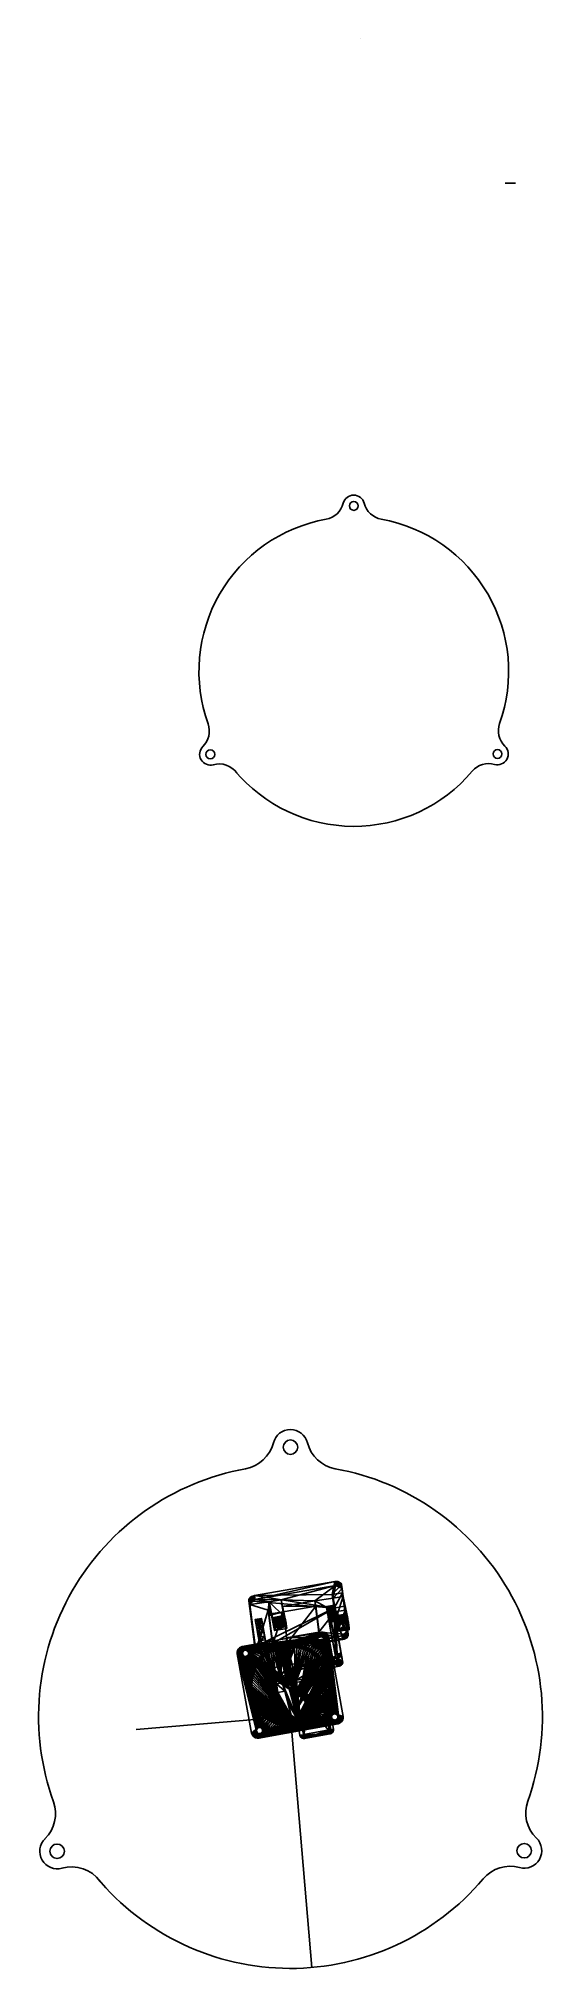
# Model space of a CAD drawing. Header units: millimetres. Extents: x 181 to 425, y 159 to 1094.
import ezdxf

# ---------------------------------------------------------------- set-up
doc = ezdxf.new("R2010")
doc.units = ezdxf.units.MM
doc.layers.add('Tampa', color=7, linetype='Continuous', transparency=0.6)

# ---------------------------------------------------------------- blocks, each defined once
blk = doc.blocks.new('plataforma')
for points in [[(-3.28, 30.9, 2.5), (-5.5, 28, 2.5), (-2.5, 31, 2.5)], [(-2.5, 31, 2.5), (-5.5, 28, 2.5), (-2.64, 28.36, 2.5)], [(-4, 30.6, 2.5), (-5.5, 28, 2.5), (-3.28, 30.9, 2.5)], [(-4.62, 30.12, 2.5), (-5.5, 28, 2.5), (-4, 30.6, 2.5)], [(-5.1, 29.5, 2.5), (-5.5, 28, 2.5), (-4.62, 30.12, 2.5)], [(-5.4, 28.78, 2.5), (-5.5, 28, 2.5), (-5.1, 29.5, 2.5)], [(-5.4, -11.78), (-5.5, 28), (-5.4, 28.78)], [(-5.5, 28), (-5.5, 28, 2.5), (-5.4, 28.78)], [(-5.4, 28.78), (-5.5, 28, 2.5), (-5.4, 28.78, 2.5)], [(-2.96, 28.16, 2.5), (-2.64, 28.36, 2.5), (-5.5, 28, 2.5)], [(-3.21, 27.88, 2.5), (-2.96, 28.16, 2.5), (-5.5, 28, 2.5)], [(-5.4, -11.78), (-4.62, 30.12), (-4, 30.6)], [(-5.4, -11.78), (-4, 30.6), (-3.49, 27.19)], [(-5.4, -11.78), (-5.1, 29.5), (-4.62, 30.12)], [(-5.4, -11.78), (-5.4, 28.78), (-5.1, 29.5)], [(-5.4, 28.78), (-5.4, 28.78, 2.5), (-5.1, 29.5)], [(-5.1, 29.5), (-5.4, 28.78, 2.5), (-5.1, 29.5, 2.5)], [(-5.1, 29.5), (-5.1, 29.5, 2.5), (-4.62, 30.12)], [(-4.62, 30.12), (-5.1, 29.5, 2.5), (-4.62, 30.12, 2.5)], [(-4.62, 30.12), (-4.62, 30.12, 2.5), (-4, 30.6)], [(-4, 30.6), (-4.62, 30.12, 2.5), (-4, 30.6, 2.5)], [(-3.49, 27.19), (-4, 30.6), (-3.28, 30.9)], [(-4, 30.6), (-4, 30.6, 2.5), (-3.28, 30.9)], [(-3.28, 30.9), (-4, 30.6, 2.5), (-3.28, 30.9, 2.5)], [(-3.49, 27.19), (-3.28, 30.9), (-3.39, 27.55)], [(-3.39, 27.55), (-3.28, 30.9), (-3.21, 27.88)], [(-3.21, 27.88), (-3.28, 30.9), (-2.5, 31)], [(-3.28, 30.9), (-3.28, 30.9, 2.5), (-2.5, 31)], [(-2.5, 31), (-3.28, 30.9, 2.5), (-2.5, 31, 2.5)], [(-3.21, 27.88), (-2.5, 31), (-2.96, 28.16)], [(-3.21, 27.88, 2.5), (-3.21, 27.88), (-2.96, 28.16)], [(-2.96, 28.16, 2.5), (-3.21, 27.88, 2.5), (-2.96, 28.16)], [(-2.96, 28.16), (-2.5, 31), (-2.64, 28.36)], [(-2.96, 28.16, 2.5), (-2.96, 28.16), (-2.64, 28.36)], [(-2.64, 28.36, 2.5), (-2.96, 28.16, 2.5), (-2.64, 28.36)], [(-2.64, 28.36), (-2.5, 31), (-2.28, 28.47)], [(-2.5, 31, 2.5), (-2.64, 28.36, 2.5), (-2.28, 28.47, 2.5)], [(-2.64, 28.36, 2.5), (-2.64, 28.36), (-2.28, 28.47)], [(-2.28, 28.47, 2.5), (-2.64, 28.36, 2.5), (-2.28, 28.47)], [(-0.69, 27.72), (-2.5, 31), (36.5, 31)], [(-0.91, 28.03), (-2.5, 31), (-0.69, 27.72)], [(-1.91, 28.5), (-2.5, 31), (-1.54, 28.43)], [(-1.54, 28.43), (-2.5, 31), (-1.2, 28.27)], [(-1.2, 28.27), (-2.5, 31), (-0.91, 28.03)], [(-2.28, 28.47), (-2.5, 31), (-1.91, 28.5)], [(-2.5, 31, 2.5), (-2.28, 28.47, 2.5), (36.5, 31, 2.5)], [(-2.5, 31), (-2.5, 31, 2.5), (36.5, 31)], [(36.5, 31), (-2.5, 31, 2.5), (36.5, 31, 2.5)], [(-2.28, -8.53), (-1.91, 25.5), (36.5, 31)], [(-2.28, -8.53), (36.5, 31), (15.66, 9.43)], [(-2.28, 28.47, 2.5), (-1.91, 28.5, 2.5), (36.5, 31, 2.5)], [(-2.28, 28.47, 2.5), (-2.28, 28.47), (-1.91, 28.5)], [(-1.91, 28.5, 2.5), (-2.28, 28.47, 2.5), (-1.91, 28.5)], [(-1.91, 25.5), (-1.54, 25.57), (36.5, 31)], [(-1.91, 28.5, 2.5), (-1.54, 28.43, 2.5), (36.5, 31, 2.5)], [(-1.91, 28.5, 2.5), (-1.91, 28.5), (-1.54, 28.43)], [(-1.54, 28.43, 2.5), (-1.91, 28.5, 2.5), (-1.54, 28.43)], [(-1.2, 25.73), (36.5, 31), (-1.54, 25.57)], [(-1.54, 28.43, 2.5), (37.28, 30.9, 2.5), (36.5, 31, 2.5)], [(-1.54, 28.43, 2.5), (-1.2, 28.27, 2.5), (37.28, 30.9, 2.5)], [(-1.54, 28.43, 2.5), (-1.54, 28.43), (-1.2, 28.27)], [(-1.2, 28.27, 2.5), (-1.54, 28.43, 2.5), (-1.2, 28.27)], [(-1.2, 25.73), (-0.91, 25.97), (36.5, 31)], [(37.28, 30.9, 2.5), (-1.2, 28.27, 2.5), (38, 30.6, 2.5)], [(-1.2, 28.27, 2.5), (38.62, 30.12, 2.5), (38, 30.6, 2.5)], [(-1.2, 28.27, 2.5), (39.1, 29.5, 2.5), (38.62, 30.12, 2.5)], [(-1.2, 28.27, 2.5), (16.43, 28.49, 2.5), (39.1, 29.5, 2.5)], [(-1.2, 28.27, 2.5), (15.29, 28.43, 2.5), (16.43, 28.49, 2.5)], [(14.15, 28.3, 2.5), (15.29, 28.43, 2.5), (-1.2, 28.27, 2.5)], [(14.15, 28.3, 2.5), (-1.2, 28.27, 2.5), (-0.91, 28.03, 2.5)], [(-1.2, 28.27, 2.5), (-1.2, 28.27), (-0.91, 28.03)], [(-0.91, 28.03, 2.5), (-1.2, 28.27, 2.5), (-0.91, 28.03)], [(-0.91, 25.97), (-0.69, 26.28), (36.5, 31)], [(14.15, 28.3, 2.5), (-0.91, 28.03, 2.5), (13.03, 28.1, 2.5)], [(11.92, 27.84, 2.5), (13.03, 28.1, 2.5), (-0.91, 28.03, 2.5)], [(-0.69, 26.28), (-0.55, 26.63), (36.5, 31)], [(-0.55, 27.37), (-0.69, 27.72), (36.5, 31)], [(-0.55, 26.63), (-0.5, 27), (36.5, 31)], [(-0.5, 27), (-0.55, 27.37), (36.5, 31)], [(11.92, 27.84, 2.5), (11.92, 27.84, 3.5), (13.03, 28.1, 2.5)], [(13.03, 28.1, 2.5), (11.92, 27.84, 3.5), (13.03, 28.1, 3.5)], [(13.03, 28.1, 3.5), (11.92, 27.84, 3.5), (13.04, 28.05, 3.89)], [(13.04, 28.05, 3.89), (11.92, 27.84, 3.5), (11.93, 27.79, 3.89)], [(13.04, 28.05, 3.89), (11.93, 27.79, 3.89), (11.97, 27.65, 4.25)], [(13.04, 28.05, 3.89), (11.97, 27.65, 4.25), (13.07, 27.9, 4.25)], [(13.03, 28.1, 2.5), (13.03, 28.1, 3.5), (14.15, 28.3, 2.5)], [(14.15, 28.3, 2.5), (13.03, 28.1, 3.5), (14.15, 28.3, 3.5)], [(14.15, 28.3, 3.5), (13.03, 28.1, 3.5), (14.16, 28.25, 3.89)], [(14.16, 28.25, 3.89), (13.03, 28.1, 3.5), (13.04, 28.05, 3.89)], [(14.16, 28.25, 3.89), (13.04, 28.05, 3.89), (13.07, 27.9, 4.25)], [(14.16, 28.25, 3.89), (13.07, 27.9, 4.25), (14.18, 28.1, 4.25)], [(14.18, 28.1, 4.25), (13.07, 27.9, 4.25), (13.12, 27.67, 4.56)], [(14.18, 28.1, 4.25), (13.12, 27.67, 4.56), (14.22, 27.86, 4.56)], [(14.15, 28.3, 2.5), (14.15, 28.3, 3.5), (15.29, 28.43, 2.5)], [(15.29, 28.43, 2.5), (14.15, 28.3, 3.5), (15.29, 28.43, 3.5)], [(15.29, 28.43, 3.5), (14.15, 28.3, 3.5), (15.29, 28.38, 3.89)], [(15.29, 28.38, 3.89), (14.15, 28.3, 3.5), (14.16, 28.25, 3.89)], [(15.29, 28.38, 3.89), (14.16, 28.25, 3.89), (14.18, 28.1, 4.25)], [(15.29, 28.38, 3.89), (14.18, 28.1, 4.25), (15.31, 28.23, 4.25)], [(15.31, 28.23, 4.25), (14.18, 28.1, 4.25), (14.22, 27.86, 4.56)], [(15.31, 28.23, 4.25), (14.22, 27.86, 4.56), (15.33, 27.99, 4.56)], [(15.29, 28.43, 2.5), (15.29, 28.43, 3.5), (16.43, 28.49, 2.5)], [(16.43, 28.49, 2.5), (15.29, 28.43, 3.5), (16.43, 28.49, 3.5)], [(16.43, 28.49, 3.5), (15.29, 28.43, 3.5), (16.43, 28.44, 3.89)], [(16.43, 28.44, 3.89), (15.29, 28.43, 3.5), (15.29, 28.38, 3.89)], [(16.43, 28.44, 3.89), (15.29, 28.38, 3.89), (16.43, 28.29, 4.25)], [(16.43, 28.29, 4.25), (15.29, 28.38, 3.89), (15.31, 28.23, 4.25)], [(16.43, 28.29, 4.25), (15.31, 28.23, 4.25), (16.44, 28.05, 4.56)], [(16.44, 28.05, 4.56), (15.31, 28.23, 4.25), (15.33, 27.99, 4.56)], [(16.44, 28.05, 4.56), (15.33, 27.99, 4.56), (16.45, 27.74, 4.8)], [(15.66, 9.43), (36.5, 31), (15.88, 9.58)], [(15.88, 9.58), (36.5, 31), (37.28, 30.9)], [(15.88, 9.58), (37.28, 30.9), (16.11, 9.69)], [(16.11, 9.69), (37.28, 30.9), (16.37, 9.74)], [(16.37, 9.74), (37.28, 30.9), (35.04, 28.16)], [(16.37, 9.74), (35.04, 28.16), (34.79, 27.88)], [(16.43, 28.49, 2.5), (17.57, 28.49, 2.5), (39.1, 29.5, 2.5)], [(16.43, 28.49, 2.5), (16.43, 28.49, 3.5), (17.57, 28.49, 2.5)], [(17.57, 28.49, 2.5), (16.43, 28.49, 3.5), (17.57, 28.49, 3.5)], [(17.57, 28.49, 3.5), (16.43, 28.44, 3.89), (17.59, 28.44, 3.89)], [(17.57, 28.49, 3.5), (16.43, 28.49, 3.5), (16.43, 28.44, 3.89)], [(17.59, 28.44, 3.89), (16.43, 28.44, 3.89), (17.59, 28.29, 4.25)], [(17.59, 28.29, 4.25), (16.43, 28.44, 3.89), (16.43, 28.29, 4.25)], [(17.59, 28.29, 4.25), (16.43, 28.29, 4.25), (17.58, 28.05, 4.56)], [(17.58, 28.05, 4.56), (16.43, 28.29, 4.25), (16.44, 28.05, 4.56)], [(17.58, 28.05, 4.56), (16.44, 28.05, 4.56), (17.57, 27.74, 4.8)], [(17.57, 27.74, 4.8), (16.44, 28.05, 4.56), (16.45, 27.74, 4.8)], [(39.1, 29.5, 2.5), (17.57, 28.49, 2.5), (39.4, 28.78, 2.5)], [(17.57, 28.49, 2.5), (18.71, 28.43, 2.5), (39.4, 28.78, 2.5)], [(17.57, 28.49, 2.5), (17.57, 28.49, 3.5), (18.71, 28.43, 2.5)], [(18.71, 28.43, 2.5), (17.57, 28.49, 3.5), (18.71, 28.43, 3.5)], [(18.71, 28.43, 3.5), (17.57, 28.49, 3.5), (17.59, 28.44, 3.89)], [(17.58, 28.05, 4.56), (17.57, 27.74, 4.8), (18.74, 27.98, 4.56)], [(17.59, 28.29, 4.25), (17.58, 28.05, 4.56), (18.76, 28.22, 4.25)], [(18.76, 28.22, 4.25), (17.58, 28.05, 4.56), (18.74, 27.98, 4.56)], [(18.71, 28.43, 3.5), (17.59, 28.44, 3.89), (18.77, 28.37, 3.89)], [(17.59, 28.44, 3.89), (17.59, 28.29, 4.25), (18.77, 28.37, 3.89)], [(18.77, 28.37, 3.89), (17.59, 28.29, 4.25), (18.76, 28.22, 4.25)], [(18.71, 28.43, 2.5), (19.85, 28.3, 2.5), (39.4, 28.78, 2.5)], [(18.71, 28.43, 2.5), (18.71, 28.43, 3.5), (19.85, 28.3, 2.5)], [(19.85, 28.3, 2.5), (18.71, 28.43, 3.5), (19.85, 28.3, 3.5)], [(19.85, 28.3, 3.5), (18.71, 28.43, 3.5), (18.77, 28.37, 3.89)], [(18.76, 28.22, 4.25), (18.74, 27.98, 4.56), (19.92, 28.08, 4.25)], [(19.92, 28.08, 4.25), (18.74, 27.98, 4.56), (19.89, 27.85, 4.56)], [(18.77, 28.37, 3.89), (18.76, 28.22, 4.25), (19.95, 28.23, 3.89)], [(19.95, 28.23, 3.89), (18.76, 28.22, 4.25), (19.92, 28.08, 4.25)], [(19.85, 28.3, 3.5), (18.77, 28.37, 3.89), (19.95, 28.23, 3.89)], [(19.85, 28.3, 2.5), (20.97, 28.1, 2.5), (39.4, 28.78, 2.5)], [(19.85, 28.3, 2.5), (19.85, 28.3, 3.5), (20.97, 28.1, 2.5)], [(20.97, 28.1, 2.5), (19.85, 28.3, 3.5), (20.97, 28.1, 3.5)], [(20.97, 28.1, 3.5), (19.85, 28.3, 3.5), (19.95, 28.23, 3.89)], [(19.92, 28.08, 4.25), (19.89, 27.85, 4.56), (21.03, 27.64, 4.56)], [(19.95, 28.23, 3.89), (19.92, 28.08, 4.25), (21.08, 27.87, 4.25)], [(21.08, 27.87, 4.25), (19.92, 28.08, 4.25), (21.03, 27.64, 4.56)], [(20.97, 28.1, 3.5), (19.95, 28.23, 3.89), (21.11, 28.02, 3.89)], [(21.11, 28.02, 3.89), (19.95, 28.23, 3.89), (21.08, 27.87, 4.25)], [(39.4, 28.78, 2.5), (20.97, 28.1, 2.5), (35.72, 28.47, 2.5)], [(35.72, 28.47, 2.5), (20.97, 28.1, 2.5), (35.36, 28.36, 2.5)], [(35.36, 28.36, 2.5), (20.97, 28.1, 2.5), (35.04, 28.16, 2.5)], [(34.79, 27.88, 2.5), (35.04, 28.16, 2.5), (20.97, 28.1, 2.5)], [(34.79, 27.88, 2.5), (20.97, 28.1, 2.5), (22.08, 27.84, 2.5)], [(20.97, 28.1, 2.5), (20.97, 28.1, 3.5), (22.08, 27.84, 2.5)], [(22.08, 27.84, 2.5), (20.97, 28.1, 3.5), (22.08, 27.84, 3.5)], [(22.08, 27.84, 3.5), (20.97, 28.1, 3.5), (21.11, 28.02, 3.89)], [(34.79, 27.88, 2.5), (34.79, 27.88), (35.04, 28.16)], [(35.04, 28.16, 2.5), (34.79, 27.88, 2.5), (35.04, 28.16)], [(35.04, 28.16), (37.28, 30.9), (35.36, 28.36)], [(35.04, 28.16, 2.5), (35.04, 28.16), (35.36, 28.36)], [(35.36, 28.36, 2.5), (35.04, 28.16, 2.5), (35.36, 28.36)], [(35.36, 28.36), (37.28, 30.9), (35.72, 28.47)], [(35.36, 28.36, 2.5), (35.36, 28.36), (35.72, 28.47)], [(35.72, 28.47, 2.5), (35.36, 28.36, 2.5), (35.72, 28.47)], [(35.72, 28.47), (37.28, 30.9), (38, 30.6)], [(35.72, 28.47), (38, 30.6), (36.09, 28.5)], [(39.4, 28.78, 2.5), (35.72, 28.47, 2.5), (36.09, 28.5, 2.5)], [(35.72, 28.47, 2.5), (35.72, 28.47), (36.09, 28.5)], [(36.09, 28.5, 2.5), (35.72, 28.47, 2.5), (36.09, 28.5)], [(36.09, 28.5), (38, 30.6), (36.46, 28.43)], [(36.09, 28.5, 2.5), (36.46, 28.43, 2.5), (39.4, 28.78, 2.5)], [(36.09, 28.5, 2.5), (36.09, 28.5), (36.46, 28.43)], [(36.46, 28.43, 2.5), (36.09, 28.5, 2.5), (36.46, 28.43)], [(36.46, 28.43), (38, 30.6), (38.62, 30.12)], [(36.46, 28.43), (38.62, 30.12), (36.8, 28.27)], [(36.46, 28.43, 2.5), (36.8, 28.27, 2.5), (39.4, 28.78, 2.5)], [(36.46, 28.43, 2.5), (36.46, 28.43), (36.8, 28.27)], [(36.8, 28.27, 2.5), (36.46, 28.43, 2.5), (36.8, 28.27)], [(36.5, 31), (36.5, 31, 2.5), (37.28, 30.9)], [(37.28, 30.9), (36.5, 31, 2.5), (37.28, 30.9, 2.5)], [(36.8, 28.27), (38.62, 30.12), (37.09, 28.03)], [(39.4, 28.78, 2.5), (36.8, 28.27, 2.5), (39.5, 28, 2.5)], [(36.8, 28.27, 2.5), (37.09, 28.03, 2.5), (39.5, 28, 2.5)], [(36.8, 28.27, 2.5), (36.8, 28.27), (37.09, 28.03)], [(37.09, 28.03, 2.5), (36.8, 28.27, 2.5), (37.09, 28.03)], [(37.09, 28.03), (38.62, 30.12), (39.1, 29.5)], [(37.09, 28.03), (39.1, 29.5), (37.31, 27.72)], [(37.28, 30.9), (37.28, 30.9, 2.5), (38, 30.6)], [(38, 30.6), (37.28, 30.9, 2.5), (38, 30.6, 2.5)], [(37.31, 27.72), (39.1, 29.5), (37.45, 27.37)], [(37.45, 27.37), (39.1, 29.5), (39.4, 28.78)], [(37.45, 26.63), (39.4, 28.78), (39.5, 28)], [(37.45, 27.37), (39.4, 28.78), (37.5, 27)], [(37.5, 27), (39.4, 28.78), (37.45, 26.63)], [(38, 30.6), (38, 30.6, 2.5), (38.62, 30.12)], [(38.62, 30.12), (38, 30.6, 2.5), (38.62, 30.12, 2.5)], [(39.1, 29.5), (38.62, 30.12), (38.62, 30.12, 2.5)], [(39.1, 29.5, 2.5), (39.1, 29.5), (38.62, 30.12, 2.5)], [(39.4, 28.78), (39.1, 29.5), (39.1, 29.5, 2.5)], [(39.4, 28.78, 2.5), (39.4, 28.78), (39.1, 29.5, 2.5)], [(39.5, 28), (39.4, 28.78), (39.4, 28.78, 2.5)], [(39.5, 28, 2.5), (39.5, 28), (39.4, 28.78, 2.5)], [(-5.5, -11), (-5.5, -11, 2.5), (-5.5, 28)], [(-5.5, 28), (-5.5, -11, 2.5), (-5.5, 28, 2.5)], [(-5.5, -11), (-5.5, 28), (-5.4, -11.78)], [(-5.5, 28, 2.5), (-5.5, -11, 2.5), (-5.4, -11.78, 2.5)], [(-4.62, -13.12, 2.5), (-5.5, 28, 2.5), (-5.1, -12.5, 2.5)], [(-5.1, -12.5, 2.5), (-5.5, 28, 2.5), (-5.4, -11.78, 2.5)], [(-4, -13.6, 2.5), (-5.5, 28, 2.5), (-4.62, -13.12, 2.5)], [(-3.49, -10.19, 2.5), (-5.5, 28, 2.5), (-4, -13.6, 2.5)], [(-2.96, -8.84, 2.5), (-2.64, -8.64, 2.5), (-5.5, 28, 2.5)], [(-3.39, -9.45, 2.5), (-5.5, 28, 2.5), (-3.49, -9.81, 2.5)], [(-3.21, -9.12, 2.5), (-5.5, 28, 2.5), (-3.39, -9.45, 2.5)], [(-2.96, -8.84, 2.5), (-5.5, 28, 2.5), (-3.21, -9.12, 2.5)], [(-2.28, -8.53, 2.5), (-5.5, 28, 2.5), (-2.64, -8.64, 2.5)], [(-1.91, -8.5, 2.5), (-5.5, 28, 2.5), (-2.28, -8.53, 2.5)], [(-2.97, 7.36, 2.5), (-5.5, 28, 2.5), (-1.91, -8.5, 2.5)], [(-2.96, 25.84, 2.5), (-3.21, 26.12, 2.5), (-5.5, 28, 2.5)], [(-3.49, 27.19, 2.5), (-5.5, 28, 2.5), (-3.49, 26.81, 2.5)], [(-3.39, 27.55, 2.5), (-5.5, 28, 2.5), (-3.49, 27.19, 2.5)], [(-3.21, 27.88, 2.5), (-5.5, 28, 2.5), (-3.39, 27.55, 2.5)], [(-3.21, 26.12, 2.5), (-3.39, 26.45, 2.5), (-5.5, 28, 2.5)], [(-3.49, 26.81, 2.5), (-5.5, 28, 2.5), (-3.39, 26.45, 2.5)], [(-3, 8.5, 2.5), (-5.5, 28, 2.5), (-2.97, 7.36, 2.5)], [(-2.97, 9.64, 2.5), (-5.5, 28, 2.5), (-3, 8.5, 2.5)], [(-2.87, 10.78, 2.5), (-5.5, 28, 2.5), (-2.97, 9.64, 2.5)], [(-2.71, 11.91, 2.5), (-5.5, 28, 2.5), (-2.87, 10.78, 2.5)], [(-2.48, 13.03, 2.5), (-5.5, 28, 2.5), (-2.71, 11.91, 2.5)], [(-2.19, 14.13, 2.5), (-5.5, 28, 2.5), (-2.48, 13.03, 2.5)], [(-1.84, 15.22, 2.5), (-5.5, 28, 2.5), (-2.19, 14.13, 2.5)], [(-1.42, 16.29, 2.5), (-5.5, 28, 2.5), (-1.84, 15.22, 2.5)], [(-0.95, 17.32, 2.5), (-5.5, 28, 2.5), (-1.42, 16.29, 2.5)], [(-0.41, 18.33, 2.5), (-5.5, 28, 2.5), (-0.95, 17.32, 2.5)], [(0.17, 19.31, 2.5), (-5.5, 28, 2.5), (-0.41, 18.33, 2.5)], [(0.82, 20.26, 2.5), (-5.5, 28, 2.5), (0.17, 19.31, 2.5)], [(0.82, 20.26, 2.5), (1.52, 21.16, 2.5), (-5.5, 28, 2.5)], [(-3.49, -10.19, 2.5), (-3.49, -9.81, 2.5), (-5.5, 28, 2.5)], [(1.52, 21.16, 2.5), (-2.96, 25.84, 2.5), (-5.5, 28, 2.5)], [(-5.4, -11.78), (-3.49, 27.19), (-3.49, 26.81)], [(-3.39, 26.45), (-5.4, -11.78), (-3.49, 26.81)], [(-5.4, -11.78), (-3.39, 26.45), (-3.21, 26.12)], [(-5.4, -11.78), (-3.21, 26.12), (-2.96, 25.84)], [(-2.64, 25.64), (-5.4, -11.78), (-2.96, 25.84)], [(-5.4, -11.78), (-2.64, 25.64), (-3.49, -9.81)], [(-3.49, 27.19, 2.5), (-3.49, 27.19), (-3.39, 27.55)], [(-3.39, 27.55, 2.5), (-3.49, 27.19, 2.5), (-3.39, 27.55)], [(-3.49, 26.81, 2.5), (-3.49, 26.81), (-3.49, 27.19)], [(-3.49, 27.19, 2.5), (-3.49, 26.81, 2.5), (-3.49, 27.19)], [(-3.39, 26.45), (-3.49, 26.81), (-3.49, 26.81, 2.5)], [(-3.39, 26.45, 2.5), (-3.39, 26.45), (-3.49, 26.81, 2.5)], [(-2.28, 25.53), (-3.49, -9.81), (-2.64, 25.64)], [(-2.28, 25.53), (-3.39, -9.45), (-3.49, -9.81)], [(-3.39, 27.55, 2.5), (-3.39, 27.55), (-3.21, 27.88)], [(-3.21, 27.88, 2.5), (-3.39, 27.55, 2.5), (-3.21, 27.88)], [(-3.21, 26.12), (-3.39, 26.45), (-3.39, 26.45, 2.5)], [(-3.21, 26.12, 2.5), (-3.21, 26.12), (-3.39, 26.45, 2.5)], [(-2.28, 25.53), (-3.21, -9.12), (-3.39, -9.45)], [(-2.96, 25.84), (-3.21, 26.12), (-3.21, 26.12, 2.5)], [(-2.96, 25.84, 2.5), (-2.96, 25.84), (-3.21, 26.12, 2.5)], [(-2.28, 25.53), (-2.96, -8.84), (-3.21, -9.12)], [(1.52, 21.16, 2.5), (-2.64, 25.64, 2.5), (-2.96, 25.84, 2.5)], [(-2.96, 25.84), (-2.96, 25.84, 2.5), (-2.64, 25.64)], [(-2.64, 25.64), (-2.96, 25.84, 2.5), (-2.64, 25.64, 2.5)], [(-2.28, 25.53), (-2.64, -8.64), (-2.96, -8.84)], [(1.52, 21.16, 2.5), (-2.28, 25.53, 2.5), (-2.64, 25.64, 2.5)], [(-2.64, 25.64), (-2.64, 25.64, 2.5), (-2.28, 25.53)], [(-2.28, 25.53), (-2.64, 25.64, 2.5), (-2.28, 25.53, 2.5)], [(-2.28, 25.53), (-2.28, -8.53), (-2.64, -8.64)], [(-2.28, -8.53), (-2.28, 25.53), (-1.91, 25.5)], [(1.52, 21.16, 2.5), (-1.91, 25.5, 2.5), (-2.28, 25.53, 2.5)], [(-2.28, 25.53), (-2.28, 25.53, 2.5), (-1.91, 25.5)], [(-1.91, 25.5), (-2.28, 25.53, 2.5), (-1.91, 25.5, 2.5)], [(-1.54, 25.57, 2.5), (-1.91, 25.5, 2.5), (2.27, 22.02, 2.5)], [(-1.91, 25.5), (-1.91, 25.5, 2.5), (-1.54, 25.57)], [(-1.54, 25.57), (-1.91, 25.5, 2.5), (-1.54, 25.57, 2.5)], [(1.52, 21.16, 2.5), (2.27, 22.02, 2.5), (-1.91, 25.5, 2.5)], [(2.27, 22.02, 2.5), (-1.2, 25.73, 2.5), (-1.54, 25.57, 2.5)], [(-1.54, 25.57), (-1.54, 25.57, 2.5), (-1.2, 25.73)], [(-1.2, 25.73), (-1.54, 25.57, 2.5), (-1.2, 25.73, 2.5)], [(17.55, 26.99, 5), (-1.47, 9.6, 5), (18.64, 26.93, 5)], [(16.45, 26.99, 5), (-1.47, 9.6, 5), (17.55, 26.99, 5)], [(15.36, 26.93, 5), (-1.47, 9.6, 5), (16.45, 26.99, 5)], [(18.64, 26.93, 5), (-1.47, 9.6, 5), (19.73, 26.8, 5)], [(14.27, 26.8, 5), (-1.47, 9.6, 5), (15.36, 26.93, 5)], [(19.73, 26.8, 5), (-1.47, 9.6, 5), (20.81, 26.6, 5)], [(13.19, 26.6, 5), (-1.47, 9.6, 5), (14.27, 26.8, 5)], [(20.81, 26.6, 5), (-1.47, 9.6, 5), (21.88, 26.35, 5)], [(12.12, 26.35, 5), (-1.47, 9.6, 5), (13.19, 26.6, 5)], [(21.88, 26.35, 5), (-1.47, 9.6, 5), (22.92, 26.03, 5)], [(11.07, 26.03, 5), (-1.47, 9.6, 5), (12.12, 26.35, 5)], [(22.92, 26.03, 5), (-1.47, 9.6, 5), (23.95, 25.64, 5)], [(10.05, 25.64, 5), (-1.47, 9.6, 5), (11.07, 26.03, 5)], [(23.95, 25.64, 5), (-1.47, 9.6, 5), (24.96, 25.2, 5)], [(9.04, 25.2, 5), (-1.47, 9.6, 5), (10.05, 25.64, 5)], [(24.96, 25.2, 5), (-1.47, 9.6, 5), (25.93, 24.7, 5)], [(8.07, 24.7, 5), (-1.47, 9.6, 5), (9.04, 25.2, 5)], [(25.93, 24.7, 5), (-1.47, 9.6, 5), (26.88, 24.14, 5)], [(7.12, 24.14, 5), (-1.47, 9.6, 5), (8.07, 24.7, 5)], [(26.88, 24.14, 5), (-1.47, 9.6, 5), (27.79, 23.53, 5)], [(6.21, 23.53, 5), (-1.47, 9.6, 5), (7.12, 24.14, 5)], [(27.79, 23.53, 5), (-1.47, 9.6, 5), (28.66, 22.87, 5)], [(5.34, 22.87, 5), (-1.47, 9.6, 5), (6.21, 23.53, 5)], [(4.51, 22.15, 5), (-1.47, 9.6, 5), (5.34, 22.87, 5)], [(28.66, 22.87, 5), (-1.47, 9.6, 5), (15.67, 16.77, 5)], [(3.73, 21.39, 5), (-1.47, 9.6, 5), (4.51, 22.15, 5)], [(2.99, 20.58, 5), (-1.47, 9.6, 5), (3.73, 21.39, 5)], [(2.3, 19.73, 5), (-1.47, 9.6, 5), (2.99, 20.58, 5)], [(1.66, 18.83, 5), (-1.47, 9.6, 5), (2.3, 19.73, 5)], [(1.07, 17.91, 5), (-1.47, 9.6, 5), (1.66, 18.83, 5)], [(2.27, 22.02, 2.5), (-0.91, 25.97, 2.5), (-1.2, 25.73, 2.5)], [(-1.2, 25.73), (-1.2, 25.73, 2.5), (-0.91, 25.97)], [(-0.91, 25.97), (-1.2, 25.73, 2.5), (-0.91, 25.97, 2.5)], [(-0.91, 28.03, 2.5), (-0.69, 27.72, 2.5), (11.92, 27.84, 2.5)], [(-0.91, 28.03), (-0.69, 27.72), (-0.91, 28.03, 2.5)], [(-0.91, 28.03, 2.5), (-0.69, 27.72), (-0.69, 27.72, 2.5)], [(2.27, 22.02, 2.5), (-0.69, 26.28, 2.5), (-0.91, 25.97, 2.5)], [(-0.91, 25.97), (-0.91, 25.97, 2.5), (-0.69, 26.28)], [(-0.69, 26.28), (-0.91, 25.97, 2.5), (-0.69, 26.28, 2.5)], [(-0.69, -9.28), (39.5, 28), (-0.55, -9.63)], [(17.34, 7.57), (39.5, 28), (-0.69, -9.28)], [(10.82, 27.52, 2.5), (11.92, 27.84, 2.5), (-0.69, 27.72, 2.5)], [(10.82, 27.52, 2.5), (-0.69, 27.72, 2.5), (-0.55, 27.37, 2.5)], [(-0.69, 27.72), (-0.55, 27.37), (-0.69, 27.72, 2.5)], [(-0.69, 27.72, 2.5), (-0.55, 27.37), (-0.55, 27.37, 2.5)], [(-0.55, 26.63, 2.5), (-0.69, 26.28, 2.5), (3.06, 22.84, 2.5)], [(-0.69, 26.28), (-0.69, 26.28, 2.5), (-0.55, 26.63)], [(-0.55, 26.63), (-0.69, 26.28, 2.5), (-0.55, 26.63, 2.5)], [(2.27, 22.02, 2.5), (3.06, 22.84, 2.5), (-0.69, 26.28, 2.5)], [(-0.55, -9.63), (39.5, 28), (-0.5, -10)], [(-0.55, 27.37, 2.5), (-0.5, 27, 2.5), (10.82, 27.52, 2.5)], [(-0.55, 27.37), (-0.5, 27), (-0.55, 27.37, 2.5)], [(-0.55, 27.37, 2.5), (-0.5, 27), (-0.5, 27, 2.5)], [(-0.5, 27, 2.5), (-0.55, 26.63, 2.5), (9.74, 27.14, 2.5)], [(8.69, 26.69, 2.5), (9.74, 27.14, 2.5), (-0.55, 26.63, 2.5)], [(-0.55, 26.63), (-0.55, 26.63, 2.5), (-0.5, 27)], [(-0.5, 27), (-0.55, 26.63, 2.5), (-0.5, 27, 2.5)], [(8.69, 26.69, 2.5), (-0.55, 26.63, 2.5), (7.67, 26.19, 2.5)], [(3.06, 22.84, 2.5), (3.9, 23.61, 2.5), (-0.55, 26.63, 2.5)], [(4.79, 24.34, 2.5), (-0.55, 26.63, 2.5), (3.9, 23.61, 2.5)], [(5.71, 25.01, 2.5), (-0.55, 26.63, 2.5), (4.79, 24.34, 2.5)], [(6.67, 25.63, 2.5), (-0.55, 26.63, 2.5), (5.71, 25.01, 2.5)], [(7.67, 26.19, 2.5), (-0.55, 26.63, 2.5), (6.67, 25.63, 2.5)], [(-0.5, -10), (39.5, 28), (34.51, -9.81)], [(9.74, 27.14, 2.5), (10.82, 27.52, 2.5), (-0.5, 27, 2.5)], [(-0.41, 18.33, 2.5), (-0.41, 18.33, 3.5), (0.17, 19.31, 2.5)], [(0.17, 19.31, 2.5), (-0.41, 18.33, 3.5), (0.17, 19.31, 3.5)], [(0.17, 19.31, 3.5), (-0.41, 18.33, 3.5), (-0.18, 18.64, 3.89)], [(0.17, 19.31, 3.5), (-0.18, 18.64, 3.89), (0.22, 19.29, 3.89)], [(0.22, 19.29, 3.89), (-0.18, 18.64, 3.89), (0.34, 19.2, 4.25)], [(0.34, 19.2, 4.25), (-0.18, 18.64, 3.89), (-0.05, 18.57, 4.25)], [(0.34, 19.2, 4.25), (-0.05, 18.57, 4.25), (0.54, 19.08, 4.56)], [(0.54, 19.08, 4.56), (-0.05, 18.57, 4.25), (0.16, 18.45, 4.56)], [(0.54, 19.08, 4.56), (0.16, 18.45, 4.56), (0.81, 18.91, 4.8)], [(0.81, 18.91, 4.8), (0.16, 18.45, 4.56), (0.42, 18.29, 4.8)], [(0.17, 19.31, 2.5), (0.17, 19.31, 3.5), (0.82, 20.26, 2.5)], [(0.82, 20.26, 2.5), (0.17, 19.31, 3.5), (0.82, 20.26, 3.5)], [(0.82, 20.26, 3.5), (0.17, 19.31, 3.5), (0.45, 19.64, 3.89)], [(0.45, 19.64, 3.89), (0.17, 19.31, 3.5), (0.22, 19.29, 3.89)], [(0.45, 19.64, 3.89), (0.22, 19.29, 3.89), (0.58, 19.56, 4.25)], [(0.58, 19.56, 4.25), (0.22, 19.29, 3.89), (0.34, 19.2, 4.25)], [(0.58, 19.56, 4.25), (0.34, 19.2, 4.25), (0.78, 19.43, 4.56)], [(0.78, 19.43, 4.56), (0.34, 19.2, 4.25), (0.54, 19.08, 4.56)], [(0.81, 18.91, 4.8), (0.42, 18.29, 4.8), (1.11, 18.71, 4.95)], [(1.11, 18.71, 4.95), (0.42, 18.29, 4.8), (0.74, 18.11, 4.95)], [(0.82, 20.26, 3.5), (0.45, 19.64, 3.89), (0.86, 20.23, 3.89)], [(0.86, 20.23, 3.89), (0.45, 19.64, 3.89), (0.58, 19.56, 4.25)], [(0.78, 19.43, 4.56), (0.54, 19.08, 4.56), (1.03, 19.25, 4.8)], [(1.03, 19.25, 4.8), (0.54, 19.08, 4.56), (0.81, 18.91, 4.8)], [(0.86, 20.23, 3.89), (0.58, 19.56, 4.25), (0.98, 20.14, 4.25)], [(0.98, 20.14, 4.25), (0.58, 19.56, 4.25), (0.78, 19.43, 4.56)], [(1.11, 18.71, 4.95), (0.74, 18.11, 4.95), (1.07, 17.91, 5)], [(0.98, 20.14, 4.25), (0.78, 19.43, 4.56), (1.18, 20, 4.56)], [(1.18, 20, 4.56), (0.78, 19.43, 4.56), (1.03, 19.25, 4.8)], [(1.03, 19.25, 4.8), (0.81, 18.91, 4.8), (1.33, 19.05, 4.95)], [(1.33, 19.05, 4.95), (0.81, 18.91, 4.8), (1.11, 18.71, 4.95)], [(0.82, 20.26, 2.5), (0.82, 20.26, 3.5), (1.52, 21.16, 2.5)], [(1.52, 21.16, 2.5), (0.82, 20.26, 3.5), (1.52, 21.16, 3.5)], [(1.52, 21.16, 3.5), (0.82, 20.26, 3.5), (1.14, 20.6, 3.89)], [(1.14, 20.6, 3.89), (0.82, 20.26, 3.5), (0.86, 20.23, 3.89)], [(1.14, 20.6, 3.89), (0.86, 20.23, 3.89), (0.98, 20.14, 4.25)], [(1.14, 20.6, 3.89), (0.98, 20.14, 4.25), (1.26, 20.51, 4.25)], [(1.26, 20.51, 4.25), (0.98, 20.14, 4.25), (1.45, 20.37, 4.56)], [(1.45, 20.37, 4.56), (0.98, 20.14, 4.25), (1.18, 20, 4.56)], [(1.18, 20, 4.56), (1.03, 19.25, 4.8), (1.43, 19.81, 4.8)], [(1.43, 19.81, 4.8), (1.03, 19.25, 4.8), (1.33, 19.05, 4.95)], [(1.11, 18.71, 4.95), (1.07, 17.91, 5), (1.66, 18.83, 5)], [(1.33, 19.05, 4.95), (1.11, 18.71, 4.95), (1.66, 18.83, 5)], [(1.52, 21.16, 3.5), (1.14, 20.6, 3.89), (1.56, 21.13, 3.89)], [(1.56, 21.13, 3.89), (1.14, 20.6, 3.89), (1.67, 21.03, 4.25)], [(1.67, 21.03, 4.25), (1.14, 20.6, 3.89), (1.26, 20.51, 4.25)], [(1.45, 20.37, 4.56), (1.18, 20, 4.56), (1.7, 20.18, 4.8)], [(1.7, 20.18, 4.8), (1.18, 20, 4.56), (1.43, 19.81, 4.8)], [(1.67, 21.03, 4.25), (1.26, 20.51, 4.25), (1.86, 20.88, 4.56)], [(1.86, 20.88, 4.56), (1.26, 20.51, 4.25), (1.45, 20.37, 4.56)], [(1.43, 19.81, 4.8), (1.33, 19.05, 4.95), (1.72, 19.6, 4.95)], [(1.72, 19.6, 4.95), (1.33, 19.05, 4.95), (1.66, 18.83, 5)], [(1.7, 20.18, 4.8), (1.43, 19.81, 4.8), (1.72, 19.6, 4.95)], [(1.86, 20.88, 4.56), (1.45, 20.37, 4.56), (2.1, 20.69, 4.8)], [(2.1, 20.69, 4.8), (1.45, 20.37, 4.56), (1.7, 20.18, 4.8)], [(1.52, 21.16, 2.5), (1.52, 21.16, 3.5), (2.27, 22.02, 2.5)], [(2.27, 22.02, 2.5), (1.52, 21.16, 3.5), (2.27, 22.02, 3.5)], [(2.27, 22.02, 3.5), (1.52, 21.16, 3.5), (1.89, 21.52, 3.89)], [(1.89, 21.52, 3.89), (1.52, 21.16, 3.5), (1.56, 21.13, 3.89)], [(1.89, 21.52, 3.89), (1.56, 21.13, 3.89), (1.67, 21.03, 4.25)], [(1.72, 19.6, 4.95), (1.66, 18.83, 5), (2.3, 19.73, 5)], [(1.89, 21.52, 3.89), (1.67, 21.03, 4.25), (2, 21.43, 4.25)], [(2, 21.43, 4.25), (1.67, 21.03, 4.25), (2.18, 21.27, 4.56)], [(2.18, 21.27, 4.56), (1.67, 21.03, 4.25), (1.86, 20.88, 4.56)], [(2.1, 20.69, 4.8), (1.7, 20.18, 4.8), (2.38, 20.46, 4.95)], [(2.38, 20.46, 4.95), (1.7, 20.18, 4.8), (1.99, 19.96, 4.95)], [(1.99, 19.96, 4.95), (1.7, 20.18, 4.8), (1.72, 19.6, 4.95)], [(1.99, 19.96, 4.95), (1.72, 19.6, 4.95), (2.3, 19.73, 5)], [(2.18, 21.27, 4.56), (1.86, 20.88, 4.56), (2.42, 21.07, 4.8)], [(2.42, 21.07, 4.8), (1.86, 20.88, 4.56), (2.1, 20.69, 4.8)], [(2.27, 22.02, 3.5), (1.89, 21.52, 3.89), (2.3, 21.99, 3.89)], [(2.3, 21.99, 3.89), (1.89, 21.52, 3.89), (2, 21.43, 4.25)], [(2.38, 20.46, 4.95), (1.99, 19.96, 4.95), (2.3, 19.73, 5)], [(2.3, 21.99, 3.89), (2, 21.43, 4.25), (2.41, 21.89, 4.25)], [(2.41, 21.89, 4.25), (2, 21.43, 4.25), (2.59, 21.73, 4.56)], [(2.59, 21.73, 4.56), (2, 21.43, 4.25), (2.18, 21.27, 4.56)], [(2.42, 21.07, 4.8), (2.1, 20.69, 4.8), (2.38, 20.46, 4.95)], [(2.59, 21.73, 4.56), (2.18, 21.27, 4.56), (2.82, 21.52, 4.8)], [(2.82, 21.52, 4.8), (2.18, 21.27, 4.56), (2.42, 21.07, 4.8)], [(2.27, 22.02, 2.5), (2.27, 22.02, 3.5), (3.06, 22.84, 2.5)], [(3.06, 22.84, 2.5), (2.27, 22.02, 3.5), (3.06, 22.84, 3.5)], [(3.06, 22.84, 3.5), (2.27, 22.02, 3.5), (2.69, 22.4, 3.89)], [(2.69, 22.4, 3.89), (2.27, 22.02, 3.5), (2.3, 21.99, 3.89)], [(2.69, 22.4, 3.89), (2.3, 21.99, 3.89), (2.41, 21.89, 4.25)], [(2.38, 20.46, 4.95), (2.3, 19.73, 5), (2.99, 20.58, 5)], [(2.42, 21.07, 4.8), (2.38, 20.46, 4.95), (2.69, 20.83, 4.95)], [(2.69, 20.83, 4.95), (2.38, 20.46, 4.95), (2.99, 20.58, 5)], [(2.69, 22.4, 3.89), (2.41, 21.89, 4.25), (2.79, 22.29, 4.25)], [(2.79, 22.29, 4.25), (2.41, 21.89, 4.25), (2.97, 22.12, 4.56)], [(2.97, 22.12, 4.56), (2.41, 21.89, 4.25), (2.59, 21.73, 4.56)], [(2.82, 21.52, 4.8), (2.42, 21.07, 4.8), (2.69, 20.83, 4.95)], [(2.97, 22.12, 4.56), (2.59, 21.73, 4.56), (3.19, 21.91, 4.8)], [(3.19, 21.91, 4.8), (2.59, 21.73, 4.56), (2.82, 21.52, 4.8)], [(3.06, 22.84, 3.5), (2.69, 22.4, 3.89), (3.1, 22.81, 3.89)], [(3.1, 22.81, 3.89), (2.69, 22.4, 3.89), (2.79, 22.29, 4.25)], [(2.82, 21.52, 4.8), (2.69, 20.83, 4.95), (3.08, 21.27, 4.95)], [(3.08, 21.27, 4.95), (2.69, 20.83, 4.95), (2.99, 20.58, 5)], [(3.1, 22.81, 3.89), (2.79, 22.29, 4.25), (3.2, 22.7, 4.25)], [(3.2, 22.7, 4.25), (2.79, 22.29, 4.25), (3.37, 22.53, 4.56)], [(3.37, 22.53, 4.56), (2.79, 22.29, 4.25), (2.97, 22.12, 4.56)], [(3.19, 21.91, 4.8), (2.82, 21.52, 4.8), (3.08, 21.27, 4.95)], [(3.37, 22.53, 4.56), (2.97, 22.12, 4.56), (3.58, 22.3, 4.8)], [(3.58, 22.3, 4.8), (2.97, 22.12, 4.56), (3.19, 21.91, 4.8)], [(3.08, 21.27, 4.95), (2.99, 20.58, 5), (3.73, 21.39, 5)], [(3.06, 22.84, 2.5), (3.06, 22.84, 3.5), (3.9, 23.61, 2.5)], [(3.9, 23.61, 2.5), (3.06, 22.84, 3.5), (3.9, 23.61, 3.5)], [(3.9, 23.61, 3.5), (3.06, 22.84, 3.5), (3.53, 23.22, 3.89)], [(3.53, 23.22, 3.89), (3.06, 22.84, 3.5), (3.1, 22.81, 3.89)], [(3.19, 21.91, 4.8), (3.08, 21.27, 4.95), (3.45, 21.66, 4.95)], [(3.45, 21.66, 4.95), (3.08, 21.27, 4.95), (3.73, 21.39, 5)], [(3.53, 23.22, 3.89), (3.1, 22.81, 3.89), (3.2, 22.7, 4.25)], [(3.58, 22.3, 4.8), (3.19, 21.91, 4.8), (3.45, 21.66, 4.95)], [(3.53, 23.22, 3.89), (3.2, 22.7, 4.25), (3.64, 23.11, 4.25)], [(3.64, 23.11, 4.25), (3.2, 22.7, 4.25), (3.8, 22.93, 4.56)], [(3.8, 22.93, 4.56), (3.2, 22.7, 4.25), (3.37, 22.53, 4.56)], [(3.8, 22.93, 4.56), (3.37, 22.53, 4.56), (4.01, 22.7, 4.8)], [(4.01, 22.7, 4.8), (3.37, 22.53, 4.56), (3.58, 22.3, 4.8)], [(3.58, 22.3, 4.8), (3.45, 21.66, 4.95), (3.84, 22.05, 4.95)], [(3.84, 22.05, 4.95), (3.45, 21.66, 4.95), (3.73, 21.39, 5)], [(3.9, 23.61, 3.5), (3.53, 23.22, 3.89), (3.94, 23.58, 3.89)], [(3.94, 23.58, 3.89), (3.53, 23.22, 3.89), (3.64, 23.11, 4.25)], [(4.01, 22.7, 4.8), (3.58, 22.3, 4.8), (3.84, 22.05, 4.95)], [(3.94, 23.58, 3.89), (3.64, 23.11, 4.25), (4.03, 23.46, 4.25)], [(4.03, 23.46, 4.25), (3.64, 23.11, 4.25), (3.8, 22.93, 4.56)], [(3.84, 22.05, 4.95), (3.73, 21.39, 5), (4.51, 22.15, 5)], [(4.03, 23.46, 4.25), (3.8, 22.93, 4.56), (4.19, 23.28, 4.56)], [(4.19, 23.28, 4.56), (3.8, 22.93, 4.56), (4.01, 22.7, 4.8)], [(4.01, 22.7, 4.8), (3.84, 22.05, 4.95), (4.25, 22.44, 4.95)], [(4.25, 22.44, 4.95), (3.84, 22.05, 4.95), (4.51, 22.15, 5)], [(3.9, 23.61, 2.5), (3.9, 23.61, 3.5), (4.79, 24.34, 2.5)], [(4.79, 24.34, 2.5), (3.9, 23.61, 3.5), (4.79, 24.34, 3.5)], [(4.79, 24.34, 3.5), (3.9, 23.61, 3.5), (4.43, 23.99, 3.89)], [(4.43, 23.99, 3.89), (3.9, 23.61, 3.5), (3.94, 23.58, 3.89)], [(4.43, 23.99, 3.89), (3.94, 23.58, 3.89), (4.03, 23.46, 4.25)], [(4.19, 23.28, 4.56), (4.01, 22.7, 4.8), (4.39, 23.05, 4.8)], [(4.39, 23.05, 4.8), (4.01, 22.7, 4.8), (4.25, 22.44, 4.95)], [(4.43, 23.99, 3.89), (4.03, 23.46, 4.25), (4.52, 23.87, 4.25)], [(4.52, 23.87, 4.25), (4.03, 23.46, 4.25), (4.19, 23.28, 4.56)], [(4.52, 23.87, 4.25), (4.19, 23.28, 4.56), (4.68, 23.69, 4.56)], [(4.68, 23.69, 4.56), (4.19, 23.28, 4.56), (4.39, 23.05, 4.8)], [(4.39, 23.05, 4.8), (4.25, 22.44, 4.95), (4.63, 22.77, 4.95)], [(4.63, 22.77, 4.95), (4.25, 22.44, 4.95), (4.51, 22.15, 5)], [(4.68, 23.69, 4.56), (4.39, 23.05, 4.8), (4.87, 23.45, 4.8)], [(4.87, 23.45, 4.8), (4.39, 23.05, 4.8), (4.63, 22.77, 4.95)], [(4.79, 24.34, 3.5), (4.43, 23.99, 3.89), (4.82, 24.3, 3.89)], [(4.82, 24.3, 3.89), (4.43, 23.99, 3.89), (4.52, 23.87, 4.25)], [(4.63, 22.77, 4.95), (4.51, 22.15, 5), (5.34, 22.87, 5)], [(4.82, 24.3, 3.89), (4.52, 23.87, 4.25), (4.91, 24.18, 4.25)], [(4.91, 24.18, 4.25), (4.52, 23.87, 4.25), (5.06, 23.99, 4.56)], [(5.06, 23.99, 4.56), (4.52, 23.87, 4.25), (4.68, 23.69, 4.56)], [(4.87, 23.45, 4.8), (4.63, 22.77, 4.95), (5.1, 23.17, 4.95)], [(5.1, 23.17, 4.95), (4.63, 22.77, 4.95), (5.34, 22.87, 5)], [(5.06, 23.99, 4.56), (4.68, 23.69, 4.56), (5.25, 23.74, 4.8)], [(5.25, 23.74, 4.8), (4.68, 23.69, 4.56), (4.87, 23.45, 4.8)], [(4.79, 24.34, 2.5), (4.79, 24.34, 3.5), (5.71, 25.01, 2.5)], [(5.71, 25.01, 2.5), (4.79, 24.34, 3.5), (5.71, 25.01, 3.5)], [(5.71, 25.01, 3.5), (4.79, 24.34, 3.5), (5.37, 24.71, 3.89)], [(5.37, 24.71, 3.89), (4.79, 24.34, 3.5), (4.82, 24.3, 3.89)], [(5.37, 24.71, 3.89), (4.82, 24.3, 3.89), (4.91, 24.18, 4.25)], [(5.25, 23.74, 4.8), (4.87, 23.45, 4.8), (5.1, 23.17, 4.95)], [(5.37, 24.71, 3.89), (4.91, 24.18, 4.25), (5.46, 24.59, 4.25)], [(5.46, 24.59, 4.25), (4.91, 24.18, 4.25), (5.06, 23.99, 4.56)], [(5.46, 24.59, 4.25), (5.06, 23.99, 4.56), (5.6, 24.39, 4.56)], [(5.6, 24.39, 4.56), (5.06, 23.99, 4.56), (5.25, 23.74, 4.8)], [(5.25, 23.74, 4.8), (5.1, 23.17, 4.95), (5.47, 23.46, 4.95)], [(5.47, 23.46, 4.95), (5.1, 23.17, 4.95), (5.34, 22.87, 5)], [(5.6, 24.39, 4.56), (5.25, 23.74, 4.8), (5.78, 24.14, 4.8)], [(5.78, 24.14, 4.8), (5.25, 23.74, 4.8), (5.47, 23.46, 4.95)], [(5.47, 23.46, 4.95), (5.34, 22.87, 5), (6.21, 23.53, 5)], [(5.71, 25.01, 3.5), (5.37, 24.71, 3.89), (5.74, 24.97, 3.89)], [(5.74, 24.97, 3.89), (5.37, 24.71, 3.89), (5.46, 24.59, 4.25)], [(5.74, 24.97, 3.89), (5.46, 24.59, 4.25), (5.82, 24.84, 4.25)], [(5.82, 24.84, 4.25), (5.46, 24.59, 4.25), (5.6, 24.39, 4.56)], [(5.78, 24.14, 4.8), (5.47, 23.46, 4.95), (5.99, 23.85, 4.95)], [(5.99, 23.85, 4.95), (5.47, 23.46, 4.95), (6.21, 23.53, 5)], [(5.82, 24.84, 4.25), (5.6, 24.39, 4.56), (5.96, 24.65, 4.56)], [(5.96, 24.65, 4.56), (5.6, 24.39, 4.56), (5.78, 24.14, 4.8)], [(5.71, 25.01, 2.5), (5.71, 25.01, 3.5), (6.67, 25.63, 2.5)], [(6.67, 25.63, 2.5), (5.71, 25.01, 3.5), (6.67, 25.63, 3.5)], [(6.67, 25.63, 3.5), (5.71, 25.01, 3.5), (6.35, 25.37, 3.89)], [(6.35, 25.37, 3.89), (5.71, 25.01, 3.5), (5.74, 24.97, 3.89)], [(6.35, 25.37, 3.89), (5.74, 24.97, 3.89), (5.82, 24.84, 4.25)], [(5.96, 24.65, 4.56), (5.78, 24.14, 4.8), (6.13, 24.39, 4.8)], [(6.13, 24.39, 4.8), (5.78, 24.14, 4.8), (5.99, 23.85, 4.95)], [(6.35, 25.37, 3.89), (5.82, 24.84, 4.25), (6.43, 25.24, 4.25)], [(6.43, 25.24, 4.25), (5.82, 24.84, 4.25), (5.96, 24.65, 4.56)], [(6.43, 25.24, 4.25), (5.96, 24.65, 4.56), (6.56, 25.04, 4.56)], [(6.56, 25.04, 4.56), (5.96, 24.65, 4.56), (6.13, 24.39, 4.8)], [(6.13, 24.39, 4.8), (5.99, 23.85, 4.95), (6.34, 24.09, 4.95)], [(6.34, 24.09, 4.95), (5.99, 23.85, 4.95), (6.21, 23.53, 5)], [(6.56, 25.04, 4.56), (6.13, 24.39, 4.8), (6.72, 24.78, 4.8)], [(6.72, 24.78, 4.8), (6.13, 24.39, 4.8), (6.34, 24.09, 4.95)], [(6.34, 24.09, 4.95), (6.21, 23.53, 5), (7.12, 24.14, 5)], [(6.72, 24.78, 4.8), (6.34, 24.09, 4.95), (6.92, 24.47, 4.95)], [(6.92, 24.47, 4.95), (6.34, 24.09, 4.95), (7.12, 24.14, 5)], [(6.67, 25.63, 3.5), (6.35, 25.37, 3.89), (6.7, 25.58, 3.89)], [(6.7, 25.58, 3.89), (6.35, 25.37, 3.89), (6.43, 25.24, 4.25)], [(6.7, 25.58, 3.89), (6.43, 25.24, 4.25), (6.78, 25.45, 4.25)], [(6.78, 25.45, 4.25), (6.43, 25.24, 4.25), (6.56, 25.04, 4.56)], [(6.78, 25.45, 4.25), (6.56, 25.04, 4.56), (6.9, 25.25, 4.56)], [(6.9, 25.25, 4.56), (6.56, 25.04, 4.56), (6.72, 24.78, 4.8)], [(6.67, 25.63, 2.5), (6.67, 25.63, 3.5), (7.67, 26.19, 2.5)], [(7.67, 26.19, 2.5), (6.67, 25.63, 3.5), (7.67, 26.19, 3.5)], [(7.67, 26.19, 3.5), (6.67, 25.63, 3.5), (7.37, 25.97, 3.89)], [(7.37, 25.97, 3.89), (6.67, 25.63, 3.5), (6.7, 25.58, 3.89)], [(7.37, 25.97, 3.89), (6.7, 25.58, 3.89), (6.78, 25.45, 4.25)], [(6.9, 25.25, 4.56), (6.72, 24.78, 4.8), (7.06, 24.98, 4.8)], [(7.06, 24.98, 4.8), (6.72, 24.78, 4.8), (6.92, 24.47, 4.95)], [(7.37, 25.97, 3.89), (6.78, 25.45, 4.25), (7.44, 25.84, 4.25)], [(7.44, 25.84, 4.25), (6.78, 25.45, 4.25), (6.9, 25.25, 4.56)], [(7.44, 25.84, 4.25), (6.9, 25.25, 4.56), (7.56, 25.63, 4.56)], [(7.56, 25.63, 4.56), (6.9, 25.25, 4.56), (7.06, 24.98, 4.8)], [(7.06, 24.98, 4.8), (6.92, 24.47, 4.95), (7.25, 24.67, 4.95)], [(7.25, 24.67, 4.95), (6.92, 24.47, 4.95), (7.12, 24.14, 5)], [(7.56, 25.63, 4.56), (7.06, 24.98, 4.8), (7.71, 25.36, 4.8)], [(7.71, 25.36, 4.8), (7.06, 24.98, 4.8), (7.25, 24.67, 4.95)], [(7.25, 24.67, 4.95), (7.12, 24.14, 5), (8.07, 24.7, 5)], [(7.71, 25.36, 4.8), (7.25, 24.67, 4.95), (7.88, 25.04, 4.95)], [(7.88, 25.04, 4.95), (7.25, 24.67, 4.95), (8.07, 24.7, 5)], [(7.67, 26.19, 3.5), (7.37, 25.97, 3.89), (7.69, 26.14, 3.89)], [(7.69, 26.14, 3.89), (7.37, 25.97, 3.89), (7.44, 25.84, 4.25)], [(7.69, 26.14, 3.89), (7.44, 25.84, 4.25), (7.76, 26.01, 4.25)], [(7.76, 26.01, 4.25), (7.44, 25.84, 4.25), (7.87, 25.8, 4.56)], [(7.87, 25.8, 4.56), (7.44, 25.84, 4.25), (7.56, 25.63, 4.56)], [(7.87, 25.8, 4.56), (7.56, 25.63, 4.56), (8.02, 25.53, 4.8)], [(8.02, 25.53, 4.8), (7.56, 25.63, 4.56), (7.71, 25.36, 4.8)], [(7.67, 26.19, 2.5), (7.67, 26.19, 3.5), (8.69, 26.69, 2.5)], [(8.69, 26.69, 2.5), (7.67, 26.19, 3.5), (8.69, 26.69, 3.5)], [(8.69, 26.69, 3.5), (7.67, 26.19, 3.5), (8.42, 26.51, 3.89)], [(8.42, 26.51, 3.89), (7.67, 26.19, 3.5), (7.69, 26.14, 3.89)], [(8.42, 26.51, 3.89), (7.69, 26.14, 3.89), (8.49, 26.37, 4.25)], [(8.49, 26.37, 4.25), (7.69, 26.14, 3.89), (7.76, 26.01, 4.25)], [(8.02, 25.53, 4.8), (7.71, 25.36, 4.8), (7.88, 25.04, 4.95)], [(8.49, 26.37, 4.25), (7.76, 26.01, 4.25), (8.59, 26.16, 4.56)], [(8.59, 26.16, 4.56), (7.76, 26.01, 4.25), (7.87, 25.8, 4.56)], [(8.59, 26.16, 4.56), (7.87, 25.8, 4.56), (8.72, 25.88, 4.8)], [(8.72, 25.88, 4.8), (7.87, 25.8, 4.56), (8.02, 25.53, 4.8)], [(8.02, 25.53, 4.8), (7.88, 25.04, 4.95), (8.19, 25.21, 4.95)], [(8.19, 25.21, 4.95), (7.88, 25.04, 4.95), (8.07, 24.7, 5)], [(8.72, 25.88, 4.8), (8.02, 25.53, 4.8), (8.88, 25.55, 4.95)], [(8.88, 25.55, 4.95), (8.02, 25.53, 4.8), (8.19, 25.21, 4.95)], [(8.19, 25.21, 4.95), (8.07, 24.7, 5), (9.04, 25.2, 5)], [(8.88, 25.55, 4.95), (8.19, 25.21, 4.95), (9.04, 25.2, 5)], [(8.69, 26.69, 3.5), (8.42, 26.51, 3.89), (8.71, 26.65, 3.89)], [(8.71, 26.65, 3.89), (8.42, 26.51, 3.89), (8.49, 26.37, 4.25)], [(8.71, 26.65, 3.89), (8.49, 26.37, 4.25), (8.78, 26.51, 4.25)], [(8.78, 26.51, 4.25), (8.49, 26.37, 4.25), (8.87, 26.29, 4.56)], [(8.87, 26.29, 4.56), (8.49, 26.37, 4.25), (8.59, 26.16, 4.56)], [(8.87, 26.29, 4.56), (8.59, 26.16, 4.56), (9, 26.01, 4.8)], [(9, 26.01, 4.8), (8.59, 26.16, 4.56), (8.72, 25.88, 4.8)], [(8.69, 26.69, 2.5), (8.69, 26.69, 3.5), (9.74, 27.14, 2.5)], [(9.74, 27.14, 2.5), (8.69, 26.69, 3.5), (9.74, 27.14, 3.5)], [(9.74, 27.14, 3.5), (8.69, 26.69, 3.5), (9.76, 27.09, 3.89)], [(9.76, 27.09, 3.89), (8.69, 26.69, 3.5), (8.71, 26.65, 3.89)], [(9.76, 27.09, 3.89), (8.71, 26.65, 3.89), (9.82, 26.95, 4.25)], [(9.82, 26.95, 4.25), (8.71, 26.65, 3.89), (8.78, 26.51, 4.25)], [(9, 26.01, 4.8), (8.72, 25.88, 4.8), (8.88, 25.55, 4.95)], [(9.82, 26.95, 4.25), (8.78, 26.51, 4.25), (9.9, 26.73, 4.56)], [(9.9, 26.73, 4.56), (8.78, 26.51, 4.25), (8.87, 26.29, 4.56)], [(9.9, 26.73, 4.56), (8.87, 26.29, 4.56), (10.02, 26.44, 4.8)], [(10.02, 26.44, 4.8), (8.87, 26.29, 4.56), (9, 26.01, 4.8)], [(9, 26.01, 4.8), (8.88, 25.55, 4.95), (9.15, 25.68, 4.95)], [(9.15, 25.68, 4.95), (8.88, 25.55, 4.95), (9.04, 25.2, 5)], [(10.02, 26.44, 4.8), (9, 26.01, 4.8), (10.15, 26.1, 4.95)], [(10.15, 26.1, 4.95), (9, 26.01, 4.8), (9.15, 25.68, 4.95)], [(9.15, 25.68, 4.95), (9.04, 25.2, 5), (10.05, 25.64, 5)], [(10.15, 26.1, 4.95), (9.15, 25.68, 4.95), (10.05, 25.64, 5)], [(9.74, 27.14, 2.5), (9.74, 27.14, 3.5), (10.82, 27.52, 2.5)], [(10.82, 27.52, 2.5), (9.74, 27.14, 3.5), (10.82, 27.52, 3.5)], [(10.82, 27.52, 3.5), (9.74, 27.14, 3.5), (10.84, 27.47, 3.89)], [(10.84, 27.47, 3.89), (9.74, 27.14, 3.5), (9.76, 27.09, 3.89)], [(10.84, 27.47, 3.89), (9.76, 27.09, 3.89), (9.82, 26.95, 4.25)], [(10.84, 27.47, 3.89), (9.82, 26.95, 4.25), (10.88, 27.33, 4.25)], [(10.88, 27.33, 4.25), (9.82, 26.95, 4.25), (9.9, 26.73, 4.56)], [(10.88, 27.33, 4.25), (9.9, 26.73, 4.56), (10.96, 27.1, 4.56)], [(10.96, 27.1, 4.56), (9.9, 26.73, 4.56), (10.02, 26.44, 4.8)], [(10.96, 27.1, 4.56), (10.02, 26.44, 4.8), (11.05, 26.81, 4.8)], [(11.05, 26.81, 4.8), (10.02, 26.44, 4.8), (10.15, 26.1, 4.95)], [(10.15, 26.1, 4.95), (10.05, 25.64, 5), (11.07, 26.03, 5)], [(11.05, 26.81, 4.8), (10.15, 26.1, 4.95), (11.16, 26.46, 4.95)], [(11.16, 26.46, 4.95), (10.15, 26.1, 4.95), (11.07, 26.03, 5)], [(10.82, 27.52, 2.5), (10.82, 27.52, 3.5), (11.92, 27.84, 2.5)], [(11.92, 27.84, 2.5), (10.82, 27.52, 3.5), (11.92, 27.84, 3.5)], [(11.92, 27.84, 3.5), (10.82, 27.52, 3.5), (10.84, 27.47, 3.89)], [(11.92, 27.84, 3.5), (10.84, 27.47, 3.89), (11.93, 27.79, 3.89)], [(11.93, 27.79, 3.89), (10.84, 27.47, 3.89), (10.88, 27.33, 4.25)], [(11.93, 27.79, 3.89), (10.88, 27.33, 4.25), (11.97, 27.65, 4.25)], [(11.97, 27.65, 4.25), (10.88, 27.33, 4.25), (10.96, 27.1, 4.56)], [(11.97, 27.65, 4.25), (10.96, 27.1, 4.56), (12.03, 27.42, 4.56)], [(12.03, 27.42, 4.56), (10.96, 27.1, 4.56), (11.05, 26.81, 4.8)], [(12.03, 27.42, 4.56), (11.05, 26.81, 4.8), (12.11, 27.12, 4.8)], [(12.11, 27.12, 4.8), (11.05, 26.81, 4.8), (11.16, 26.46, 4.95)], [(11.16, 26.46, 4.95), (11.07, 26.03, 5), (12.12, 26.35, 5)], [(12.11, 27.12, 4.8), (11.16, 26.46, 4.95), (12.2, 26.77, 4.95)], [(12.2, 26.77, 4.95), (11.16, 26.46, 4.95), (12.12, 26.35, 5)], [(13.07, 27.9, 4.25), (11.97, 27.65, 4.25), (12.03, 27.42, 4.56)], [(13.07, 27.9, 4.25), (12.03, 27.42, 4.56), (13.12, 27.67, 4.56)], [(13.12, 27.67, 4.56), (12.03, 27.42, 4.56), (12.11, 27.12, 4.8)], [(13.12, 27.67, 4.56), (12.11, 27.12, 4.8), (13.18, 27.37, 4.8)], [(13.18, 27.37, 4.8), (12.11, 27.12, 4.8), (12.2, 26.77, 4.95)], [(12.2, 26.77, 4.95), (12.12, 26.35, 5), (13.19, 26.6, 5)], [(13.18, 27.37, 4.8), (12.2, 26.77, 4.95), (13.25, 27.01, 4.95)], [(13.25, 27.01, 4.95), (12.2, 26.77, 4.95), (13.19, 26.6, 5)], [(14.22, 27.86, 4.56), (13.12, 27.67, 4.56), (13.18, 27.37, 4.8)], [(14.22, 27.86, 4.56), (13.18, 27.37, 4.8), (14.26, 27.55, 4.8)], [(14.26, 27.55, 4.8), (13.18, 27.37, 4.8), (13.25, 27.01, 4.95)], [(13.25, 27.01, 4.95), (13.19, 26.6, 5), (14.27, 26.8, 5)], [(14.26, 27.55, 4.8), (13.25, 27.01, 4.95), (14.31, 27.2, 4.95)], [(14.31, 27.2, 4.95), (13.25, 27.01, 4.95), (14.27, 26.8, 5)], [(15.33, 27.99, 4.56), (14.22, 27.86, 4.56), (14.26, 27.55, 4.8)], [(15.33, 27.99, 4.56), (14.26, 27.55, 4.8), (15.35, 27.68, 4.8)], [(15.35, 27.68, 4.8), (14.26, 27.55, 4.8), (14.31, 27.2, 4.95)], [(14.31, 27.2, 4.95), (14.27, 26.8, 5), (15.36, 26.93, 5)], [(15.35, 27.68, 4.8), (14.31, 27.2, 4.95), (15.38, 27.32, 4.95)], [(15.38, 27.32, 4.95), (14.31, 27.2, 4.95), (15.36, 26.93, 5)], [(16.45, 27.74, 4.8), (15.33, 27.99, 4.56), (15.35, 27.68, 4.8)], [(16.45, 27.74, 4.8), (15.35, 27.68, 4.8), (16.46, 27.38, 4.95)], [(16.46, 27.38, 4.95), (15.35, 27.68, 4.8), (15.38, 27.32, 4.95)], [(15.38, 27.32, 4.95), (15.36, 26.93, 5), (16.45, 26.99, 5)], [(16.46, 27.38, 4.95), (15.38, 27.32, 4.95), (16.45, 26.99, 5)], [(28.66, 22.87, 5), (15.67, 16.77, 5), (16.17, 16.97, 5)], [(16.17, 16.97, 5), (16.71, 17.04, 5), (28.66, 22.87, 5)], [(34.61, 27.55), (16.37, 9.74), (34.79, 27.88)], [(34.51, 27.19), (16.37, 9.74), (34.61, 27.55)], [(34.51, 27.19), (16.63, 9.74), (16.37, 9.74)], [(17.57, 27.74, 4.8), (16.45, 27.74, 4.8), (17.56, 27.38, 4.95)], [(17.56, 27.38, 4.95), (16.45, 27.74, 4.8), (16.46, 27.38, 4.95)], [(16.46, 27.38, 4.95), (16.45, 26.99, 5), (17.55, 26.99, 5)], [(17.56, 27.38, 4.95), (16.46, 27.38, 4.95), (17.55, 26.99, 5)], [(16.63, 9.74), (34.51, 27.19), (34.51, 26.81)], [(16.63, 9.74), (34.51, 26.81), (34.61, 26.45)], [(34.79, 26.12), (16.63, 9.74), (34.61, 26.45)], [(34.79, 26.12), (16.89, 9.69), (16.63, 9.74)], [(28.66, 22.87, 5), (16.71, 17.04, 5), (29.49, 22.15, 5)], [(16.71, 17.04, 5), (17.24, 16.97, 5), (29.49, 22.15, 5)], [(34.79, 26.12), (17.12, 9.58), (16.89, 9.69)], [(17.12, 9.58), (34.79, 26.12), (35.04, 25.84)], [(35.36, 25.64), (17.12, 9.58), (35.04, 25.84)], [(35.36, 25.64), (17.34, 9.43), (17.12, 9.58)], [(29.49, 22.15, 5), (17.24, 16.97, 5), (30.27, 21.39, 5)], [(17.24, 16.97, 5), (17.75, 16.77, 5), (30.27, 21.39, 5)], [(17.51, 7.77), (39.5, 28), (17.34, 7.57)], [(35.36, 25.64), (17.51, 9.23), (17.34, 9.43)], [(17.64, 7.99), (39.5, 28), (17.51, 7.77)], [(17.51, 9.23), (35.36, 25.64), (35.72, 25.53)], [(36.09, 25.5), (17.51, 9.23), (35.72, 25.53)], [(36.09, 25.5), (17.64, 9.01), (17.51, 9.23)], [(17.56, 27.38, 4.95), (17.55, 26.99, 5), (18.64, 26.93, 5)], [(17.57, 27.74, 4.8), (17.56, 27.38, 4.95), (18.71, 27.67, 4.8)], [(18.71, 27.67, 4.8), (17.56, 27.38, 4.95), (18.68, 27.31, 4.95)], [(18.68, 27.31, 4.95), (17.56, 27.38, 4.95), (18.64, 26.93, 5)], [(18.74, 27.98, 4.56), (17.57, 27.74, 4.8), (18.71, 27.67, 4.8)], [(17.72, 8.24), (39.5, 28), (17.64, 7.99)], [(17.64, 9.01), (39.5, 28), (17.72, 8.76)], [(17.64, 9.01), (37.09, 25.97), (39.5, 28)], [(17.64, 9.01), (36.8, 25.73), (37.09, 25.97)], [(17.64, 9.01), (36.46, 25.57), (36.8, 25.73)], [(17.64, 9.01), (36.09, 25.5), (36.46, 25.57)], [(17.72, 8.76), (39.5, 28), (17.75, 8.5)], [(17.75, 8.5), (39.5, 28), (17.72, 8.24)], [(17.75, 16.77, 5), (31.01, 20.58, 5), (30.27, 21.39, 5)], [(17.75, 16.77, 5), (18.18, 16.44, 5), (31.01, 20.58, 5)], [(18.18, 16.44, 5), (31.7, 19.73, 5), (31.01, 20.58, 5)], [(18.18, 16.44, 5), (18.51, 16.01, 5), (31.7, 19.73, 5)], [(18.51, 16.01, 5), (18.71, 15.51, 5), (31.7, 19.73, 5)], [(18.68, 27.31, 4.95), (18.64, 26.93, 5), (19.73, 26.8, 5)], [(18.71, 27.67, 4.8), (18.68, 27.31, 4.95), (19.84, 27.54, 4.8)], [(19.84, 27.54, 4.8), (18.68, 27.31, 4.95), (19.79, 27.18, 4.95)], [(19.79, 27.18, 4.95), (18.68, 27.31, 4.95), (19.73, 26.8, 5)], [(18.74, 27.98, 4.56), (18.71, 27.67, 4.8), (19.89, 27.85, 4.56)], [(19.89, 27.85, 4.56), (18.71, 27.67, 4.8), (19.84, 27.54, 4.8)], [(31.7, 19.73, 5), (18.71, 15.51, 5), (32.34, 18.83, 5)], [(18.71, 15.51, 5), (18.78, 14.97, 5), (32.34, 18.83, 5)], [(32.34, 18.83, 5), (18.78, 14.97, 5), (32.93, 17.91, 5)], [(19.79, 27.18, 4.95), (19.73, 26.8, 5), (20.81, 26.6, 5)], [(19.84, 27.54, 4.8), (19.79, 27.18, 4.95), (20.89, 26.98, 4.95)], [(20.89, 26.98, 4.95), (19.79, 27.18, 4.95), (20.81, 26.6, 5)], [(19.89, 27.85, 4.56), (19.84, 27.54, 4.8), (20.97, 27.34, 4.8)], [(20.97, 27.34, 4.8), (19.84, 27.54, 4.8), (20.89, 26.98, 4.95)], [(21.03, 27.64, 4.56), (19.89, 27.85, 4.56), (20.97, 27.34, 4.8)], [(20.89, 26.98, 4.95), (20.81, 26.6, 5), (21.88, 26.35, 5)], [(20.97, 27.34, 4.8), (20.89, 26.98, 4.95), (22.07, 27.07, 4.8)], [(22.07, 27.07, 4.8), (20.89, 26.98, 4.95), (21.98, 26.72, 4.95)], [(21.98, 26.72, 4.95), (20.89, 26.98, 4.95), (21.88, 26.35, 5)], [(21.03, 27.64, 4.56), (20.97, 27.34, 4.8), (22.16, 27.37, 4.56)], [(22.16, 27.37, 4.56), (20.97, 27.34, 4.8), (22.07, 27.07, 4.8)], [(21.08, 27.87, 4.25), (21.03, 27.64, 4.56), (22.22, 27.6, 4.25)], [(22.22, 27.6, 4.25), (21.03, 27.64, 4.56), (22.16, 27.37, 4.56)], [(21.11, 28.02, 3.89), (21.08, 27.87, 4.25), (22.26, 27.74, 3.89)], [(22.26, 27.74, 3.89), (21.08, 27.87, 4.25), (22.22, 27.6, 4.25)], [(22.08, 27.84, 3.5), (21.11, 28.02, 3.89), (22.26, 27.74, 3.89)], [(21.98, 26.72, 4.95), (21.88, 26.35, 5), (22.92, 26.03, 5)], [(22.07, 27.07, 4.8), (21.98, 26.72, 4.95), (23.05, 26.39, 4.95)], [(23.05, 26.39, 4.95), (21.98, 26.72, 4.95), (22.92, 26.03, 5)], [(22.16, 27.37, 4.56), (22.07, 27.07, 4.8), (23.17, 26.74, 4.8)], [(23.17, 26.74, 4.8), (22.07, 27.07, 4.8), (23.05, 26.39, 4.95)], [(22.08, 27.84, 2.5), (23.18, 27.52, 2.5), (34.79, 27.88, 2.5)], [(22.08, 27.84, 2.5), (22.08, 27.84, 3.5), (23.18, 27.52, 2.5)], [(23.18, 27.52, 2.5), (22.08, 27.84, 3.5), (23.18, 27.52, 3.5)], [(23.18, 27.52, 3.5), (22.08, 27.84, 3.5), (22.26, 27.74, 3.89)], [(22.22, 27.6, 4.25), (22.16, 27.37, 4.56), (23.26, 27.03, 4.56)], [(23.26, 27.03, 4.56), (22.16, 27.37, 4.56), (23.17, 26.74, 4.8)], [(22.26, 27.74, 3.89), (22.22, 27.6, 4.25), (23.34, 27.26, 4.25)], [(23.34, 27.26, 4.25), (22.22, 27.6, 4.25), (23.26, 27.03, 4.56)], [(23.18, 27.52, 3.5), (22.26, 27.74, 3.89), (23.39, 27.4, 3.89)], [(23.39, 27.4, 3.89), (22.26, 27.74, 3.89), (23.34, 27.26, 4.25)], [(23.05, 26.39, 4.95), (22.92, 26.03, 5), (23.95, 25.64, 5)], [(23.17, 26.74, 4.8), (23.05, 26.39, 4.95), (24.23, 26.34, 4.8)], [(24.23, 26.34, 4.8), (23.05, 26.39, 4.95), (24.1, 26, 4.95)], [(24.1, 26, 4.95), (23.05, 26.39, 4.95), (23.95, 25.64, 5)], [(23.26, 27.03, 4.56), (23.17, 26.74, 4.8), (24.35, 26.63, 4.56)], [(24.35, 26.63, 4.56), (23.17, 26.74, 4.8), (24.23, 26.34, 4.8)], [(34.61, 27.55, 2.5), (34.79, 27.88, 2.5), (23.18, 27.52, 2.5)], [(34.61, 27.55, 2.5), (23.18, 27.52, 2.5), (24.26, 27.14, 2.5)], [(23.18, 27.52, 2.5), (23.18, 27.52, 3.5), (24.26, 27.14, 2.5)], [(24.26, 27.14, 2.5), (23.18, 27.52, 3.5), (24.26, 27.14, 3.5)], [(24.26, 27.14, 3.5), (23.18, 27.52, 3.5), (23.39, 27.4, 3.89)], [(23.34, 27.26, 4.25), (23.26, 27.03, 4.56), (24.44, 26.85, 4.25)], [(24.44, 26.85, 4.25), (23.26, 27.03, 4.56), (24.35, 26.63, 4.56)], [(23.39, 27.4, 3.89), (23.34, 27.26, 4.25), (24.5, 26.99, 3.89)], [(24.5, 26.99, 3.89), (23.34, 27.26, 4.25), (24.44, 26.85, 4.25)], [(24.26, 27.14, 3.5), (23.39, 27.4, 3.89), (24.5, 26.99, 3.89)], [(24.1, 26, 4.95), (23.95, 25.64, 5), (24.85, 25.68, 4.95)], [(24.85, 25.68, 4.95), (23.95, 25.64, 5), (24.96, 25.2, 5)], [(24.23, 26.34, 4.8), (24.1, 26, 4.95), (24.85, 25.68, 4.95)], [(24.35, 26.63, 4.56), (24.23, 26.34, 4.8), (25.13, 26.29, 4.56)], [(25.13, 26.29, 4.56), (24.23, 26.34, 4.8), (25, 26.01, 4.8)], [(25, 26.01, 4.8), (24.23, 26.34, 4.8), (24.85, 25.68, 4.95)], [(24.26, 27.14, 2.5), (25.31, 26.69, 2.5), (34.61, 27.55, 2.5)], [(24.26, 27.14, 2.5), (24.26, 27.14, 3.5), (25.31, 26.69, 2.5)], [(25.31, 26.69, 2.5), (24.26, 27.14, 3.5), (25.31, 26.69, 3.5)], [(25.31, 26.69, 3.5), (24.26, 27.14, 3.5), (24.5, 26.99, 3.89)], [(24.44, 26.85, 4.25), (24.35, 26.63, 4.56), (25.22, 26.51, 4.25)], [(25.22, 26.51, 4.25), (24.35, 26.63, 4.56), (25.13, 26.29, 4.56)], [(24.5, 26.99, 3.89), (24.44, 26.85, 4.25), (25.29, 26.65, 3.89)], [(25.29, 26.65, 3.89), (24.44, 26.85, 4.25), (25.22, 26.51, 4.25)], [(25.31, 26.69, 3.5), (24.5, 26.99, 3.89), (25.29, 26.65, 3.89)], [(25, 26.01, 4.8), (24.85, 25.68, 4.95), (25.28, 25.88, 4.8)], [(25.28, 25.88, 4.8), (24.85, 25.68, 4.95), (25.12, 25.55, 4.95)], [(25.12, 25.55, 4.95), (24.85, 25.68, 4.95), (24.96, 25.2, 5)], [(25.12, 25.55, 4.95), (24.96, 25.2, 5), (25.81, 25.21, 4.95)], [(25.81, 25.21, 4.95), (24.96, 25.2, 5), (25.93, 24.7, 5)], [(25.13, 26.29, 4.56), (25, 26.01, 4.8), (25.41, 26.16, 4.56)], [(25.41, 26.16, 4.56), (25, 26.01, 4.8), (25.28, 25.88, 4.8)], [(25.28, 25.88, 4.8), (25.12, 25.55, 4.95), (25.81, 25.21, 4.95)], [(25.22, 26.51, 4.25), (25.13, 26.29, 4.56), (25.51, 26.37, 4.25)], [(25.51, 26.37, 4.25), (25.13, 26.29, 4.56), (25.41, 26.16, 4.56)], [(25.29, 26.65, 3.89), (25.22, 26.51, 4.25), (25.58, 26.51, 3.89)], [(25.58, 26.51, 3.89), (25.22, 26.51, 4.25), (25.51, 26.37, 4.25)], [(25.41, 26.16, 4.56), (25.28, 25.88, 4.8), (26.13, 25.8, 4.56)], [(26.13, 25.8, 4.56), (25.28, 25.88, 4.8), (25.98, 25.53, 4.8)], [(25.98, 25.53, 4.8), (25.28, 25.88, 4.8), (25.81, 25.21, 4.95)], [(25.31, 26.69, 3.5), (25.29, 26.65, 3.89), (25.58, 26.51, 3.89)], [(34.51, 27.19, 2.5), (34.61, 27.55, 2.5), (25.31, 26.69, 2.5)], [(34.51, 27.19, 2.5), (25.31, 26.69, 2.5), (26.33, 26.19, 2.5)], [(25.31, 26.69, 2.5), (25.31, 26.69, 3.5), (26.33, 26.19, 2.5)], [(26.33, 26.19, 2.5), (25.31, 26.69, 3.5), (26.33, 26.19, 3.5)], [(26.33, 26.19, 3.5), (25.31, 26.69, 3.5), (25.58, 26.51, 3.89)], [(25.51, 26.37, 4.25), (25.41, 26.16, 4.56), (26.24, 26.01, 4.25)], [(26.24, 26.01, 4.25), (25.41, 26.16, 4.56), (26.13, 25.8, 4.56)], [(25.58, 26.51, 3.89), (25.51, 26.37, 4.25), (26.31, 26.14, 3.89)], [(26.31, 26.14, 3.89), (25.51, 26.37, 4.25), (26.24, 26.01, 4.25)], [(26.33, 26.19, 3.5), (25.58, 26.51, 3.89), (26.31, 26.14, 3.89)], [(25.98, 25.53, 4.8), (25.81, 25.21, 4.95), (26.29, 25.36, 4.8)], [(26.29, 25.36, 4.8), (25.81, 25.21, 4.95), (26.12, 25.04, 4.95)], [(26.12, 25.04, 4.95), (25.81, 25.21, 4.95), (25.93, 24.7, 5)], [(26.12, 25.04, 4.95), (25.93, 24.7, 5), (26.75, 24.67, 4.95)], [(26.75, 24.67, 4.95), (25.93, 24.7, 5), (26.88, 24.14, 5)], [(26.13, 25.8, 4.56), (25.98, 25.53, 4.8), (26.29, 25.36, 4.8)], [(26.29, 25.36, 4.8), (26.12, 25.04, 4.95), (26.94, 24.98, 4.8)], [(26.94, 24.98, 4.8), (26.12, 25.04, 4.95), (26.75, 24.67, 4.95)], [(26.24, 26.01, 4.25), (26.13, 25.8, 4.56), (26.44, 25.63, 4.56)], [(26.44, 25.63, 4.56), (26.13, 25.8, 4.56), (26.29, 25.36, 4.8)], [(26.31, 26.14, 3.89), (26.24, 26.01, 4.25), (26.63, 25.97, 3.89)], [(26.63, 25.97, 3.89), (26.24, 26.01, 4.25), (26.56, 25.84, 4.25)], [(26.56, 25.84, 4.25), (26.24, 26.01, 4.25), (26.44, 25.63, 4.56)], [(26.44, 25.63, 4.56), (26.29, 25.36, 4.8), (27.1, 25.25, 4.56)], [(27.1, 25.25, 4.56), (26.29, 25.36, 4.8), (26.94, 24.98, 4.8)], [(26.33, 26.19, 3.5), (26.31, 26.14, 3.89), (26.63, 25.97, 3.89)], [(34.51, 27.19, 2.5), (26.33, 26.19, 2.5), (27.33, 25.63, 2.5)], [(26.33, 26.19, 2.5), (26.33, 26.19, 3.5), (27.33, 25.63, 2.5)], [(27.33, 25.63, 2.5), (26.33, 26.19, 3.5), (27.33, 25.63, 3.5)], [(27.33, 25.63, 3.5), (26.33, 26.19, 3.5), (26.63, 25.97, 3.89)], [(26.56, 25.84, 4.25), (26.44, 25.63, 4.56), (27.22, 25.45, 4.25)], [(27.22, 25.45, 4.25), (26.44, 25.63, 4.56), (27.1, 25.25, 4.56)], [(26.63, 25.97, 3.89), (26.56, 25.84, 4.25), (27.3, 25.58, 3.89)], [(27.3, 25.58, 3.89), (26.56, 25.84, 4.25), (27.22, 25.45, 4.25)], [(27.33, 25.63, 3.5), (26.63, 25.97, 3.89), (27.3, 25.58, 3.89)], [(26.94, 24.98, 4.8), (26.75, 24.67, 4.95), (27.28, 24.78, 4.8)], [(27.28, 24.78, 4.8), (26.75, 24.67, 4.95), (27.08, 24.47, 4.95)], [(27.08, 24.47, 4.95), (26.75, 24.67, 4.95), (26.88, 24.14, 5)], [(27.08, 24.47, 4.95), (26.88, 24.14, 5), (27.66, 24.09, 4.95)], [(27.66, 24.09, 4.95), (26.88, 24.14, 5), (27.79, 23.53, 5)], [(27.1, 25.25, 4.56), (26.94, 24.98, 4.8), (27.44, 25.04, 4.56)], [(27.44, 25.04, 4.56), (26.94, 24.98, 4.8), (27.28, 24.78, 4.8)], [(27.28, 24.78, 4.8), (27.08, 24.47, 4.95), (27.66, 24.09, 4.95)], [(27.22, 25.45, 4.25), (27.1, 25.25, 4.56), (27.57, 25.24, 4.25)], [(27.57, 25.24, 4.25), (27.1, 25.25, 4.56), (27.44, 25.04, 4.56)], [(27.3, 25.58, 3.89), (27.22, 25.45, 4.25), (27.65, 25.37, 3.89)], [(27.65, 25.37, 3.89), (27.22, 25.45, 4.25), (27.57, 25.24, 4.25)], [(27.44, 25.04, 4.56), (27.28, 24.78, 4.8), (27.87, 24.39, 4.8)], [(27.87, 24.39, 4.8), (27.28, 24.78, 4.8), (27.66, 24.09, 4.95)], [(27.33, 25.63, 3.5), (27.3, 25.58, 3.89), (27.65, 25.37, 3.89)], [(34.51, 26.81, 2.5), (34.51, 27.19, 2.5), (27.33, 25.63, 2.5)], [(34.51, 26.81, 2.5), (27.33, 25.63, 2.5), (28.29, 25.01, 2.5)], [(27.33, 25.63, 2.5), (27.33, 25.63, 3.5), (28.29, 25.01, 2.5)], [(28.29, 25.01, 2.5), (27.33, 25.63, 3.5), (28.29, 25.01, 3.5)], [(28.29, 25.01, 3.5), (27.33, 25.63, 3.5), (27.65, 25.37, 3.89)], [(27.57, 25.24, 4.25), (27.44, 25.04, 4.56), (28.04, 24.65, 4.56)], [(28.04, 24.65, 4.56), (27.44, 25.04, 4.56), (27.87, 24.39, 4.8)], [(27.65, 25.37, 3.89), (27.57, 25.24, 4.25), (28.18, 24.84, 4.25)], [(28.18, 24.84, 4.25), (27.57, 25.24, 4.25), (28.04, 24.65, 4.56)], [(28.29, 25.01, 3.5), (27.65, 25.37, 3.89), (28.26, 24.97, 3.89)], [(28.26, 24.97, 3.89), (27.65, 25.37, 3.89), (28.18, 24.84, 4.25)], [(27.87, 24.39, 4.8), (27.66, 24.09, 4.95), (28.22, 24.14, 4.8)], [(28.22, 24.14, 4.8), (27.66, 24.09, 4.95), (28.01, 23.85, 4.95)], [(28.01, 23.85, 4.95), (27.66, 24.09, 4.95), (27.79, 23.53, 5)], [(28.01, 23.85, 4.95), (27.79, 23.53, 5), (28.53, 23.46, 4.95)], [(28.53, 23.46, 4.95), (27.79, 23.53, 5), (28.66, 22.87, 5)], [(28.04, 24.65, 4.56), (27.87, 24.39, 4.8), (28.22, 24.14, 4.8)], [(28.22, 24.14, 4.8), (28.01, 23.85, 4.95), (28.75, 23.74, 4.8)], [(28.75, 23.74, 4.8), (28.01, 23.85, 4.95), (28.53, 23.46, 4.95)], [(28.18, 24.84, 4.25), (28.04, 24.65, 4.56), (28.4, 24.39, 4.56)], [(28.4, 24.39, 4.56), (28.04, 24.65, 4.56), (28.22, 24.14, 4.8)], [(28.26, 24.97, 3.89), (28.18, 24.84, 4.25), (28.63, 24.71, 3.89)], [(28.63, 24.71, 3.89), (28.18, 24.84, 4.25), (28.54, 24.59, 4.25)], [(28.54, 24.59, 4.25), (28.18, 24.84, 4.25), (28.4, 24.39, 4.56)], [(28.4, 24.39, 4.56), (28.22, 24.14, 4.8), (28.94, 23.99, 4.56)], [(28.94, 23.99, 4.56), (28.22, 24.14, 4.8), (28.75, 23.74, 4.8)], [(28.29, 25.01, 3.5), (28.26, 24.97, 3.89), (28.63, 24.71, 3.89)], [(34.61, 26.45, 2.5), (34.51, 26.81, 2.5), (28.29, 25.01, 2.5)], [(34.61, 26.45, 2.5), (28.29, 25.01, 2.5), (29.21, 24.34, 2.5)], [(28.29, 25.01, 2.5), (28.29, 25.01, 3.5), (29.21, 24.34, 2.5)], [(29.21, 24.34, 2.5), (28.29, 25.01, 3.5), (29.21, 24.34, 3.5)], [(29.21, 24.34, 3.5), (28.29, 25.01, 3.5), (28.63, 24.71, 3.89)], [(28.54, 24.59, 4.25), (28.4, 24.39, 4.56), (29.09, 24.18, 4.25)], [(29.09, 24.18, 4.25), (28.4, 24.39, 4.56), (28.94, 23.99, 4.56)], [(28.75, 23.74, 4.8), (28.53, 23.46, 4.95), (28.9, 23.17, 4.95)], [(28.9, 23.17, 4.95), (28.53, 23.46, 4.95), (28.66, 22.87, 5)], [(28.63, 24.71, 3.89), (28.54, 24.59, 4.25), (29.18, 24.3, 3.89)], [(29.18, 24.3, 3.89), (28.54, 24.59, 4.25), (29.09, 24.18, 4.25)], [(29.21, 24.34, 3.5), (28.63, 24.71, 3.89), (29.18, 24.3, 3.89)], [(28.9, 23.17, 4.95), (28.66, 22.87, 5), (29.37, 22.77, 4.95)], [(29.37, 22.77, 4.95), (28.66, 22.87, 5), (29.49, 22.15, 5)], [(28.94, 23.99, 4.56), (28.75, 23.74, 4.8), (29.13, 23.45, 4.8)], [(29.13, 23.45, 4.8), (28.75, 23.74, 4.8), (28.9, 23.17, 4.95)], [(29.13, 23.45, 4.8), (28.9, 23.17, 4.95), (29.37, 22.77, 4.95)], [(29.09, 24.18, 4.25), (28.94, 23.99, 4.56), (29.32, 23.69, 4.56)], [(29.32, 23.69, 4.56), (28.94, 23.99, 4.56), (29.13, 23.45, 4.8)], [(29.18, 24.3, 3.89), (29.09, 24.18, 4.25), (29.48, 23.87, 4.25)], [(29.48, 23.87, 4.25), (29.09, 24.18, 4.25), (29.32, 23.69, 4.56)], [(29.32, 23.69, 4.56), (29.13, 23.45, 4.8), (29.61, 23.05, 4.8)], [(29.61, 23.05, 4.8), (29.13, 23.45, 4.8), (29.37, 22.77, 4.95)], [(29.21, 24.34, 3.5), (29.18, 24.3, 3.89), (29.57, 23.99, 3.89)], [(29.57, 23.99, 3.89), (29.18, 24.3, 3.89), (29.48, 23.87, 4.25)], [(34.79, 26.12, 2.5), (34.61, 26.45, 2.5), (29.21, 24.34, 2.5)], [(34.79, 26.12, 2.5), (29.21, 24.34, 2.5), (30.1, 23.61, 2.5)], [(29.21, 24.34, 2.5), (29.21, 24.34, 3.5), (30.1, 23.61, 2.5)], [(30.1, 23.61, 2.5), (29.21, 24.34, 3.5), (30.1, 23.61, 3.5)], [(30.1, 23.61, 3.5), (29.21, 24.34, 3.5), (29.57, 23.99, 3.89)], [(29.48, 23.87, 4.25), (29.32, 23.69, 4.56), (29.81, 23.28, 4.56)], [(29.81, 23.28, 4.56), (29.32, 23.69, 4.56), (29.61, 23.05, 4.8)], [(29.61, 23.05, 4.8), (29.37, 22.77, 4.95), (29.99, 22.7, 4.8)], [(29.99, 22.7, 4.8), (29.37, 22.77, 4.95), (29.75, 22.44, 4.95)], [(29.75, 22.44, 4.95), (29.37, 22.77, 4.95), (29.49, 22.15, 5)], [(29.57, 23.99, 3.89), (29.48, 23.87, 4.25), (29.97, 23.46, 4.25)], [(29.97, 23.46, 4.25), (29.48, 23.87, 4.25), (29.81, 23.28, 4.56)], [(29.75, 22.44, 4.95), (29.49, 22.15, 5), (30.16, 22.05, 4.95)], [(30.16, 22.05, 4.95), (29.49, 22.15, 5), (30.27, 21.39, 5)], [(30.1, 23.61, 3.5), (29.57, 23.99, 3.89), (30.06, 23.58, 3.89)], [(30.06, 23.58, 3.89), (29.57, 23.99, 3.89), (29.97, 23.46, 4.25)], [(29.81, 23.28, 4.56), (29.61, 23.05, 4.8), (29.99, 22.7, 4.8)], [(29.99, 22.7, 4.8), (29.75, 22.44, 4.95), (30.42, 22.3, 4.8)], [(30.42, 22.3, 4.8), (29.75, 22.44, 4.95), (30.16, 22.05, 4.95)], [(29.97, 23.46, 4.25), (29.81, 23.28, 4.56), (30.2, 22.93, 4.56)], [(30.2, 22.93, 4.56), (29.81, 23.28, 4.56), (29.99, 22.7, 4.8)], [(30.06, 23.58, 3.89), (29.97, 23.46, 4.25), (30.47, 23.22, 3.89)], [(30.47, 23.22, 3.89), (29.97, 23.46, 4.25), (30.36, 23.11, 4.25)], [(30.36, 23.11, 4.25), (29.97, 23.46, 4.25), (30.2, 22.93, 4.56)], [(30.2, 22.93, 4.56), (29.99, 22.7, 4.8), (30.63, 22.53, 4.56)], [(30.63, 22.53, 4.56), (29.99, 22.7, 4.8), (30.42, 22.3, 4.8)], [(30.1, 23.61, 3.5), (30.06, 23.58, 3.89), (30.47, 23.22, 3.89)], [(35.04, 25.84, 2.5), (34.79, 26.12, 2.5), (30.1, 23.61, 2.5)], [(35.04, 25.84, 2.5), (30.1, 23.61, 2.5), (30.94, 22.84, 2.5)], [(30.1, 23.61, 2.5), (30.1, 23.61, 3.5), (30.94, 22.84, 2.5)], [(30.94, 22.84, 2.5), (30.1, 23.61, 3.5), (30.94, 22.84, 3.5)], [(30.94, 22.84, 3.5), (30.1, 23.61, 3.5), (30.47, 23.22, 3.89)], [(30.42, 22.3, 4.8), (30.16, 22.05, 4.95), (30.81, 21.91, 4.8)], [(30.81, 21.91, 4.8), (30.16, 22.05, 4.95), (30.55, 21.66, 4.95)], [(30.55, 21.66, 4.95), (30.16, 22.05, 4.95), (30.27, 21.39, 5)], [(30.36, 23.11, 4.25), (30.2, 22.93, 4.56), (30.8, 22.7, 4.25)], [(30.8, 22.7, 4.25), (30.2, 22.93, 4.56), (30.63, 22.53, 4.56)], [(30.55, 21.66, 4.95), (30.27, 21.39, 5), (30.92, 21.27, 4.95)], [(30.92, 21.27, 4.95), (30.27, 21.39, 5), (31.01, 20.58, 5)], [(30.47, 23.22, 3.89), (30.36, 23.11, 4.25), (30.9, 22.81, 3.89)], [(30.9, 22.81, 3.89), (30.36, 23.11, 4.25), (30.8, 22.7, 4.25)], [(30.63, 22.53, 4.56), (30.42, 22.3, 4.8), (30.81, 21.91, 4.8)], [(30.94, 22.84, 3.5), (30.47, 23.22, 3.89), (30.9, 22.81, 3.89)], [(30.81, 21.91, 4.8), (30.55, 21.66, 4.95), (31.18, 21.52, 4.8)], [(31.18, 21.52, 4.8), (30.55, 21.66, 4.95), (30.92, 21.27, 4.95)], [(30.8, 22.7, 4.25), (30.63, 22.53, 4.56), (31.03, 22.12, 4.56)], [(31.03, 22.12, 4.56), (30.63, 22.53, 4.56), (30.81, 21.91, 4.8)], [(30.9, 22.81, 3.89), (30.8, 22.7, 4.25), (31.31, 22.4, 3.89)], [(31.31, 22.4, 3.89), (30.8, 22.7, 4.25), (31.21, 22.29, 4.25)], [(31.21, 22.29, 4.25), (30.8, 22.7, 4.25), (31.03, 22.12, 4.56)], [(31.03, 22.12, 4.56), (30.81, 21.91, 4.8), (31.18, 21.52, 4.8)], [(30.94, 22.84, 3.5), (30.9, 22.81, 3.89), (31.31, 22.4, 3.89)], [(31.18, 21.52, 4.8), (30.92, 21.27, 4.95), (31.58, 21.07, 4.8)], [(31.58, 21.07, 4.8), (30.92, 21.27, 4.95), (31.31, 20.83, 4.95)], [(31.31, 20.83, 4.95), (30.92, 21.27, 4.95), (31.01, 20.58, 5)], [(35.36, 25.64, 2.5), (35.04, 25.84, 2.5), (30.94, 22.84, 2.5)], [(35.72, 25.53, 2.5), (35.36, 25.64, 2.5), (30.94, 22.84, 2.5)], [(35.72, 25.53, 2.5), (30.94, 22.84, 2.5), (31.73, 22.02, 2.5)], [(31.73, 22.02, 2.5), (30.94, 22.84, 2.5), (30.94, 22.84, 3.5)], [(31.73, 22.02, 3.5), (31.73, 22.02, 2.5), (30.94, 22.84, 3.5)], [(31.73, 22.02, 3.5), (30.94, 22.84, 3.5), (31.31, 22.4, 3.89)], [(31.31, 20.83, 4.95), (31.01, 20.58, 5), (31.62, 20.46, 4.95)], [(31.62, 20.46, 4.95), (31.01, 20.58, 5), (31.7, 19.73, 5)], [(31.21, 22.29, 4.25), (31.03, 22.12, 4.56), (31.41, 21.73, 4.56)], [(31.41, 21.73, 4.56), (31.03, 22.12, 4.56), (31.18, 21.52, 4.8)], [(31.41, 21.73, 4.56), (31.18, 21.52, 4.8), (31.58, 21.07, 4.8)], [(31.31, 22.4, 3.89), (31.21, 22.29, 4.25), (31.7, 21.99, 3.89)], [(31.7, 21.99, 3.89), (31.21, 22.29, 4.25), (31.59, 21.89, 4.25)], [(31.59, 21.89, 4.25), (31.21, 22.29, 4.25), (31.41, 21.73, 4.56)], [(31.73, 22.02, 3.5), (31.31, 22.4, 3.89), (31.7, 21.99, 3.89)], [(31.58, 21.07, 4.8), (31.31, 20.83, 4.95), (31.9, 20.69, 4.8)], [(31.9, 20.69, 4.8), (31.31, 20.83, 4.95), (31.62, 20.46, 4.95)], [(31.59, 21.89, 4.25), (31.41, 21.73, 4.56), (31.82, 21.27, 4.56)], [(31.82, 21.27, 4.56), (31.41, 21.73, 4.56), (31.58, 21.07, 4.8)], [(31.82, 21.27, 4.56), (31.58, 21.07, 4.8), (31.9, 20.69, 4.8)], [(31.7, 21.99, 3.89), (31.59, 21.89, 4.25), (32.11, 21.52, 3.89)], [(32.11, 21.52, 3.89), (31.59, 21.89, 4.25), (32, 21.43, 4.25)], [(32, 21.43, 4.25), (31.59, 21.89, 4.25), (31.82, 21.27, 4.56)], [(31.9, 20.69, 4.8), (31.62, 20.46, 4.95), (32.01, 19.96, 4.95)], [(32.01, 19.96, 4.95), (31.62, 20.46, 4.95), (31.7, 19.73, 5)], [(31.73, 22.02, 3.5), (31.7, 21.99, 3.89), (32.11, 21.52, 3.89)], [(32.01, 19.96, 4.95), (31.7, 19.73, 5), (32.28, 19.6, 4.95)], [(32.28, 19.6, 4.95), (31.7, 19.73, 5), (32.34, 18.83, 5)], [(36.46, 25.57, 2.5), (31.73, 22.02, 2.5), (32.48, 21.16, 2.5)], [(36.46, 25.57, 2.5), (36.09, 25.5, 2.5), (31.73, 22.02, 2.5)], [(36.09, 25.5, 2.5), (35.72, 25.53, 2.5), (31.73, 22.02, 2.5)], [(32.48, 21.16, 2.5), (31.73, 22.02, 2.5), (31.73, 22.02, 3.5)], [(32.48, 21.16, 3.5), (32.48, 21.16, 2.5), (31.73, 22.02, 3.5)], [(32.48, 21.16, 3.5), (31.73, 22.02, 3.5), (32.11, 21.52, 3.89)], [(32, 21.43, 4.25), (31.82, 21.27, 4.56), (32.14, 20.88, 4.56)], [(32.14, 20.88, 4.56), (31.82, 21.27, 4.56), (31.9, 20.69, 4.8)], [(32.14, 20.88, 4.56), (31.9, 20.69, 4.8), (32.3, 20.18, 4.8)], [(32.3, 20.18, 4.8), (31.9, 20.69, 4.8), (32.01, 19.96, 4.95)], [(32.11, 21.52, 3.89), (32, 21.43, 4.25), (32.44, 21.13, 3.89)], [(32.44, 21.13, 3.89), (32, 21.43, 4.25), (32.33, 21.03, 4.25)], [(32.33, 21.03, 4.25), (32, 21.43, 4.25), (32.14, 20.88, 4.56)], [(32.3, 20.18, 4.8), (32.01, 19.96, 4.95), (32.57, 19.81, 4.8)], [(32.57, 19.81, 4.8), (32.01, 19.96, 4.95), (32.28, 19.6, 4.95)], [(32.48, 21.16, 3.5), (32.11, 21.52, 3.89), (32.44, 21.13, 3.89)], [(32.33, 21.03, 4.25), (32.14, 20.88, 4.56), (32.55, 20.37, 4.56)], [(32.55, 20.37, 4.56), (32.14, 20.88, 4.56), (32.3, 20.18, 4.8)], [(32.57, 19.81, 4.8), (32.28, 19.6, 4.95), (32.67, 19.05, 4.95)], [(32.67, 19.05, 4.95), (32.28, 19.6, 4.95), (32.34, 18.83, 5)], [(32.55, 20.37, 4.56), (32.3, 20.18, 4.8), (32.57, 19.81, 4.8)], [(32.44, 21.13, 3.89), (32.33, 21.03, 4.25), (32.74, 20.51, 4.25)], [(32.74, 20.51, 4.25), (32.33, 21.03, 4.25), (32.55, 20.37, 4.56)], [(32.67, 19.05, 4.95), (32.34, 18.83, 5), (32.89, 18.71, 4.95)], [(32.89, 18.71, 4.95), (32.34, 18.83, 5), (32.93, 17.91, 5)], [(32.48, 21.16, 3.5), (32.44, 21.13, 3.89), (32.86, 20.6, 3.89)], [(32.86, 20.6, 3.89), (32.44, 21.13, 3.89), (32.74, 20.51, 4.25)], [(39.5, 28, 2.5), (32.48, 21.16, 2.5), (33.18, 20.26, 2.5)], [(39.5, 28, 2.5), (37.09, 25.97, 2.5), (32.48, 21.16, 2.5)], [(37.09, 25.97, 2.5), (36.8, 25.73, 2.5), (32.48, 21.16, 2.5)], [(36.8, 25.73, 2.5), (36.46, 25.57, 2.5), (32.48, 21.16, 2.5)], [(33.18, 20.26, 2.5), (32.48, 21.16, 2.5), (32.48, 21.16, 3.5)], [(33.18, 20.26, 3.5), (33.18, 20.26, 2.5), (32.48, 21.16, 3.5)], [(33.18, 20.26, 3.5), (32.48, 21.16, 3.5), (32.86, 20.6, 3.89)], [(32.74, 20.51, 4.25), (32.55, 20.37, 4.56), (32.82, 20, 4.56)], [(32.82, 20, 4.56), (32.55, 20.37, 4.56), (32.57, 19.81, 4.8)], [(32.82, 20, 4.56), (32.57, 19.81, 4.8), (33.22, 19.43, 4.56)], [(33.22, 19.43, 4.56), (32.57, 19.81, 4.8), (32.97, 19.25, 4.8)], [(32.97, 19.25, 4.8), (32.57, 19.81, 4.8), (32.67, 19.05, 4.95)], [(32.97, 19.25, 4.8), (32.67, 19.05, 4.95), (33.19, 18.91, 4.8)], [(33.19, 18.91, 4.8), (32.67, 19.05, 4.95), (32.89, 18.71, 4.95)], [(32.86, 20.6, 3.89), (32.74, 20.51, 4.25), (33.14, 20.23, 3.89)], [(33.14, 20.23, 3.89), (32.74, 20.51, 4.25), (33.02, 20.14, 4.25)], [(33.02, 20.14, 4.25), (32.74, 20.51, 4.25), (32.82, 20, 4.56)], [(33.02, 20.14, 4.25), (32.82, 20, 4.56), (33.42, 19.56, 4.25)], [(33.42, 19.56, 4.25), (32.82, 20, 4.56), (33.22, 19.43, 4.56)], [(33.18, 20.26, 3.5), (32.86, 20.6, 3.89), (33.14, 20.23, 3.89)], [(33.19, 18.91, 4.8), (32.89, 18.71, 4.95), (33.26, 18.11, 4.95)], [(33.26, 18.11, 4.95), (32.89, 18.71, 4.95), (32.93, 17.91, 5)], [(33.22, 19.43, 4.56), (32.97, 19.25, 4.8), (33.19, 18.91, 4.8)], [(33.14, 20.23, 3.89), (33.02, 20.14, 4.25), (33.42, 19.56, 4.25)], [(33.18, 20.26, 3.5), (33.14, 20.23, 3.89), (33.55, 19.64, 3.89)], [(33.55, 19.64, 3.89), (33.14, 20.23, 3.89), (33.42, 19.56, 4.25)], [(39.5, 28, 2.5), (33.18, 20.26, 2.5), (33.83, 19.31, 2.5)], [(33.83, 19.31, 2.5), (33.18, 20.26, 2.5), (33.18, 20.26, 3.5)], [(33.83, 19.31, 3.5), (33.83, 19.31, 2.5), (33.18, 20.26, 3.5)], [(33.83, 19.31, 3.5), (33.18, 20.26, 3.5), (33.55, 19.64, 3.89)], [(33.22, 19.43, 4.56), (33.19, 18.91, 4.8), (33.46, 19.08, 4.56)], [(33.46, 19.08, 4.56), (33.19, 18.91, 4.8), (33.58, 18.29, 4.8)], [(33.58, 18.29, 4.8), (33.19, 18.91, 4.8), (33.26, 18.11, 4.95)], [(33.42, 19.56, 4.25), (33.22, 19.43, 4.56), (33.46, 19.08, 4.56)], [(33.55, 19.64, 3.89), (33.42, 19.56, 4.25), (33.78, 19.29, 3.89)], [(33.78, 19.29, 3.89), (33.42, 19.56, 4.25), (33.66, 19.2, 4.25)], [(33.66, 19.2, 4.25), (33.42, 19.56, 4.25), (33.46, 19.08, 4.56)], [(33.66, 19.2, 4.25), (33.46, 19.08, 4.56), (33.84, 18.45, 4.56)], [(33.84, 18.45, 4.56), (33.46, 19.08, 4.56), (33.58, 18.29, 4.8)], [(33.83, 19.31, 3.5), (33.55, 19.64, 3.89), (33.78, 19.29, 3.89)], [(33.78, 19.29, 3.89), (33.66, 19.2, 4.25), (34.05, 18.57, 4.25)], [(34.05, 18.57, 4.25), (33.66, 19.2, 4.25), (33.84, 18.45, 4.56)], [(33.83, 19.31, 3.5), (33.78, 19.29, 3.89), (34.18, 18.64, 3.89)], [(34.18, 18.64, 3.89), (33.78, 19.29, 3.89), (34.05, 18.57, 4.25)], [(39.5, 28, 2.5), (33.83, 19.31, 2.5), (34.41, 18.33, 2.5)], [(34.41, 18.33, 2.5), (33.83, 19.31, 2.5), (33.83, 19.31, 3.5)], [(34.41, 18.33, 3.5), (34.41, 18.33, 2.5), (33.83, 19.31, 3.5)], [(34.41, 18.33, 3.5), (33.83, 19.31, 3.5), (34.18, 18.64, 3.89)], [(39.5, 28, 2.5), (34.41, 18.33, 2.5), (34.95, 17.32, 2.5)], [(34.51, -9.81), (39.5, 28), (34.61, -9.45)], [(34.51, 27.19, 2.5), (34.51, 27.19), (34.61, 27.55)], [(34.61, 27.55, 2.5), (34.51, 27.19, 2.5), (34.61, 27.55)], [(34.51, 26.81, 2.5), (34.51, 26.81), (34.51, 27.19)], [(34.51, 27.19, 2.5), (34.51, 26.81, 2.5), (34.51, 27.19)], [(34.61, 26.45), (34.51, 26.81), (34.51, 26.81, 2.5)], [(34.61, 26.45, 2.5), (34.61, 26.45), (34.51, 26.81, 2.5)], [(34.61, -9.45), (39.5, 28), (34.79, -9.12)], [(34.61, 27.55, 2.5), (34.61, 27.55), (34.79, 27.88)], [(34.79, 27.88, 2.5), (34.61, 27.55, 2.5), (34.79, 27.88)], [(34.79, 26.12), (34.61, 26.45), (34.61, 26.45, 2.5)], [(34.79, 26.12, 2.5), (34.79, 26.12), (34.61, 26.45, 2.5)], [(34.79, -9.12), (39.5, 28), (35.04, -8.84)], [(35.04, 25.84), (34.79, 26.12), (34.79, 26.12, 2.5)], [(35.04, 25.84, 2.5), (35.04, 25.84), (34.79, 26.12, 2.5)], [(39.5, 28, 2.5), (34.95, 17.32, 2.5), (35.42, 16.29, 2.5)], [(35.04, -8.84), (39.5, 28), (35.36, -8.64)], [(35.04, 25.84), (35.04, 25.84, 2.5), (35.36, 25.64)], [(35.36, 25.64), (35.04, 25.84, 2.5), (35.36, 25.64, 2.5)], [(35.36, -8.64), (39.5, 28), (35.72, -8.53)], [(35.36, 25.64), (35.36, 25.64, 2.5), (35.72, 25.53)], [(35.72, 25.53), (35.36, 25.64, 2.5), (35.72, 25.53, 2.5)], [(39.5, 28, 2.5), (35.42, 16.29, 2.5), (35.84, 15.22, 2.5)], [(35.72, -8.53), (39.5, 28), (36.09, -8.5)], [(35.72, 25.53), (35.72, 25.53, 2.5), (36.09, 25.5)], [(36.09, 25.5), (35.72, 25.53, 2.5), (36.09, 25.5, 2.5)], [(39.5, 28, 2.5), (35.84, 15.22, 2.5), (36.19, 14.13, 2.5)], [(36.09, -8.5), (39.5, 28), (36.46, -8.57)], [(36.09, 25.5), (36.09, 25.5, 2.5), (36.46, 25.57)], [(36.46, 25.57), (36.09, 25.5, 2.5), (36.46, 25.57, 2.5)], [(39.5, 28, 2.5), (36.19, 14.13, 2.5), (36.48, 13.03, 2.5)], [(36.46, -8.57), (39.5, 28), (36.8, -8.73)], [(36.46, 25.57), (36.46, 25.57, 2.5), (36.8, 25.73)], [(36.8, 25.73), (36.46, 25.57, 2.5), (36.8, 25.73, 2.5)], [(39.5, 28, 2.5), (36.48, 13.03, 2.5), (36.71, 11.91, 2.5)], [(39.5, 28, 2.5), (36.71, 11.91, 2.5), (36.87, 10.78, 2.5)], [(36.8, -8.73), (39.5, 28), (37.09, -8.97)], [(36.8, 25.73), (36.8, 25.73, 2.5), (37.09, 25.97)], [(37.09, 25.97), (36.8, 25.73, 2.5), (37.09, 25.97, 2.5)], [(39.5, 28, 2.5), (36.87, 10.78, 2.5), (39.5, -11, 2.5)], [(37.09, 28.03, 2.5), (37.31, 27.72, 2.5), (39.5, 28, 2.5)], [(37.09, 28.03), (37.31, 27.72), (37.09, 28.03, 2.5)], [(37.09, 28.03, 2.5), (37.31, 27.72), (37.31, 27.72, 2.5)], [(37.09, -8.97), (39.5, 28), (37.31, -9.28)], [(37.31, 26.28), (39.5, 28), (37.09, 25.97)], [(39.5, 28, 2.5), (37.31, 26.28, 2.5), (37.09, 25.97, 2.5)], [(37.09, 25.97), (37.09, 25.97, 2.5), (37.31, 26.28)], [(37.31, 26.28), (37.09, 25.97, 2.5), (37.31, 26.28, 2.5)], [(37.31, -9.28), (39.5, 28), (37.45, -9.63)], [(37.45, 26.63), (39.5, 28), (37.31, 26.28)], [(37.31, 27.72, 2.5), (37.45, 27.37, 2.5), (39.5, 28, 2.5)], [(37.45, 26.63, 2.5), (37.31, 26.28, 2.5), (39.5, 28, 2.5)], [(37.31, 27.72), (37.45, 27.37), (37.31, 27.72, 2.5)], [(37.31, 27.72, 2.5), (37.45, 27.37), (37.45, 27.37, 2.5)], [(37.31, 26.28), (37.31, 26.28, 2.5), (37.45, 26.63)], [(37.45, 26.63), (37.31, 26.28, 2.5), (37.45, 26.63, 2.5)], [(37.45, -9.63), (39.5, 28), (37.5, -10)], [(37.45, 27.37, 2.5), (37.5, 27, 2.5), (39.5, 28, 2.5)], [(37.5, 27, 2.5), (37.45, 26.63, 2.5), (39.5, 28, 2.5)], [(37.45, 27.37), (37.5, 27), (37.45, 27.37, 2.5)], [(37.45, 27.37, 2.5), (37.5, 27), (37.5, 27, 2.5)], [(37.45, 26.63), (37.45, 26.63, 2.5), (37.5, 27)], [(37.5, 27), (37.45, 26.63, 2.5), (37.5, 27, 2.5)], [(37.5, -10), (39.5, 28), (39.5, -11)], [(39.5, -11, 2.5), (39.5, -11), (39.5, 28)], [(39.5, 28, 2.5), (39.5, -11, 2.5), (39.5, 28)], [(-3, 8.5, 2.5), (-3, 8.5, 3.5), (-2.97, 9.64, 2.5)], [(-2.97, 9.64, 2.5), (-3, 8.5, 3.5), (-2.97, 9.64, 3.5)], [(-2.97, 9.64, 3.5), (-3, 8.5, 3.5), (-2.95, 8.5, 3.89)], [(-2.97, 9.64, 2.5), (-2.97, 9.64, 3.5), (-2.87, 10.78, 2.5)], [(-2.87, 10.78, 2.5), (-2.97, 9.64, 3.5), (-2.87, 10.78, 3.5)], [(-2.87, 10.78, 3.5), (-2.97, 9.64, 3.5), (-2.91, 9.68, 3.89)], [(-2.91, 9.68, 3.89), (-2.97, 9.64, 3.5), (-2.95, 8.5, 3.89)], [(-2.91, 9.68, 3.89), (-2.95, 8.5, 3.89), (-2.76, 9.67, 4.25)], [(-2.76, 9.67, 4.25), (-2.95, 8.5, 3.89), (-2.8, 8.5, 4.25)], [(-2.87, 10.78, 3.5), (-2.91, 9.68, 3.89), (-2.81, 10.86, 3.89)], [(-2.81, 10.86, 3.89), (-2.91, 9.68, 3.89), (-2.66, 10.84, 4.25)], [(-2.66, 10.84, 4.25), (-2.91, 9.68, 3.89), (-2.76, 9.67, 4.25)], [(-2.87, 10.78, 2.5), (-2.87, 10.78, 3.5), (-2.71, 11.91, 2.5)], [(-2.71, 11.91, 2.5), (-2.87, 10.78, 3.5), (-2.71, 11.91, 3.5)], [(-2.71, 11.91, 3.5), (-2.87, 10.78, 3.5), (-2.81, 10.86, 3.89)], [(-2.71, 11.91, 3.5), (-2.81, 10.86, 3.89), (-2.63, 12.03, 3.89)], [(-2.63, 12.03, 3.89), (-2.81, 10.86, 3.89), (-2.66, 10.84, 4.25)], [(-2.76, 9.67, 4.25), (-2.8, 8.5, 4.25), (-2.56, 8.5, 4.56)], [(-2.66, 10.84, 4.25), (-2.76, 9.67, 4.25), (-2.42, 10.81, 4.56)], [(-2.42, 10.81, 4.56), (-2.76, 9.67, 4.25), (-2.53, 9.66, 4.56)], [(-2.53, 9.66, 4.56), (-2.76, 9.67, 4.25), (-2.56, 8.5, 4.56)], [(-2.71, 11.91, 2.5), (-2.71, 11.91, 3.5), (-2.48, 13.03, 2.5)], [(-2.48, 13.03, 2.5), (-2.71, 11.91, 3.5), (-2.48, 13.03, 3.5)], [(-2.48, 13.03, 3.5), (-2.71, 11.91, 3.5), (-2.63, 12.03, 3.89)], [(-2.63, 12.03, 3.89), (-2.66, 10.84, 4.25), (-2.49, 12, 4.25)], [(-2.49, 12, 4.25), (-2.66, 10.84, 4.25), (-2.42, 10.81, 4.56)], [(-2.48, 13.03, 3.5), (-2.63, 12.03, 3.89), (-2.39, 13.19, 3.89)], [(-2.39, 13.19, 3.89), (-2.63, 12.03, 3.89), (-2.25, 13.15, 4.25)], [(-2.25, 13.15, 4.25), (-2.63, 12.03, 3.89), (-2.49, 12, 4.25)], [(-2.53, 9.66, 4.56), (-2.56, 8.5, 4.56), (-2.25, 8.5, 4.8)], [(-2.42, 10.81, 4.56), (-2.53, 9.66, 4.56), (-2.11, 10.78, 4.8)], [(-2.11, 10.78, 4.8), (-2.53, 9.66, 4.56), (-2.22, 9.64, 4.8)], [(-2.22, 9.64, 4.8), (-2.53, 9.66, 4.56), (-2.25, 8.5, 4.8)], [(-2.25, 13.15, 4.25), (-2.49, 12, 4.25), (-2.01, 13.09, 4.56)], [(-2.01, 13.09, 4.56), (-2.49, 12, 4.25), (-2.25, 11.96, 4.56)], [(-2.25, 11.96, 4.56), (-2.49, 12, 4.25), (-2.42, 10.81, 4.56)], [(-2.48, 13.03, 2.5), (-2.48, 13.03, 3.5), (-2.19, 14.13, 2.5)], [(-2.19, 14.13, 2.5), (-2.48, 13.03, 3.5), (-2.19, 14.13, 3.5)], [(-2.19, 14.13, 3.5), (-2.48, 13.03, 3.5), (-2.39, 13.19, 3.89)], [(-2.25, 11.96, 4.56), (-2.42, 10.81, 4.56), (-2.11, 10.78, 4.8)], [(-2.19, 14.13, 3.5), (-2.39, 13.19, 3.89), (-2.08, 14.33, 3.89)], [(-2.08, 14.33, 3.89), (-2.39, 13.19, 3.89), (-1.94, 14.28, 4.25)], [(-1.94, 14.28, 4.25), (-2.39, 13.19, 3.89), (-2.25, 13.15, 4.25)], [(-2.28, -8.53), (15.66, 9.43), (15.49, 9.23)], [(-1.94, 14.28, 4.25), (-2.25, 13.15, 4.25), (-2.01, 13.09, 4.56)], [(-2.01, 13.09, 4.56), (-2.25, 11.96, 4.56), (-1.71, 13.02, 4.8)], [(-1.71, 13.02, 4.8), (-2.25, 11.96, 4.56), (-1.95, 11.91, 4.8)], [(-1.95, 11.91, 4.8), (-2.25, 11.96, 4.56), (-2.11, 10.78, 4.8)], [(-2.22, 9.64, 4.8), (-2.25, 8.5, 4.8), (-1.86, 9.62, 4.95)], [(-1.86, 9.62, 4.95), (-2.25, 8.5, 4.8), (-1.89, 8.5, 4.95)], [(-2.11, 10.78, 4.8), (-2.22, 9.64, 4.8), (-1.76, 10.73, 4.95)], [(-1.76, 10.73, 4.95), (-2.22, 9.64, 4.8), (-1.86, 9.62, 4.95)], [(-2.19, 14.13, 2.5), (-2.19, 14.13, 3.5), (-1.84, 15.22, 2.5)], [(-1.84, 15.22, 2.5), (-2.19, 14.13, 3.5), (-1.84, 15.22, 3.5)], [(-1.84, 15.22, 3.5), (-2.19, 14.13, 3.5), (-2.08, 14.33, 3.89)], [(-1.95, 11.91, 4.8), (-2.11, 10.78, 4.8), (-1.76, 10.73, 4.95)], [(-1.84, 15.22, 3.5), (-2.08, 14.33, 3.89), (-1.7, 15.45, 3.89)], [(-1.7, 15.45, 3.89), (-2.08, 14.33, 3.89), (-1.56, 15.39, 4.25)], [(-1.56, 15.39, 4.25), (-2.08, 14.33, 3.89), (-1.94, 14.28, 4.25)], [(-1.94, 14.28, 4.25), (-2.01, 13.09, 4.56), (-1.71, 14.21, 4.56)], [(-1.71, 14.21, 4.56), (-2.01, 13.09, 4.56), (-1.71, 13.02, 4.8)], [(-1.71, 13.02, 4.8), (-1.95, 11.91, 4.8), (-1.36, 12.94, 4.95)], [(-1.36, 12.94, 4.95), (-1.95, 11.91, 4.8), (-1.59, 11.84, 4.95)], [(-1.59, 11.84, 4.95), (-1.95, 11.91, 4.8), (-1.76, 10.73, 4.95)], [(-1.56, 15.39, 4.25), (-1.94, 14.28, 4.25), (-1.71, 14.21, 4.56)], [(-1.86, 9.62, 4.95), (-1.89, 8.5, 4.95), (-1.47, 9.6, 5)], [(-1.47, 9.6, 5), (-1.89, 8.5, 4.95), (-1.5, 8.5, 5)], [(-1.76, 10.73, 4.95), (-1.86, 9.62, 4.95), (-1.37, 10.69, 5)], [(-1.37, 10.69, 5), (-1.86, 9.62, 4.95), (-1.47, 9.6, 5)], [(-1.84, 15.22, 2.5), (-1.84, 15.22, 3.5), (-1.42, 16.29, 2.5)], [(-1.42, 16.29, 2.5), (-1.84, 15.22, 3.5), (-1.42, 16.29, 3.5)], [(-1.42, 16.29, 3.5), (-1.84, 15.22, 3.5), (-1.7, 15.45, 3.89)], [(-1.59, 11.84, 4.95), (-1.76, 10.73, 4.95), (-1.21, 11.77, 5)], [(-1.21, 11.77, 5), (-1.76, 10.73, 4.95), (-1.37, 10.69, 5)], [(-1.56, 15.39, 4.25), (-1.71, 14.21, 4.56), (-1.34, 15.31, 4.56)], [(-1.34, 15.31, 4.56), (-1.71, 14.21, 4.56), (-1.41, 14.12, 4.8)], [(-1.71, 14.21, 4.56), (-1.71, 13.02, 4.8), (-1.41, 14.12, 4.8)], [(-1.41, 14.12, 4.8), (-1.71, 13.02, 4.8), (-1.06, 14.02, 4.95)], [(-1.06, 14.02, 4.95), (-1.71, 13.02, 4.8), (-1.36, 12.94, 4.95)], [(-1.42, 16.29, 3.5), (-1.7, 15.45, 3.89), (-1.38, 16.27, 3.89)], [(-1.38, 16.27, 3.89), (-1.7, 15.45, 3.89), (-1.24, 16.21, 4.25)], [(-1.24, 16.21, 4.25), (-1.7, 15.45, 3.89), (-1.56, 15.39, 4.25)], [(-1.36, 12.94, 4.95), (-1.59, 11.84, 4.95), (-0.98, 12.85, 5)], [(-0.98, 12.85, 5), (-1.59, 11.84, 4.95), (-1.21, 11.77, 5)], [(-1.24, 16.21, 4.25), (-1.56, 15.39, 4.25), (-1.02, 16.11, 4.56)], [(-1.02, 16.11, 4.56), (-1.56, 15.39, 4.25), (-1.34, 15.31, 4.56)], [(-1.47, 9.6, 5), (-1.5, 8.5, 5), (-1.47, 7.4, 5)], [(0.54, 16.95, 5), (-1.47, 9.6, 5), (1.07, 17.91, 5)], [(0.07, 15.96, 5), (-1.47, 9.6, 5), (0.54, 16.95, 5)], [(15.67, 16.77, 5), (-1.47, 9.6, 5), (15.24, 16.44, 5)], [(14.91, 16.01, 5), (15.24, 16.44, 5), (-1.47, 9.6, 5)], [(14.7, 15.51, 5), (14.91, 16.01, 5), (-1.47, 9.6, 5)], [(-0.34, 14.94, 5), (-1.47, 9.6, 5), (0.07, 15.96, 5)], [(14.63, 14.97, 5), (14.7, 15.51, 5), (-1.47, 9.6, 5)], [(14.63, 14.97, 5), (-1.47, 9.6, 5), (1.58, 10.59, 5)], [(-0.69, 13.9, 5), (-1.47, 9.6, 5), (-0.34, 14.94, 5)], [(-0.98, 12.85, 5), (-1.47, 9.6, 5), (-0.69, 13.9, 5)], [(-1.21, 11.77, 5), (-1.47, 9.6, 5), (-0.98, 12.85, 5)], [(-1.37, 10.69, 5), (-1.47, 9.6, 5), (-1.21, 11.77, 5)], [(1.58, 10.59, 5), (-1.47, 9.6, 5), (1.07, 10.37, 5)], [(0.63, 10.03, 5), (1.07, 10.37, 5), (-1.47, 9.6, 5)], [(0.29, 9.59, 5), (0.63, 10.03, 5), (-1.47, 9.6, 5)], [(-1.21, 5.23, 5), (-1.47, 9.6, 5), (-1.37, 6.31, 5)], [(-1.37, 6.31, 5), (-1.47, 9.6, 5), (-1.47, 7.4, 5)], [(-0.98, 4.15, 5), (-1.47, 9.6, 5), (-1.21, 5.23, 5)], [(-0.69, 3.1, 5), (-1.47, 9.6, 5), (-0.98, 4.15, 5)], [(-0.34, 2.06, 5), (-1.47, 9.6, 5), (-0.69, 3.1, 5)], [(0.07, 1.04, 5), (-1.47, 9.6, 5), (-0.34, 2.06, 5)], [(0.54, 0.05, 5), (-1.47, 9.6, 5), (0.07, 1.04, 5)], [(1.07, -0.91, 5), (-1.47, 9.6, 5), (0.54, 0.05, 5)], [(1.66, -1.83, 5), (-1.47, 9.6, 5), (1.07, -0.91, 5)], [(2.3, -2.73, 5), (-1.47, 9.6, 5), (1.66, -1.83, 5)], [(2.99, -3.58, 5), (-1.47, 9.6, 5), (2.3, -2.73, 5)], [(3.73, -4.39, 5), (-1.47, 9.6, 5), (2.99, -3.58, 5)], [(4.51, -5.15, 5), (-1.47, 9.6, 5), (3.73, -4.39, 5)], [(5.34, -5.87, 5), (-1.47, 9.6, 5), (4.51, -5.15, 5)], [(6.21, -6.53, 5), (-1.47, 9.6, 5), (5.34, -5.87, 5)], [(7.12, -7.14, 5), (-1.47, 9.6, 5), (6.21, -6.53, 5)], [(8.07, -7.7, 5), (-1.47, 9.6, 5), (7.12, -7.14, 5)], [(9.04, -8.2, 5), (-1.47, 9.6, 5), (8.07, -7.7, 5)], [(10.05, -8.64, 5), (-1.47, 9.6, 5), (9.04, -8.2, 5)], [(11.07, -9.03, 5), (-1.47, 9.6, 5), (10.05, -8.64, 5)], [(12.12, -9.35, 5), (-1.47, 9.6, 5), (11.07, -9.03, 5)], [(13.19, -9.6, 5), (-1.47, 9.6, 5), (12.12, -9.35, 5)], [(0.63, 7.01, 5), (-1.47, 9.6, 5), (13.19, -9.6, 5)], [(0.63, 7.01, 5), (0.29, 7.45, 5), (-1.47, 9.6, 5)], [(0.29, 7.45, 5), (0.07, 7.97, 5), (-1.47, 9.6, 5)], [(0.07, 7.97, 5), (0, 8.52, 5), (-1.47, 9.6, 5)], [(0, 8.52, 5), (0.07, 9.08, 5), (-1.47, 9.6, 5)], [(0.07, 9.08, 5), (0.29, 9.59, 5), (-1.47, 9.6, 5)], [(-1.42, 16.29, 2.5), (-1.42, 16.29, 3.5), (-0.95, 17.32, 2.5)], [(-0.95, 17.32, 2.5), (-1.42, 16.29, 3.5), (-0.95, 17.32, 3.5)], [(-0.95, 17.32, 3.5), (-1.42, 16.29, 3.5), (-1.26, 16.54, 3.89)], [(-1.26, 16.54, 3.89), (-1.42, 16.29, 3.5), (-1.38, 16.27, 3.89)], [(-1.34, 15.31, 4.56), (-1.41, 14.12, 4.8), (-1.05, 15.2, 4.8)], [(-1.05, 15.2, 4.8), (-1.41, 14.12, 4.8), (-0.71, 15.08, 4.95)], [(-0.71, 15.08, 4.95), (-1.41, 14.12, 4.8), (-1.06, 14.02, 4.95)], [(-1.26, 16.54, 3.89), (-1.38, 16.27, 3.89), (-1.24, 16.21, 4.25)], [(-1.06, 14.02, 4.95), (-1.36, 12.94, 4.95), (-0.69, 13.9, 5)], [(-0.69, 13.9, 5), (-1.36, 12.94, 4.95), (-0.98, 12.85, 5)], [(-1.02, 16.11, 4.56), (-1.34, 15.31, 4.56), (-0.73, 15.99, 4.8)], [(-0.73, 15.99, 4.8), (-1.34, 15.31, 4.56), (-1.05, 15.2, 4.8)], [(-0.95, 17.32, 3.5), (-1.26, 16.54, 3.89), (-0.9, 17.3, 3.89)], [(-0.9, 17.3, 3.89), (-1.26, 16.54, 3.89), (-1.12, 16.48, 4.25)], [(-1.12, 16.48, 4.25), (-1.26, 16.54, 3.89), (-1.24, 16.21, 4.25)], [(-1.12, 16.48, 4.25), (-1.24, 16.21, 4.25), (-1.02, 16.11, 4.56)], [(-0.9, 17.3, 3.89), (-1.12, 16.48, 4.25), (-0.77, 17.24, 4.25)], [(-0.77, 17.24, 4.25), (-1.12, 16.48, 4.25), (-0.55, 17.13, 4.56)], [(-0.55, 17.13, 4.56), (-1.12, 16.48, 4.25), (-0.9, 16.39, 4.56)], [(-0.9, 16.39, 4.56), (-1.12, 16.48, 4.25), (-1.02, 16.11, 4.56)], [(-0.71, 15.08, 4.95), (-1.06, 14.02, 4.95), (-0.34, 14.94, 5)], [(-0.34, 14.94, 5), (-1.06, 14.02, 4.95), (-0.69, 13.9, 5)], [(-0.73, 15.99, 4.8), (-1.05, 15.2, 4.8), (-0.71, 15.08, 4.95)], [(-0.9, 16.39, 4.56), (-1.02, 16.11, 4.56), (-0.73, 15.99, 4.8)], [(-0.95, 17.32, 2.5), (-0.95, 17.32, 3.5), (-0.41, 18.33, 2.5)], [(-0.41, 18.33, 2.5), (-0.95, 17.32, 3.5), (-0.41, 18.33, 3.5)], [(-0.41, 18.33, 3.5), (-0.95, 17.32, 3.5), (-0.75, 17.61, 3.89)], [(-0.75, 17.61, 3.89), (-0.95, 17.32, 3.5), (-0.9, 17.3, 3.89)], [(-0.75, 17.61, 3.89), (-0.9, 17.3, 3.89), (-0.61, 17.54, 4.25)], [(-0.61, 17.54, 4.25), (-0.9, 17.3, 3.89), (-0.77, 17.24, 4.25)], [(-0.55, 17.13, 4.56), (-0.9, 16.39, 4.56), (-0.27, 16.99, 4.8)], [(-0.27, 16.99, 4.8), (-0.9, 16.39, 4.56), (-0.62, 16.26, 4.8)], [(-0.62, 16.26, 4.8), (-0.9, 16.39, 4.56), (-0.73, 15.99, 4.8)], [(-0.61, 17.54, 4.25), (-0.77, 17.24, 4.25), (-0.4, 17.43, 4.56)], [(-0.4, 17.43, 4.56), (-0.77, 17.24, 4.25), (-0.55, 17.13, 4.56)], [(-0.41, 18.33, 3.5), (-0.75, 17.61, 3.89), (-0.37, 18.31, 3.89)], [(-0.37, 18.31, 3.89), (-0.75, 17.61, 3.89), (-0.24, 18.24, 4.25)], [(-0.24, 18.24, 4.25), (-0.75, 17.61, 3.89), (-0.61, 17.54, 4.25)], [(-0.62, 16.26, 4.8), (-0.73, 15.99, 4.8), (-0.4, 15.85, 4.95)], [(-0.4, 15.85, 4.95), (-0.73, 15.99, 4.8), (-0.71, 15.08, 4.95)], [(-0.4, 15.85, 4.95), (-0.71, 15.08, 4.95), (-0.34, 14.94, 5)], [(-0.27, 16.99, 4.8), (-0.62, 16.26, 4.8), (-0.29, 16.11, 4.95)], [(-0.29, 16.11, 4.95), (-0.62, 16.26, 4.8), (-0.4, 15.85, 4.95)], [(-0.24, 18.24, 4.25), (-0.61, 17.54, 4.25), (-0.03, 18.12, 4.56)], [(-0.03, 18.12, 4.56), (-0.61, 17.54, 4.25), (-0.4, 17.43, 4.56)], [(-0.4, 17.43, 4.56), (-0.55, 17.13, 4.56), (-0.13, 17.29, 4.8)], [(-0.13, 17.29, 4.8), (-0.55, 17.13, 4.56), (-0.27, 16.99, 4.8)], [(-0.18, 18.64, 3.89), (-0.41, 18.33, 3.5), (-0.37, 18.31, 3.89)], [(-0.03, 18.12, 4.56), (-0.4, 17.43, 4.56), (0.24, 17.97, 4.8)], [(0.24, 17.97, 4.8), (-0.4, 17.43, 4.56), (-0.13, 17.29, 4.8)], [(-0.29, 16.11, 4.95), (-0.4, 15.85, 4.95), (0.07, 15.96, 5)], [(0.07, 15.96, 5), (-0.4, 15.85, 4.95), (-0.34, 14.94, 5)], [(-0.18, 18.64, 3.89), (-0.37, 18.31, 3.89), (-0.05, 18.57, 4.25)], [(-0.05, 18.57, 4.25), (-0.37, 18.31, 3.89), (-0.24, 18.24, 4.25)], [(-0.27, 16.99, 4.8), (-0.29, 16.11, 4.95), (0.05, 16.83, 4.95)], [(0.05, 16.83, 4.95), (-0.29, 16.11, 4.95), (0.07, 15.96, 5)], [(-0.13, 17.29, 4.8), (-0.27, 16.99, 4.8), (0.2, 17.12, 4.95)], [(0.2, 17.12, 4.95), (-0.27, 16.99, 4.8), (0.05, 16.83, 4.95)], [(-0.05, 18.57, 4.25), (-0.24, 18.24, 4.25), (0.16, 18.45, 4.56)], [(0.16, 18.45, 4.56), (-0.24, 18.24, 4.25), (-0.03, 18.12, 4.56)], [(0.24, 17.97, 4.8), (-0.13, 17.29, 4.8), (0.55, 17.79, 4.95)], [(0.55, 17.79, 4.95), (-0.13, 17.29, 4.8), (0.2, 17.12, 4.95)], [(0.16, 18.45, 4.56), (-0.03, 18.12, 4.56), (0.42, 18.29, 4.8)], [(0.42, 18.29, 4.8), (-0.03, 18.12, 4.56), (0.24, 17.97, 4.8)], [(0.2, 17.12, 4.95), (0.05, 16.83, 4.95), (0.54, 16.95, 5)], [(0.54, 16.95, 5), (0.05, 16.83, 4.95), (0.07, 15.96, 5)], [(18.78, 12.03, 2), (0.07, 7.97, 2), (32.32, 10.72, 2)], [(14.63, 11.5, 2), (0.07, 7.97, 2), (18.78, 12.03, 2)], [(13.15, 11.4, 2), (0.07, 7.97, 2), (14.63, 11.5, 2)], [(11.66, 11.3, 2), (0.07, 7.97, 2), (13.15, 11.4, 2)], [(8.69, 11.1, 2), (0.07, 7.97, 2), (11.66, 11.3, 2)], [(8.69, 11.1, 2), (2.75, 10.7, 2), (0.07, 7.97, 2)], [(32.32, 10.72, 2), (0.07, 7.97, 2), (32.63, 10.69, 2)], [(2.14, 10.66, 2), (0.07, 7.97, 2), (2.75, 10.7, 2)], [(32.63, 10.69, 2), (0.07, 7.97, 2), (32.78, 10.67, 2)], [(32.85, 10.67, 2), (0.07, 7.97, 2), (32.93, 10.66, 2)], [(32.78, 10.67, 2), (0.07, 7.97, 2), (32.85, 10.67, 2)], [(32.93, 10.66, 2), (0.07, 7.97, 2), (33.48, 10.59, 2)], [(1.58, 10.59, 2), (0.07, 7.97, 2), (2.14, 10.66, 2)], [(1.07, 10.37, 2), (0.07, 7.97, 2), (1.58, 10.59, 2)], [(33.48, 10.59, 2), (0.07, 7.97, 2), (16.42, 9.25, 2)], [(0.63, 10.03, 2), (0.07, 7.97, 2), (1.07, 10.37, 2)], [(0.29, 9.59, 2), (0.07, 7.97, 2), (0.63, 10.03, 2)], [(0.07, 9.08, 2), (0.07, 7.97, 2), (0.29, 9.59, 2)], [(0.29, 9.59, 2), (0.29, 9.59, 5), (0.07, 9.08, 5)], [(0.07, 9.08, 2), (0.29, 9.59, 2), (0.07, 9.08, 5)], [(0.55, 17.79, 4.95), (0.2, 17.12, 4.95), (0.54, 16.95, 5)], [(0.42, 18.29, 4.8), (0.24, 17.97, 4.8), (0.74, 18.11, 4.95)], [(0.74, 18.11, 4.95), (0.24, 17.97, 4.8), (0.55, 17.79, 4.95)], [(0.63, 10.03, 2), (0.63, 10.03, 5), (0.29, 9.59, 5)], [(0.29, 9.59, 2), (0.63, 10.03, 2), (0.29, 9.59, 5)], [(0.55, 17.79, 4.95), (0.54, 16.95, 5), (1.07, 17.91, 5)], [(0.74, 18.11, 4.95), (0.55, 17.79, 4.95), (1.07, 17.91, 5)], [(1.07, 10.37, 2), (1.07, 10.37, 5), (0.63, 10.03, 5)], [(0.63, 10.03, 2), (1.07, 10.37, 2), (0.63, 10.03, 5)], [(1.58, 10.59, 2), (1.58, 10.59, 5), (1.07, 10.37, 5)], [(1.07, 10.37, 2), (1.58, 10.59, 2), (1.07, 10.37, 5)], [(2.14, 10.66, 5), (14.63, 14.97, 5), (1.58, 10.59, 5)], [(2.14, 10.66, 2), (2.14, 10.66, 5), (1.58, 10.59, 5)], [(1.58, 10.59, 2), (2.14, 10.66, 2), (1.58, 10.59, 5)], [(2.18, 10.66, 5), (14.63, 14.97, 5), (2.14, 10.66, 5)], [(2.14, 10.66, 2), (2.75, 10.7, 2), (2.32, 10.67, 5)], [(2.23, 10.67, 5), (2.18, 10.66, 5), (2.14, 10.66, 2)], [(2.32, 10.67, 5), (2.23, 10.67, 5), (2.14, 10.66, 2)], [(2.18, 10.66, 5), (2.14, 10.66, 5), (2.14, 10.66, 2)], [(14.63, 11.5, 5), (14.63, 14.97, 5), (2.18, 10.66, 5)], [(14.63, 11.5, 5), (2.18, 10.66, 5), (2.23, 10.67, 5)], [(14.63, 11.5, 5), (2.23, 10.67, 5), (2.32, 10.67, 5)], [(14.63, 11.5, 5), (2.32, 10.67, 5), (2.57, 10.69, 5)], [(2.75, 10.7, 2), (2.57, 10.69, 5), (2.32, 10.67, 5)], [(14.63, 11.5, 5), (2.57, 10.69, 5), (12.26, 11.34, 5)], [(12.26, 11.34, 5), (2.57, 10.69, 5), (5.13, 10.86, 5)], [(5.13, 10.86, 5), (2.57, 10.69, 5), (2.75, 10.7, 5)], [(2.75, 10.7, 2), (2.75, 10.7, 5), (2.57, 10.69, 5)], [(8.69, 11.1, 2), (5.13, 10.86, 5), (2.75, 10.7, 5)], [(2.75, 10.7, 2), (8.69, 11.1, 2), (2.75, 10.7, 5)], [(8.69, 11.1, 2), (12.26, 11.34, 5), (5.13, 10.86, 5)], [(8.69, 11.1, 2), (11.66, 11.3, 2), (12.26, 11.34, 5)], [(11.66, 11.3, 2), (13.44, 11.42, 5), (12.26, 11.34, 5)], [(11.66, 11.3, 2), (13.15, 11.4, 2), (13.44, 11.42, 5)], [(14.63, 11.5, 5), (12.26, 11.34, 5), (13.44, 11.42, 5)], [(13.15, 11.4, 2), (14.63, 11.5, 2), (14.04, 11.46, 5)], [(13.15, 11.4, 2), (14.04, 11.46, 5), (13.44, 11.42, 5)], [(14.63, 11.5, 5), (13.44, 11.42, 5), (14.04, 11.46, 5)], [(14.63, 11.5, 2), (14.63, 11.5, 5), (14.04, 11.46, 5)], [(14.7, 15.51, 2), (14.63, 14.97, 2), (17.75, 16.77, 2)], [(17.75, 16.77, 2), (14.63, 14.97, 2), (18.18, 16.44, 2)], [(14.63, 14.97, 2), (18.51, 16.01, 2), (18.18, 16.44, 2)], [(14.63, 14.97, 2), (18.71, 15.51, 2), (18.51, 16.01, 2)], [(14.63, 14.97, 2), (18.78, 14.97, 2), (18.71, 15.51, 2)], [(14.7, 15.51, 2), (14.7, 15.51, 5), (14.63, 14.97, 5)], [(14.63, 14.97, 2), (14.7, 15.51, 2), (14.63, 14.97, 5)], [(18.78, 14.97, 2), (14.63, 11.5, 2), (18.78, 12.03, 2)], [(14.63, 14.97, 2), (14.63, 11.5, 2), (18.78, 14.97, 2)], [(14.63, 14.97, 2), (14.63, 14.97, 5), (14.63, 11.5, 5)], [(14.63, 11.5, 2), (14.63, 14.97, 2), (14.63, 11.5, 5)], [(14.91, 16.01, 2), (14.7, 15.51, 2), (17.24, 16.97, 2)], [(17.24, 16.97, 2), (14.7, 15.51, 2), (17.75, 16.77, 2)], [(14.91, 16.01, 2), (14.91, 16.01, 5), (14.7, 15.51, 5)], [(14.7, 15.51, 2), (14.91, 16.01, 2), (14.7, 15.51, 5)], [(15.24, 16.44, 2), (14.91, 16.01, 2), (16.71, 17.04, 2)], [(16.71, 17.04, 2), (14.91, 16.01, 2), (17.24, 16.97, 2)], [(15.24, 16.44, 2), (15.24, 16.44, 5), (14.91, 16.01, 5)], [(14.91, 16.01, 2), (15.24, 16.44, 2), (14.91, 16.01, 5)], [(16.17, 16.97, 2), (15.24, 16.44, 2), (16.71, 17.04, 2)], [(15.67, 16.77, 2), (15.24, 16.44, 2), (16.17, 16.97, 2)], [(15.67, 16.77, 2), (15.67, 16.77, 5), (15.24, 16.44, 5)], [(15.24, 16.44, 2), (15.67, 16.77, 2), (15.24, 16.44, 5)], [(15.28, 8.76, 1.5), (16.11, 9.69, 1.5), (16.37, 9.74, 1.5)], [(15.28, 8.76, 1.5), (16.37, 9.74, 1.5), (16.63, 9.74, 1.5)], [(15.28, 8.76, 1.5), (16.63, 9.74, 1.5), (16.89, 9.69, 1.5)], [(15.28, 8.76, 1.5), (15.88, 9.58, 1.5), (16.11, 9.69, 1.5)], [(15.28, 8.76, 1.5), (16.89, 9.69, 1.5), (16.12, 9.15, 1.5)], [(15.28, 8.76, 1.5), (15.66, 9.43, 1.5), (15.88, 9.58, 1.5)], [(15.28, 8.76, 1.5), (15.49, 9.23, 1.5), (15.66, 9.43, 1.5)], [(15.66, 9.43), (15.66, 9.43, 1.5), (15.49, 9.23, 1.5)], [(15.49, 9.23), (15.66, 9.43), (15.49, 9.23, 1.5)], [(15.88, 9.58), (15.88, 9.58, 1.5), (15.66, 9.43, 1.5)], [(15.66, 9.43), (15.88, 9.58), (15.66, 9.43, 1.5)], [(16.17, 16.97, 2), (16.17, 16.97, 5), (15.67, 16.77, 5)], [(15.67, 16.77, 2), (16.17, 16.97, 2), (15.67, 16.77, 5)], [(16.11, 9.69), (16.11, 9.69, 1.5), (15.88, 9.58, 1.5)], [(15.88, 9.58), (16.11, 9.69), (15.88, 9.58, 1.5)], [(16.37, 9.74), (16.37, 9.74, 1.5), (16.11, 9.69, 1.5)], [(16.11, 9.69), (16.37, 9.74), (16.11, 9.69, 1.5)], [(16.12, 9.15, 1.5), (16.89, 9.69, 1.5), (16.27, 9.21, 1.5)], [(16.71, 17.04, 2), (16.71, 17.04, 5), (16.17, 16.97, 5)], [(16.17, 16.97, 2), (16.71, 17.04, 2), (16.17, 16.97, 5)], [(16.27, 9.21, 1.5), (16.89, 9.69, 1.5), (17.12, 9.58, 1.5)], [(16.27, 9.21, 1.5), (17.12, 9.58, 1.5), (16.42, 9.25, 1.5)], [(16.63, 9.74), (16.63, 9.74, 1.5), (16.37, 9.74, 1.5)], [(16.37, 9.74), (16.63, 9.74), (16.37, 9.74, 1.5)], [(33.48, 10.59, 2), (16.42, 9.25, 2), (16.58, 9.25, 2)], [(16.42, 9.25, 1.5), (17.12, 9.58, 1.5), (16.58, 9.25, 1.5)], [(16.58, 9.25, 2), (16.73, 9.21, 2), (33.48, 10.59, 2)], [(16.58, 9.25, 1.5), (17.12, 9.58, 1.5), (17.34, 9.43, 1.5)], [(16.58, 9.25, 1.5), (17.34, 9.43, 1.5), (16.73, 9.21, 1.5)], [(16.89, 9.69), (16.89, 9.69, 1.5), (16.63, 9.74, 1.5)], [(16.63, 9.74), (16.89, 9.69), (16.63, 9.74, 1.5)], [(17.24, 16.97, 2), (17.24, 16.97, 5), (16.71, 17.04, 5)], [(16.71, 17.04, 2), (17.24, 16.97, 2), (16.71, 17.04, 5)], [(16.73, 9.21, 2), (34, 10.37, 2), (33.48, 10.59, 2)], [(16.73, 9.21, 2), (16.88, 9.15, 2), (34, 10.37, 2)], [(16.73, 9.21, 1.5), (17.34, 9.43, 1.5), (16.88, 9.15, 1.5)], [(16.88, 9.15, 2), (17, 9.06, 2), (34, 10.37, 2)], [(16.88, 9.15, 1.5), (17.34, 9.43, 1.5), (17.51, 9.23, 1.5)], [(17.12, 9.58), (17.12, 9.58, 1.5), (16.89, 9.69, 1.5)], [(16.89, 9.69), (17.12, 9.58), (16.89, 9.69, 1.5)], [(17, 9.06, 2), (34.44, 10.03, 2), (34, 10.37, 2)], [(17, 9.06, 2), (17.11, 8.94, 2), (34.44, 10.03, 2)], [(17.11, 8.94, 2), (34.78, 9.59, 2), (34.44, 10.03, 2)], [(17.11, 8.94, 2), (17.19, 8.81, 2), (34.78, 9.59, 2)], [(17.34, 9.43), (17.34, 9.43, 1.5), (17.12, 9.58, 1.5)], [(17.12, 9.58), (17.34, 9.43), (17.12, 9.58, 1.5)], [(17.19, 8.81, 2), (17.23, 8.66, 2), (34.78, 9.59, 2)], [(17.23, 8.66, 2), (34.99, 9.08, 2), (34.78, 9.59, 2)], [(17.75, 16.77, 2), (17.75, 16.77, 5), (17.24, 16.97, 5)], [(17.24, 16.97, 2), (17.75, 16.77, 2), (17.24, 16.97, 5)], [(17.51, 9.23, 1.5), (17.34, 9.43, 1.5), (17.51, 9.23)], [(17.51, 9.23), (17.34, 9.43, 1.5), (17.34, 9.43)], [(18.18, 16.44, 2), (18.18, 16.44, 5), (17.75, 16.77, 5)], [(17.75, 16.77, 2), (18.18, 16.44, 2), (17.75, 16.77, 5)], [(18.51, 16.01, 5), (18.18, 16.44, 5), (18.51, 16.01, 2)], [(18.51, 16.01, 2), (18.18, 16.44, 5), (18.18, 16.44, 2)], [(18.71, 15.51, 5), (18.51, 16.01, 5), (18.71, 15.51, 2)], [(18.71, 15.51, 2), (18.51, 16.01, 5), (18.51, 16.01, 2)], [(18.78, 14.97, 5), (18.71, 15.51, 5), (18.78, 14.97, 2)], [(18.78, 14.97, 2), (18.71, 15.51, 5), (18.71, 15.51, 2)], [(18.78, 14.97, 5), (33.46, 16.95, 5), (32.93, 17.91, 5)], [(18.78, 14.97, 5), (33.93, 15.96, 5), (33.46, 16.95, 5)], [(18.78, 14.97, 5), (34.34, 14.94, 5), (33.93, 15.96, 5)], [(18.78, 14.97, 5), (18.78, 14.97, 2), (18.78, 12.03, 5)], [(18.78, 12.03, 5), (18.78, 14.97, 2), (18.78, 12.03, 2)], [(18.78, 14.97, 5), (18.78, 12.03, 5), (34.69, 13.9, 5)], [(18.78, 14.97, 5), (34.69, 13.9, 5), (34.34, 14.94, 5)], [(18.78, 12.03, 5), (19.8, 11.93, 5), (34.69, 13.9, 5)], [(18.78, 12.03, 2), (32.32, 10.72, 2), (22.84, 11.64, 5)], [(19.8, 11.93, 5), (18.78, 12.03, 5), (18.78, 12.03, 2)], [(20.81, 11.83, 5), (19.8, 11.93, 5), (18.78, 12.03, 2)], [(22.84, 11.64, 5), (20.81, 11.83, 5), (18.78, 12.03, 2)], [(34.69, 13.9, 5), (19.8, 11.93, 5), (34.98, 12.85, 5)], [(19.8, 11.93, 5), (20.81, 11.83, 5), (34.98, 12.85, 5)], [(20.81, 11.83, 5), (22.84, 11.64, 5), (34.98, 12.85, 5)], [(34.98, 12.85, 5), (22.84, 11.64, 5), (35.21, 11.77, 5)], [(22.84, 11.64, 5), (28.26, 11.11, 5), (35.21, 11.77, 5)], [(32.32, 10.72, 2), (28.26, 11.11, 5), (22.84, 11.64, 5)], [(35.21, 11.77, 5), (28.26, 11.11, 5), (35.37, 10.69, 5)], [(32.32, 10.72, 2), (32.32, 10.72, 5), (28.26, 11.11, 5)], [(28.26, 11.11, 5), (32.32, 10.72, 5), (35.37, 10.69, 5)], [(32.63, 10.69, 2), (32.44, 10.71, 5), (32.32, 10.72, 5)], [(32.32, 10.72, 2), (32.63, 10.69, 2), (32.32, 10.72, 5)], [(32.32, 10.72, 5), (32.44, 10.71, 5), (35.37, 10.69, 5)], [(32.63, 10.69, 2), (32.81, 10.67, 5), (32.44, 10.71, 5)], [(32.44, 10.71, 5), (32.81, 10.67, 5), (35.37, 10.69, 5)], [(32.63, 10.69, 2), (32.78, 10.67, 2), (32.81, 10.67, 5)], [(32.78, 10.67, 2), (32.87, 10.66, 5), (32.81, 10.67, 5)], [(32.78, 10.67, 2), (32.85, 10.67, 2), (32.87, 10.66, 5)], [(32.81, 10.67, 5), (32.87, 10.66, 5), (35.37, 10.69, 5)], [(32.85, 10.67, 2), (32.9, 10.66, 5), (32.87, 10.66, 5)], [(32.85, 10.67, 2), (32.93, 10.66, 2), (32.9, 10.66, 5)], [(32.87, 10.66, 5), (32.9, 10.66, 5), (35.37, 10.69, 5)], [(32.9, 10.66, 5), (32.93, 10.66, 5), (35.37, 10.69, 5)], [(32.93, 10.66, 2), (32.93, 10.66, 5), (32.9, 10.66, 5)], [(33.26, 18.11, 4.95), (32.93, 17.91, 5), (33.45, 17.79, 4.95)], [(33.45, 17.79, 4.95), (32.93, 17.91, 5), (33.46, 16.95, 5)], [(32.93, 10.66, 5), (33.48, 10.59, 5), (35.37, 10.69, 5)], [(33.48, 10.59, 2), (33.48, 10.59, 5), (32.93, 10.66, 5)], [(32.93, 10.66, 2), (33.48, 10.59, 2), (32.93, 10.66, 5)], [(33.58, 18.29, 4.8), (33.26, 18.11, 4.95), (33.76, 17.97, 4.8)], [(33.76, 17.97, 4.8), (33.26, 18.11, 4.95), (33.45, 17.79, 4.95)], [(33.76, 17.97, 4.8), (33.45, 17.79, 4.95), (34.13, 17.29, 4.8)], [(34.13, 17.29, 4.8), (33.45, 17.79, 4.95), (33.8, 17.12, 4.95)], [(33.8, 17.12, 4.95), (33.45, 17.79, 4.95), (33.46, 16.95, 5)], [(33.8, 17.12, 4.95), (33.46, 16.95, 5), (33.95, 16.83, 4.95)], [(33.95, 16.83, 4.95), (33.46, 16.95, 5), (33.93, 15.96, 5)], [(35.37, 10.69, 5), (33.48, 10.59, 5), (34, 10.37, 5)], [(34, 10.37, 2), (34, 10.37, 5), (33.48, 10.59, 5)], [(33.48, 10.59, 2), (34, 10.37, 2), (33.48, 10.59, 5)], [(33.84, 18.45, 4.56), (33.58, 18.29, 4.8), (33.76, 17.97, 4.8)], [(33.84, 18.45, 4.56), (33.76, 17.97, 4.8), (34.03, 18.12, 4.56)], [(34.03, 18.12, 4.56), (33.76, 17.97, 4.8), (34.4, 17.43, 4.56)], [(34.4, 17.43, 4.56), (33.76, 17.97, 4.8), (34.13, 17.29, 4.8)], [(34.13, 17.29, 4.8), (33.8, 17.12, 4.95), (34.27, 16.99, 4.8)], [(34.27, 16.99, 4.8), (33.8, 17.12, 4.95), (33.95, 16.83, 4.95)], [(34.05, 18.57, 4.25), (33.84, 18.45, 4.56), (34.03, 18.12, 4.56)], [(33.95, 16.83, 4.95), (33.93, 15.96, 5), (34.29, 16.11, 4.95)], [(34.29, 16.11, 4.95), (33.93, 15.96, 5), (34.4, 15.85, 4.95)], [(34.4, 15.85, 4.95), (33.93, 15.96, 5), (34.34, 14.94, 5)], [(34.27, 16.99, 4.8), (33.95, 16.83, 4.95), (34.29, 16.11, 4.95)], [(35.37, 10.69, 5), (34, 10.37, 5), (35.47, 9.6, 5)], [(34.44, 10.03, 2), (34.44, 10.03, 5), (34, 10.37, 5)], [(34, 10.37, 2), (34.44, 10.03, 2), (34, 10.37, 5)], [(34, 10.37, 5), (34.44, 10.03, 5), (35.47, 9.6, 5)], [(34.05, 18.57, 4.25), (34.03, 18.12, 4.56), (34.24, 18.24, 4.25)], [(34.24, 18.24, 4.25), (34.03, 18.12, 4.56), (34.61, 17.54, 4.25)], [(34.61, 17.54, 4.25), (34.03, 18.12, 4.56), (34.4, 17.43, 4.56)], [(34.18, 18.64, 3.89), (34.05, 18.57, 4.25), (34.37, 18.31, 3.89)], [(34.37, 18.31, 3.89), (34.05, 18.57, 4.25), (34.24, 18.24, 4.25)], [(34.4, 17.43, 4.56), (34.13, 17.29, 4.8), (34.55, 17.13, 4.56)], [(34.55, 17.13, 4.56), (34.13, 17.29, 4.8), (34.27, 16.99, 4.8)], [(34.41, 18.33, 3.5), (34.18, 18.64, 3.89), (34.37, 18.31, 3.89)], [(34.37, 18.31, 3.89), (34.24, 18.24, 4.25), (34.61, 17.54, 4.25)], [(34.55, 17.13, 4.56), (34.27, 16.99, 4.8), (34.9, 16.39, 4.56)], [(34.9, 16.39, 4.56), (34.27, 16.99, 4.8), (34.62, 16.26, 4.8)], [(34.62, 16.26, 4.8), (34.27, 16.99, 4.8), (34.29, 16.11, 4.95)], [(34.62, 16.26, 4.8), (34.29, 16.11, 4.95), (34.73, 15.99, 4.8)], [(34.73, 15.99, 4.8), (34.29, 16.11, 4.95), (34.4, 15.85, 4.95)], [(34.4, 15.85, 4.95), (34.34, 14.94, 5), (34.79, 14.85, 4.95)], [(34.79, 14.85, 4.95), (34.34, 14.94, 5), (34.69, 13.9, 5)], [(34.41, 18.33, 3.5), (34.37, 18.31, 3.89), (34.75, 17.61, 3.89)], [(34.75, 17.61, 3.89), (34.37, 18.31, 3.89), (34.61, 17.54, 4.25)], [(34.61, 17.54, 4.25), (34.4, 17.43, 4.56), (34.77, 17.24, 4.25)], [(34.77, 17.24, 4.25), (34.4, 17.43, 4.56), (34.55, 17.13, 4.56)], [(34.73, 15.99, 4.8), (34.4, 15.85, 4.95), (35.13, 14.97, 4.8)], [(35.13, 14.97, 4.8), (34.4, 15.85, 4.95), (34.79, 14.85, 4.95)], [(34.95, 17.32, 2.5), (34.41, 18.33, 2.5), (34.41, 18.33, 3.5)], [(34.95, 17.32, 3.5), (34.95, 17.32, 2.5), (34.41, 18.33, 3.5)], [(34.95, 17.32, 3.5), (34.41, 18.33, 3.5), (34.75, 17.61, 3.89)], [(34.78, 9.59, 5), (34.44, 10.03, 5), (34.78, 9.59, 2)], [(34.78, 9.59, 2), (34.44, 10.03, 5), (34.44, 10.03, 2)], [(34.44, 10.03, 5), (34.78, 9.59, 5), (35.47, 9.6, 5)], [(34.77, 17.24, 4.25), (34.55, 17.13, 4.56), (35.12, 16.48, 4.25)], [(35.12, 16.48, 4.25), (34.55, 17.13, 4.56), (34.9, 16.39, 4.56)], [(34.75, 17.61, 3.89), (34.61, 17.54, 4.25), (34.9, 17.3, 3.89)], [(34.9, 17.3, 3.89), (34.61, 17.54, 4.25), (34.77, 17.24, 4.25)], [(34.9, 16.39, 4.56), (34.62, 16.26, 4.8), (35.02, 16.11, 4.56)], [(35.02, 16.11, 4.56), (34.62, 16.26, 4.8), (34.73, 15.99, 4.8)], [(34.79, 14.85, 4.95), (34.69, 13.9, 5), (35.12, 13.82, 4.95)], [(35.12, 13.82, 4.95), (34.69, 13.9, 5), (34.98, 12.85, 5)], [(35.02, 16.11, 4.56), (34.73, 15.99, 4.8), (35.42, 15.07, 4.56)], [(35.42, 15.07, 4.56), (34.73, 15.99, 4.8), (35.13, 14.97, 4.8)], [(34.95, 17.32, 3.5), (34.75, 17.61, 3.89), (34.9, 17.3, 3.89)], [(34.9, 17.3, 3.89), (34.77, 17.24, 4.25), (35.26, 16.54, 3.89)], [(35.26, 16.54, 3.89), (34.77, 17.24, 4.25), (35.12, 16.48, 4.25)], [(35.47, 9.6, 5), (34.78, 9.59, 5), (35.5, 8.5, 5)], [(34.99, 9.08, 5), (34.78, 9.59, 5), (34.99, 9.08, 2)], [(34.99, 9.08, 2), (34.78, 9.59, 5), (34.78, 9.59, 2)], [(34.78, 9.59, 5), (34.99, 9.08, 5), (35.5, 8.5, 5)], [(35.13, 14.97, 4.8), (34.79, 14.85, 4.95), (35.12, 13.82, 4.95)], [(34.95, 17.32, 3.5), (34.9, 17.3, 3.89), (35.26, 16.54, 3.89)], [(35.12, 16.48, 4.25), (34.9, 16.39, 4.56), (35.24, 16.21, 4.25)], [(35.24, 16.21, 4.25), (34.9, 16.39, 4.56), (35.02, 16.11, 4.56)], [(35.42, 16.29, 2.5), (34.95, 17.32, 2.5), (34.95, 17.32, 3.5)], [(35.42, 16.29, 3.5), (35.42, 16.29, 2.5), (34.95, 17.32, 3.5)], [(35.42, 16.29, 3.5), (34.95, 17.32, 3.5), (35.26, 16.54, 3.89)], [(35.12, 13.82, 4.95), (34.98, 12.85, 5), (35.4, 12.78, 4.95)], [(35.4, 12.78, 4.95), (34.98, 12.85, 5), (35.21, 11.77, 5)], [(35.24, 16.21, 4.25), (35.02, 16.11, 4.56), (35.65, 15.15, 4.25)], [(35.65, 15.15, 4.25), (35.02, 16.11, 4.56), (35.42, 15.07, 4.56)], [(35.26, 16.54, 3.89), (35.12, 16.48, 4.25), (35.38, 16.27, 3.89)], [(35.38, 16.27, 3.89), (35.12, 16.48, 4.25), (35.24, 16.21, 4.25)], [(35.13, 14.97, 4.8), (35.12, 13.82, 4.95), (35.47, 13.92, 4.8)], [(35.47, 13.92, 4.8), (35.12, 13.82, 4.95), (35.75, 12.86, 4.8)], [(35.75, 12.86, 4.8), (35.12, 13.82, 4.95), (35.4, 12.78, 4.95)], [(35.42, 15.07, 4.56), (35.13, 14.97, 4.8), (35.47, 13.92, 4.8)], [(35.4, 12.78, 4.95), (35.21, 11.77, 5), (35.61, 11.72, 4.95)], [(35.61, 11.72, 4.95), (35.21, 11.77, 5), (35.37, 10.69, 5)], [(35.38, 16.27, 3.89), (35.24, 16.21, 4.25), (35.79, 15.2, 3.89)], [(35.79, 15.2, 3.89), (35.24, 16.21, 4.25), (35.65, 15.15, 4.25)], [(35.42, 16.29, 3.5), (35.26, 16.54, 3.89), (35.38, 16.27, 3.89)], [(35.61, 11.72, 4.95), (35.37, 10.69, 5), (35.77, 10.65, 4.95)], [(35.77, 10.65, 4.95), (35.37, 10.69, 5), (35.47, 9.6, 5)], [(35.42, 16.29, 3.5), (35.38, 16.27, 3.89), (35.84, 15.22, 3.5)], [(35.84, 15.22, 3.5), (35.38, 16.27, 3.89), (35.79, 15.2, 3.89)], [(35.75, 12.86, 4.8), (35.4, 12.78, 4.95), (35.97, 11.78, 4.8)], [(35.97, 11.78, 4.8), (35.4, 12.78, 4.95), (35.61, 11.72, 4.95)], [(35.84, 15.22, 2.5), (35.42, 16.29, 2.5), (35.42, 16.29, 3.5)], [(35.84, 15.22, 3.5), (35.84, 15.22, 2.5), (35.42, 16.29, 3.5)], [(35.65, 15.15, 4.25), (35.42, 15.07, 4.56), (35.77, 14.01, 4.56)], [(35.77, 14.01, 4.56), (35.42, 15.07, 4.56), (35.47, 13.92, 4.8)], [(35.77, 14.01, 4.56), (35.47, 13.92, 4.8), (36.05, 12.93, 4.56)], [(36.05, 12.93, 4.56), (35.47, 13.92, 4.8), (35.75, 12.86, 4.8)], [(35.77, 10.65, 4.95), (35.47, 9.6, 5), (35.86, 9.58, 4.95)], [(35.86, 9.58, 4.95), (35.47, 9.6, 5), (35.5, 8.5, 5)], [(35.86, 9.58, 4.95), (35.5, 8.5, 5), (35.89, 8.5, 4.95)], [(35.97, 11.78, 4.8), (35.61, 11.72, 4.95), (35.77, 10.65, 4.95)], [(35.79, 15.2, 3.89), (35.65, 15.15, 4.25), (36, 14.08, 4.25)], [(36, 14.08, 4.25), (35.65, 15.15, 4.25), (35.77, 14.01, 4.56)], [(36.05, 12.93, 4.56), (35.75, 12.86, 4.8), (36.27, 11.84, 4.56)], [(36.27, 11.84, 4.56), (35.75, 12.86, 4.8), (35.97, 11.78, 4.8)], [(36, 14.08, 4.25), (35.77, 14.01, 4.56), (36.28, 12.98, 4.25)], [(36.28, 12.98, 4.25), (35.77, 14.01, 4.56), (36.05, 12.93, 4.56)], [(35.97, 11.78, 4.8), (35.77, 10.65, 4.95), (36.12, 10.69, 4.8)], [(36.12, 10.69, 4.8), (35.77, 10.65, 4.95), (36.22, 9.6, 4.8)], [(36.22, 9.6, 4.8), (35.77, 10.65, 4.95), (35.86, 9.58, 4.95)], [(35.84, 15.22, 3.5), (35.79, 15.2, 3.89), (36.14, 14.12, 3.89)], [(36.14, 14.12, 3.89), (35.79, 15.2, 3.89), (36, 14.08, 4.25)], [(36.19, 14.13, 2.5), (35.84, 15.22, 2.5), (35.84, 15.22, 3.5)], [(36.19, 14.13, 3.5), (36.19, 14.13, 2.5), (35.84, 15.22, 3.5)], [(36.19, 14.13, 3.5), (35.84, 15.22, 3.5), (36.14, 14.12, 3.89)], [(36.22, 9.6, 4.8), (35.86, 9.58, 4.95), (35.89, 8.5, 4.95)], [(36.22, 9.6, 4.8), (35.89, 8.5, 4.95), (36.25, 8.5, 4.8)], [(36.27, 11.84, 4.56), (35.97, 11.78, 4.8), (36.12, 10.69, 4.8)], [(36.14, 14.12, 3.89), (36, 14.08, 4.25), (36.43, 13.02, 3.89)], [(36.43, 13.02, 3.89), (36, 14.08, 4.25), (36.28, 12.98, 4.25)], [(36.28, 12.98, 4.25), (36.05, 12.93, 4.56), (36.51, 11.88, 4.25)], [(36.51, 11.88, 4.25), (36.05, 12.93, 4.56), (36.27, 11.84, 4.56)], [(36.27, 11.84, 4.56), (36.12, 10.69, 4.8), (36.43, 10.73, 4.56)], [(36.43, 10.73, 4.56), (36.12, 10.69, 4.8), (36.53, 9.62, 4.56)], [(36.53, 9.62, 4.56), (36.12, 10.69, 4.8), (36.22, 9.6, 4.8)], [(36.19, 14.13, 3.5), (36.14, 14.12, 3.89), (36.48, 13.03, 3.5)], [(36.48, 13.03, 3.5), (36.14, 14.12, 3.89), (36.43, 13.02, 3.89)], [(36.48, 13.03, 2.5), (36.19, 14.13, 2.5), (36.19, 14.13, 3.5)], [(36.48, 13.03, 3.5), (36.48, 13.03, 2.5), (36.19, 14.13, 3.5)], [(36.53, 9.62, 4.56), (36.22, 9.6, 4.8), (36.25, 8.5, 4.8)], [(36.53, 9.62, 4.56), (36.25, 8.5, 4.8), (36.56, 8.5, 4.56)], [(36.51, 11.88, 4.25), (36.27, 11.84, 4.56), (36.43, 10.73, 4.56)], [(36.43, 13.02, 3.89), (36.28, 12.98, 4.25), (36.66, 11.9, 3.89)], [(36.66, 11.9, 3.89), (36.28, 12.98, 4.25), (36.51, 11.88, 4.25)], [(36.48, 13.03, 3.5), (36.43, 13.02, 3.89), (36.71, 11.91, 3.5)], [(36.71, 11.91, 3.5), (36.43, 13.02, 3.89), (36.66, 11.9, 3.89)], [(36.51, 11.88, 4.25), (36.43, 10.73, 4.56), (36.67, 10.76, 4.25)], [(36.67, 10.76, 4.25), (36.43, 10.73, 4.56), (36.77, 9.63, 4.25)], [(36.77, 9.63, 4.25), (36.43, 10.73, 4.56), (36.53, 9.62, 4.56)], [(36.71, 11.91, 2.5), (36.48, 13.03, 2.5), (36.48, 13.03, 3.5)], [(36.71, 11.91, 3.5), (36.71, 11.91, 2.5), (36.48, 13.03, 3.5)], [(36.66, 11.9, 3.89), (36.51, 11.88, 4.25), (36.67, 10.76, 4.25)], [(36.77, 9.63, 4.25), (36.53, 9.62, 4.56), (36.56, 8.5, 4.56)], [(36.77, 9.63, 4.25), (36.56, 8.5, 4.56), (36.8, 8.5, 4.25)], [(36.71, 11.91, 3.5), (36.66, 11.9, 3.89), (36.82, 10.77, 3.89)], [(36.82, 10.77, 3.89), (36.66, 11.9, 3.89), (36.67, 10.76, 4.25)], [(36.82, 10.77, 3.89), (36.67, 10.76, 4.25), (36.92, 9.64, 3.89)], [(36.92, 9.64, 3.89), (36.67, 10.76, 4.25), (36.77, 9.63, 4.25)], [(36.87, 10.78, 2.5), (36.71, 11.91, 2.5), (36.71, 11.91, 3.5)], [(36.87, 10.78, 3.5), (36.87, 10.78, 2.5), (36.71, 11.91, 3.5)], [(36.87, 10.78, 3.5), (36.71, 11.91, 3.5), (36.82, 10.77, 3.89)], [(36.92, 9.64, 3.89), (36.77, 9.63, 4.25), (36.95, 8.5, 3.89)], [(36.95, 8.5, 3.89), (36.77, 9.63, 4.25), (36.8, 8.5, 4.25)], [(36.87, 10.78, 3.5), (36.82, 10.77, 3.89), (36.97, 9.64, 3.5)], [(36.97, 9.64, 3.5), (36.82, 10.77, 3.89), (36.92, 9.64, 3.89)], [(36.87, 10.78, 2.5), (36.97, 9.64, 2.5), (39.5, -11, 2.5)], [(36.97, 9.64, 2.5), (36.87, 10.78, 2.5), (36.87, 10.78, 3.5)], [(36.97, 9.64, 3.5), (36.97, 9.64, 2.5), (36.87, 10.78, 3.5)], [(36.97, 9.64, 3.5), (36.92, 9.64, 3.89), (37, 8.5, 3.5)], [(37, 8.5, 3.5), (36.92, 9.64, 3.89), (36.95, 8.5, 3.89)], [(36.97, 9.64, 2.5), (37, 8.5, 2.5), (39.5, -11, 2.5)], [(37, 8.5, 2.5), (36.97, 9.64, 2.5), (36.97, 9.64, 3.5)], [(37, 8.5, 3.5), (37, 8.5, 2.5), (36.97, 9.64, 3.5)], [(-3, 8.5, 2.5), (-2.97, 7.36, 2.5), (-3, 8.5, 3.5)], [(-3, 8.5, 3.5), (-2.97, 7.36, 2.5), (-2.97, 7.36, 3.5)], [(-2.92, 7.36, 3.89), (-3, 8.5, 3.5), (-2.97, 7.36, 3.5)], [(-2.95, 8.5, 3.89), (-3, 8.5, 3.5), (-2.92, 7.36, 3.89)], [(-2.87, 6.22, 2.5), (-2.97, 7.36, 2.5), (-1.91, -8.5, 2.5)], [(-2.97, 7.36, 2.5), (-2.87, 6.22, 2.5), (-2.97, 7.36, 3.5)], [(-2.97, 7.36, 3.5), (-2.87, 6.22, 2.5), (-2.87, 6.22, 3.5)], [(-2.82, 6.23, 3.89), (-2.97, 7.36, 3.5), (-2.87, 6.22, 3.5)], [(-2.92, 7.36, 3.89), (-2.97, 7.36, 3.5), (-2.82, 6.23, 3.89)], [(-2.77, 7.37, 4.25), (-2.95, 8.5, 3.89), (-2.92, 7.36, 3.89)], [(-2.8, 8.5, 4.25), (-2.95, 8.5, 3.89), (-2.77, 7.37, 4.25)], [(-2.77, 7.37, 4.25), (-2.92, 7.36, 3.89), (-2.67, 6.24, 4.25)], [(-2.67, 6.24, 4.25), (-2.92, 7.36, 3.89), (-2.82, 6.23, 3.89)], [(-2.82, 6.23, 3.89), (-2.87, 6.22, 3.5), (-2.71, 5.09, 3.5)], [(-2.71, 5.09, 2.5), (-2.87, 6.22, 2.5), (-1.91, -8.5, 2.5)], [(-2.87, 6.22, 2.5), (-2.71, 5.09, 2.5), (-2.87, 6.22, 3.5)], [(-2.87, 6.22, 3.5), (-2.71, 5.09, 2.5), (-2.71, 5.09, 3.5)], [(-2.67, 6.24, 4.25), (-2.82, 6.23, 3.89), (-2.51, 5.12, 4.25)], [(-2.66, 5.1, 3.89), (-2.82, 6.23, 3.89), (-2.71, 5.09, 3.5)], [(-2.51, 5.12, 4.25), (-2.82, 6.23, 3.89), (-2.66, 5.1, 3.89)], [(-2.53, 7.38, 4.56), (-2.8, 8.5, 4.25), (-2.77, 7.37, 4.25)], [(-2.56, 8.5, 4.56), (-2.8, 8.5, 4.25), (-2.53, 7.38, 4.56)], [(-2.53, 7.38, 4.56), (-2.77, 7.37, 4.25), (-2.43, 6.27, 4.56)], [(-2.43, 6.27, 4.56), (-2.77, 7.37, 4.25), (-2.67, 6.24, 4.25)], [(-2.66, 5.1, 3.89), (-2.71, 5.09, 3.5), (-2.48, 3.97, 3.5)], [(-2.48, 3.97, 2.5), (-2.71, 5.09, 2.5), (-1.91, -8.5, 2.5)], [(-2.71, 5.09, 2.5), (-2.48, 3.97, 2.5), (-2.71, 5.09, 3.5)], [(-2.71, 5.09, 3.5), (-2.48, 3.97, 2.5), (-2.48, 3.97, 3.5)], [(-2.43, 6.27, 4.56), (-2.67, 6.24, 4.25), (-2.27, 5.16, 4.56)], [(-2.27, 5.16, 4.56), (-2.67, 6.24, 4.25), (-2.51, 5.12, 4.25)], [(-2.51, 5.12, 4.25), (-2.66, 5.1, 3.89), (-2.28, 4.02, 4.25)], [(-2.43, 3.98, 3.89), (-2.66, 5.1, 3.89), (-2.48, 3.97, 3.5)], [(-2.28, 4.02, 4.25), (-2.66, 5.1, 3.89), (-2.43, 3.98, 3.89)], [(-2.22, 7.4, 4.8), (-2.56, 8.5, 4.56), (-2.53, 7.38, 4.56)], [(-2.25, 8.5, 4.8), (-2.56, 8.5, 4.56), (-2.22, 7.4, 4.8)], [(-2.22, 7.4, 4.8), (-2.53, 7.38, 4.56), (-2.12, 6.31, 4.8)], [(-2.12, 6.31, 4.8), (-2.53, 7.38, 4.56), (-2.43, 6.27, 4.56)], [(-2.27, 5.16, 4.56), (-2.51, 5.12, 4.25), (-2.05, 4.07, 4.56)], [(-2.05, 4.07, 4.56), (-2.51, 5.12, 4.25), (-2.28, 4.02, 4.25)], [(-2.43, 3.98, 3.89), (-2.48, 3.97, 3.5), (-2.19, 2.87, 3.5)], [(-2.19, 2.87, 2.5), (-2.48, 3.97, 2.5), (-1.91, -8.5, 2.5)], [(-2.48, 3.97, 2.5), (-2.19, 2.87, 2.5), (-2.48, 3.97, 3.5)], [(-2.48, 3.97, 3.5), (-2.19, 2.87, 2.5), (-2.19, 2.87, 3.5)], [(-2.12, 6.31, 4.8), (-2.43, 6.27, 4.56), (-1.97, 5.22, 4.8)], [(-1.97, 5.22, 4.8), (-2.43, 6.27, 4.56), (-2.27, 5.16, 4.56)], [(-2.28, 4.02, 4.25), (-2.43, 3.98, 3.89), (-2, 2.92, 4.25)], [(-2.14, 2.88, 3.89), (-2.43, 3.98, 3.89), (-2.19, 2.87, 3.5)], [(-2, 2.92, 4.25), (-2.43, 3.98, 3.89), (-2.14, 2.88, 3.89)], [(15.36, 9.01), (-2.28, -8.53), (15.49, 9.23)], [(15.28, 8.76), (-2.28, -8.53), (15.36, 9.01)], [(15.25, 8.5), (-2.28, -8.53), (15.28, 8.76)], [(15.28, 8.24), (-2.28, -8.53), (15.25, 8.5)], [(-2.28, -8.53), (15.28, 8.24), (15.36, 7.99)], [(-2.28, -8.53), (15.36, 7.99), (-1.91, -8.5)], [(-2.05, 4.07, 4.56), (-2.28, 4.02, 4.25), (-1.77, 2.99, 4.56)], [(-1.77, 2.99, 4.56), (-2.28, 4.02, 4.25), (-2, 2.92, 4.25)], [(-1.97, 5.22, 4.8), (-2.27, 5.16, 4.56), (-1.75, 4.14, 4.8)], [(-1.75, 4.14, 4.8), (-2.27, 5.16, 4.56), (-2.05, 4.07, 4.56)], [(-1.89, 8.5, 4.95), (-2.25, 8.5, 4.8), (-2.22, 7.4, 4.8)], [(-1.89, 8.5, 4.95), (-2.22, 7.4, 4.8), (-1.86, 7.42, 4.95)], [(-1.86, 7.42, 4.95), (-2.22, 7.4, 4.8), (-1.77, 6.35, 4.95)], [(-1.77, 6.35, 4.95), (-2.22, 7.4, 4.8), (-2.12, 6.31, 4.8)], [(-2.14, 2.88, 3.89), (-2.19, 2.87, 3.5), (-1.84, 1.78, 3.5)], [(-1.84, 1.78, 2.5), (-2.19, 2.87, 2.5), (-1.91, -8.5, 2.5)], [(-2.19, 2.87, 2.5), (-1.84, 1.78, 2.5), (-2.19, 2.87, 3.5)], [(-2.19, 2.87, 3.5), (-1.84, 1.78, 2.5), (-1.84, 1.78, 3.5)], [(-2, 2.92, 4.25), (-2.14, 2.88, 3.89), (-1.79, 1.8, 3.89)], [(-1.79, 1.8, 3.89), (-2.14, 2.88, 3.89), (-1.84, 1.78, 3.5)], [(-1.77, 6.35, 4.95), (-2.12, 6.31, 4.8), (-1.61, 5.28, 4.95)], [(-1.61, 5.28, 4.95), (-2.12, 6.31, 4.8), (-1.97, 5.22, 4.8)], [(-1.75, 4.14, 4.8), (-2.05, 4.07, 4.56), (-1.47, 3.08, 4.8)], [(-1.47, 3.08, 4.8), (-2.05, 4.07, 4.56), (-1.77, 2.99, 4.56)], [(-1.77, 2.99, 4.56), (-2, 2.92, 4.25), (-1.65, 1.85, 4.25)], [(-1.65, 1.85, 4.25), (-2, 2.92, 4.25), (-1.79, 1.8, 3.89)], [(-1.61, 5.28, 4.95), (-1.97, 5.22, 4.8), (-1.4, 4.22, 4.95)], [(-1.4, 4.22, 4.95), (-1.97, 5.22, 4.8), (-1.75, 4.14, 4.8)], [(15.49, 7.77), (-1.91, -8.5), (15.36, 7.99)], [(15.66, 7.57), (-1.91, -8.5), (15.49, 7.77)], [(15.88, 7.42), (-1.91, -8.5), (15.66, 7.57)], [(-1.91, -8.5), (15.88, 7.42), (16.11, 7.31)], [(-1.91, -8.5), (16.11, 7.31), (-1.54, -8.57)], [(-1.42, 0.71, 2.5), (-1.84, 1.78, 2.5), (-1.91, -8.5, 2.5)], [(-0.95, -0.32, 2.5), (-1.42, 0.71, 2.5), (-1.91, -8.5, 2.5)], [(-1.5, 8.5, 5), (-1.89, 8.5, 4.95), (-1.86, 7.42, 4.95)], [(-1.5, 8.5, 5), (-1.86, 7.42, 4.95), (-1.47, 7.4, 5)], [(-1.47, 7.4, 5), (-1.86, 7.42, 4.95), (-1.77, 6.35, 4.95)], [(-1.79, 1.8, 3.89), (-1.84, 1.78, 3.5), (-1.42, 0.71, 3.5)], [(-1.84, 1.78, 2.5), (-1.42, 0.71, 2.5), (-1.84, 1.78, 3.5)], [(-1.84, 1.78, 3.5), (-1.42, 0.71, 2.5), (-1.42, 0.71, 3.5)], [(-1.65, 1.85, 4.25), (-1.79, 1.8, 3.89), (-1.24, 0.79, 4.25)], [(-1.38, 0.73, 3.89), (-1.79, 1.8, 3.89), (-1.42, 0.71, 3.5)], [(-1.24, 0.79, 4.25), (-1.79, 1.8, 3.89), (-1.38, 0.73, 3.89)], [(-1.47, 7.4, 5), (-1.77, 6.35, 4.95), (-1.37, 6.31, 5)], [(-1.37, 6.31, 5), (-1.77, 6.35, 4.95), (-1.61, 5.28, 4.95)], [(-1.47, 3.08, 4.8), (-1.77, 2.99, 4.56), (-1.42, 1.93, 4.56)], [(-1.42, 1.93, 4.56), (-1.77, 2.99, 4.56), (-1.65, 1.85, 4.25)], [(-1.4, 4.22, 4.95), (-1.75, 4.14, 4.8), (-1.12, 3.18, 4.95)], [(-1.12, 3.18, 4.95), (-1.75, 4.14, 4.8), (-1.47, 3.08, 4.8)], [(-1.42, 1.93, 4.56), (-1.65, 1.85, 4.25), (-1.02, 0.89, 4.56)], [(-1.02, 0.89, 4.56), (-1.65, 1.85, 4.25), (-1.24, 0.79, 4.25)], [(-1.37, 6.31, 5), (-1.61, 5.28, 4.95), (-1.21, 5.23, 5)], [(-1.21, 5.23, 5), (-1.61, 5.28, 4.95), (-1.4, 4.22, 4.95)], [(16.37, 7.26), (-1.54, -8.57), (16.11, 7.31)], [(-1.54, -8.57), (16.37, 7.26), (-1.2, -8.73)], [(-1.12, 3.18, 4.95), (-1.47, 3.08, 4.8), (-1.13, 2.03, 4.8)], [(-1.13, 2.03, 4.8), (-1.47, 3.08, 4.8), (-1.42, 1.93, 4.56)], [(-1.13, 2.03, 4.8), (-1.42, 1.93, 4.56), (-0.73, 1.01, 4.8)], [(-0.73, 1.01, 4.8), (-1.42, 1.93, 4.56), (-1.02, 0.89, 4.56)], [(-1.38, 0.73, 3.89), (-1.42, 0.71, 3.5), (-1.26, 0.46, 3.89)], [(-1.42, 0.71, 2.5), (-0.95, -0.32, 2.5), (-1.42, 0.71, 3.5)], [(-1.42, 0.71, 3.5), (-0.95, -0.32, 2.5), (-0.95, -0.32, 3.5)], [(-1.26, 0.46, 3.89), (-1.42, 0.71, 3.5), (-0.95, -0.32, 3.5)], [(-1.21, 5.23, 5), (-1.4, 4.22, 4.95), (-0.98, 4.15, 5)], [(-0.98, 4.15, 5), (-1.4, 4.22, 4.95), (-1.12, 3.18, 4.95)], [(-1.24, 0.79, 4.25), (-1.38, 0.73, 3.89), (-1.12, 0.52, 4.25)], [(-1.12, 0.52, 4.25), (-1.38, 0.73, 3.89), (-1.26, 0.46, 3.89)], [(-1.12, 0.52, 4.25), (-1.26, 0.46, 3.89), (-0.9, -0.3, 3.89)], [(-0.9, -0.3, 3.89), (-1.26, 0.46, 3.89), (-0.95, -0.32, 3.5)], [(-1.02, 0.89, 4.56), (-1.24, 0.79, 4.25), (-1.12, 0.52, 4.25)], [(-1.2, -8.73), (16.63, 7.26), (-0.91, -8.97)], [(16.63, 7.26), (-1.2, -8.73), (16.37, 7.26)], [(-1.12, 3.18, 4.95), (-1.13, 2.03, 4.8), (-0.79, 2.15, 4.95)], [(-0.79, 2.15, 4.95), (-1.13, 2.03, 4.8), (-0.4, 1.15, 4.95)], [(-0.4, 1.15, 4.95), (-1.13, 2.03, 4.8), (-0.73, 1.01, 4.8)], [(-0.98, 4.15, 5), (-1.12, 3.18, 4.95), (-0.69, 3.1, 5)], [(-0.69, 3.1, 5), (-1.12, 3.18, 4.95), (-0.79, 2.15, 4.95)], [(-1.02, 0.89, 4.56), (-1.12, 0.52, 4.25), (-0.9, 0.61, 4.56)], [(-0.9, 0.61, 4.56), (-1.12, 0.52, 4.25), (-0.55, -0.13, 4.56)], [(-0.77, -0.24, 4.25), (-1.12, 0.52, 4.25), (-0.9, -0.3, 3.89)], [(-0.55, -0.13, 4.56), (-1.12, 0.52, 4.25), (-0.77, -0.24, 4.25)], [(-0.73, 1.01, 4.8), (-1.02, 0.89, 4.56), (-0.9, 0.61, 4.56)], [(17.12, 7.42), (-0.91, -8.97), (16.89, 7.31)], [(-0.91, -8.97), (17.12, 7.42), (-0.69, -9.28)], [(16.63, 7.26), (16.89, 7.31), (-0.91, -8.97)], [(-0.73, 1.01, 4.8), (-0.9, 0.61, 4.56), (-0.62, 0.74, 4.8)], [(-0.62, 0.74, 4.8), (-0.9, 0.61, 4.56), (-0.27, 0.01, 4.8)], [(-0.27, 0.01, 4.8), (-0.9, 0.61, 4.56), (-0.55, -0.13, 4.56)], [(-0.69, 3.1, 5), (-0.79, 2.15, 4.95), (-0.34, 2.06, 5)], [(-0.34, 2.06, 5), (-0.79, 2.15, 4.95), (-0.4, 1.15, 4.95)], [(-0.4, 1.15, 4.95), (-0.73, 1.01, 4.8), (-0.29, 0.89, 4.95)], [(-0.29, 0.89, 4.95), (-0.73, 1.01, 4.8), (-0.62, 0.74, 4.8)], [(17.12, 7.42), (17.34, 7.57), (-0.69, -9.28)], [(-0.29, 0.89, 4.95), (-0.62, 0.74, 4.8), (0.05, 0.17, 4.95)], [(0.05, 0.17, 4.95), (-0.62, 0.74, 4.8), (-0.27, 0.01, 4.8)], [(-0.27, 0.01, 4.8), (-0.55, -0.13, 4.56), (-0.4, -0.43, 4.56)], [(-0.34, 2.06, 5), (-0.4, 1.15, 4.95), (0.07, 1.04, 5)], [(0.07, 1.04, 5), (-0.4, 1.15, 4.95), (-0.29, 0.89, 4.95)], [(-0.27, 0.01, 4.8), (-0.4, -0.43, 4.56), (-0.13, -0.29, 4.8)], [(0.07, 1.04, 5), (-0.29, 0.89, 4.95), (0.05, 0.17, 4.95)], [(0.05, 0.17, 4.95), (-0.27, 0.01, 4.8), (0.2, -0.12, 4.95)], [(0.2, -0.12, 4.95), (-0.27, 0.01, 4.8), (-0.13, -0.29, 4.8)], [(0, 8.52, 2), (0.07, 7.97, 2), (0.07, 9.08, 2)], [(0.07, 9.08, 2), (0.07, 9.08, 5), (0, 8.52, 5)], [(0, 8.52, 2), (0.07, 9.08, 2), (0, 8.52, 5)], [(0, 8.52, 5), (0.07, 7.97, 5), (0.07, 7.97, 2)], [(0, 8.52, 2), (0, 8.52, 5), (0.07, 7.97, 2)], [(0.07, 1.04, 5), (0.05, 0.17, 4.95), (0.54, 0.05, 5)], [(0.54, 0.05, 5), (0.05, 0.17, 4.95), (0.2, -0.12, 4.95)], [(16.42, 9.25, 2), (0.07, 7.97, 2), (16.27, 9.21, 2)], [(16.27, 9.21, 2), (0.07, 7.97, 2), (16.12, 9.15, 2)], [(16, 9.06, 2), (16.12, 9.15, 2), (0.07, 7.97, 2)], [(16, 9.06, 2), (0.07, 7.97, 2), (15.89, 8.94, 2)], [(15.81, 8.81, 2), (15.89, 8.94, 2), (0.07, 7.97, 2)], [(15.77, 8.66, 2), (15.81, 8.81, 2), (0.07, 7.97, 2)], [(15.77, 8.66, 2), (0.07, 7.97, 2), (15.75, 8.5, 2)], [(15.77, 8.34, 2), (15.75, 8.5, 2), (0.07, 7.97, 2)], [(15.81, 8.19, 2), (15.77, 8.34, 2), (0.07, 7.97, 2)], [(15.89, 8.06, 2), (15.81, 8.19, 2), (0.07, 7.97, 2)], [(16, 7.94, 2), (15.89, 8.06, 2), (0.07, 7.97, 2)], [(0.07, 7.97, 2), (0.29, 7.45, 2), (0.63, 7.01, 2)], [(1.58, 6.46, 2), (0.07, 7.97, 2), (1.07, 6.67, 2)], [(1.07, 6.67, 2), (0.07, 7.97, 2), (0.63, 7.01, 2)], [(2.14, 6.39, 2), (0.07, 7.97, 2), (1.58, 6.46, 2)], [(2.21, 6.38, 2), (0.07, 7.97, 2), (2.14, 6.39, 2)], [(2.29, 6.37, 2), (0.07, 7.97, 2), (2.21, 6.38, 2)], [(2.44, 6.36, 2), (0.07, 7.97, 2), (2.29, 6.37, 2)], [(2.75, 6.34, 2), (0.07, 7.97, 2), (2.44, 6.36, 2)], [(14.63, 5.55, 2), (0.07, 7.97, 2), (2.75, 6.34, 2)], [(18.78, 5.01, 2), (0.07, 7.97, 2), (14.63, 5.55, 2)], [(20.48, 5.18, 2), (0.07, 7.97, 2), (18.78, 5.01, 2)], [(22.17, 5.34, 2), (0.07, 7.97, 2), (20.48, 5.18, 2)], [(25.55, 5.67, 2), (0.07, 7.97, 2), (22.17, 5.34, 2)], [(32.32, 6.33, 2), (0.07, 7.97, 2), (25.55, 5.67, 2)], [(32.93, 6.39, 2), (0.07, 7.97, 2), (32.32, 6.33, 2)], [(33.48, 6.46, 2), (0.07, 7.97, 2), (32.93, 6.39, 2)], [(34, 6.67, 2), (0.07, 7.97, 2), (33.48, 6.46, 2)], [(34.44, 7.01, 2), (0.07, 7.97, 2), (34, 6.67, 2)], [(34.78, 7.45, 2), (0.07, 7.97, 2), (34.44, 7.01, 2)], [(16.42, 7.75, 2), (0.07, 7.97, 2), (34.78, 7.45, 2)], [(16.42, 7.75, 2), (16.27, 7.79, 2), (0.07, 7.97, 2)], [(16.27, 7.79, 2), (16.12, 7.85, 2), (0.07, 7.97, 2)], [(16.12, 7.85, 2), (16, 7.94, 2), (0.07, 7.97, 2)], [(0.07, 7.97, 5), (0.29, 7.45, 5), (0.29, 7.45, 2)], [(0.07, 7.97, 2), (0.07, 7.97, 5), (0.29, 7.45, 2)], [(0.54, 0.05, 5), (0.2, -0.12, 4.95), (0.55, -0.79, 4.95)], [(0.29, 7.45, 5), (0.63, 7.01, 5), (0.63, 7.01, 2)], [(0.29, 7.45, 2), (0.29, 7.45, 5), (0.63, 7.01, 2)], [(1.07, -0.91, 5), (0.54, 0.05, 5), (0.55, -0.79, 4.95)], [(1.07, 6.67, 5), (1.07, 6.67, 2), (0.63, 7.01, 5)], [(0.63, 7.01, 5), (1.07, 6.67, 2), (0.63, 7.01, 2)], [(14.27, -9.8, 5), (0.63, 7.01, 5), (13.19, -9.6, 5)], [(1.07, 6.67, 5), (0.63, 7.01, 5), (14.27, -9.8, 5)], [(1.58, 6.46, 5), (1.58, 6.46, 2), (1.07, 6.67, 5)], [(1.07, 6.67, 5), (1.58, 6.46, 2), (1.07, 6.67, 2)], [(16.45, -9.99, 5), (1.07, 6.67, 5), (15.36, -9.93, 5)], [(1.07, 6.67, 5), (14.27, -9.8, 5), (15.36, -9.93, 5)], [(1.58, 6.46, 5), (1.07, 6.67, 5), (16.45, -9.99, 5)], [(2.14, 6.39, 5), (2.14, 6.39, 2), (1.58, 6.46, 5)], [(1.58, 6.46, 5), (2.14, 6.39, 2), (1.58, 6.46, 2)], [(18.64, -9.93, 5), (1.58, 6.46, 5), (17.55, -9.99, 5)], [(1.58, 6.46, 5), (16.45, -9.99, 5), (17.55, -9.99, 5)], [(2.14, 6.39, 5), (1.58, 6.46, 5), (18.64, -9.93, 5)], [(2.17, 6.38, 5), (2.21, 6.38, 2), (2.14, 6.39, 5)], [(2.14, 6.39, 5), (2.21, 6.38, 2), (2.14, 6.39, 2)], [(2.17, 6.38, 5), (2.14, 6.39, 5), (19.73, -9.8, 5)], [(2.14, 6.39, 5), (18.64, -9.93, 5), (19.73, -9.8, 5)], [(2.2, 6.38, 5), (2.21, 6.38, 2), (2.17, 6.38, 5)], [(2.2, 6.38, 5), (2.17, 6.38, 5), (19.73, -9.8, 5)], [(2.26, 6.38, 5), (2.29, 6.37, 2), (2.2, 6.38, 5)], [(2.29, 6.37, 2), (2.21, 6.38, 2), (2.2, 6.38, 5)], [(2.26, 6.38, 5), (2.2, 6.38, 5), (19.73, -9.8, 5)], [(2.63, 6.35, 5), (2.44, 6.36, 2), (2.26, 6.38, 5)], [(2.44, 6.36, 2), (2.29, 6.37, 2), (2.26, 6.38, 5)], [(2.63, 6.35, 5), (2.26, 6.38, 5), (20.81, -9.6, 5)], [(20.81, -9.6, 5), (2.26, 6.38, 5), (19.73, -9.8, 5)], [(2.63, 6.35, 5), (2.75, 6.34, 2), (2.44, 6.36, 2)], [(2.75, 6.34, 5), (2.75, 6.34, 2), (2.63, 6.35, 5)], [(2.63, 6.35, 5), (20.81, -9.6, 5), (21.88, -9.35, 5)], [(2.75, 6.34, 5), (2.63, 6.35, 5), (21.88, -9.35, 5)], [(6.31, 6.11, 5), (14.63, 5.55, 2), (2.75, 6.34, 2)], [(2.75, 6.34, 5), (6.31, 6.11, 5), (2.75, 6.34, 2)], [(6.31, 6.11, 5), (2.75, 6.34, 5), (22.92, -9.03, 5)], [(22.92, -9.03, 5), (2.75, 6.34, 5), (21.88, -9.35, 5)], [(11.07, 5.79, 5), (14.63, 5.55, 2), (6.31, 6.11, 5)], [(6.31, 6.11, 5), (24.96, -8.2, 5), (25.93, -7.7, 5)], [(6.31, 6.11, 5), (22.92, -9.03, 5), (23.95, -8.64, 5)], [(6.31, 6.11, 5), (26.88, -7.14, 5), (15.67, 0.28, 5)], [(6.31, 6.11, 5), (14.7, 1.54, 5), (14.63, 2.08, 5)], [(6.31, 6.11, 5), (15.24, 0.61, 5), (14.91, 1.04, 5)], [(6.31, 6.11, 5), (14.91, 1.04, 5), (14.7, 1.54, 5)], [(11.07, 5.79, 5), (6.31, 6.11, 5), (14.63, 2.08, 5)], [(6.31, 6.11, 5), (15.67, 0.28, 5), (15.24, 0.61, 5)], [(6.31, 6.11, 5), (25.93, -7.7, 5), (26.88, -7.14, 5)], [(6.31, 6.11, 5), (23.95, -8.64, 5), (24.96, -8.2, 5)], [(12.85, 5.67, 5), (14.63, 5.55, 2), (11.07, 5.79, 5)], [(14.63, 2.08, 5), (12.85, 5.67, 5), (11.07, 5.79, 5)], [(13.74, 5.61, 5), (14.63, 5.55, 2), (12.85, 5.67, 5)], [(14.63, 2.08, 5), (13.74, 5.61, 5), (12.85, 5.67, 5)], [(14.63, 5.55, 5), (14.63, 5.55, 2), (13.74, 5.61, 5)], [(14.63, 2.08, 5), (14.63, 5.55, 5), (13.74, 5.61, 5)], [(14.7, 1.54, 2), (14.63, 5.55, 2), (14.63, 2.08, 2)], [(14.91, 1.04, 2), (14.63, 5.55, 2), (14.7, 1.54, 2)], [(15.24, 0.61, 2), (14.63, 5.55, 2), (14.91, 1.04, 2)], [(15.67, 0.28, 2), (14.63, 5.55, 2), (15.24, 0.61, 2)], [(16.17, 0.07, 2), (14.63, 5.55, 2), (15.67, 0.28, 2)], [(16.71, 0, 2), (14.63, 5.55, 2), (16.17, 0.07, 2)], [(17.24, 0.07, 2), (14.63, 5.55, 2), (16.71, 0, 2)], [(17.75, 0.28, 2), (14.63, 5.55, 2), (17.24, 0.07, 2)], [(18.18, 0.61, 2), (14.63, 5.55, 2), (17.75, 0.28, 2)], [(18.51, 1.04, 2), (14.63, 5.55, 2), (18.18, 0.61, 2)], [(18.71, 1.54, 2), (14.63, 5.55, 2), (18.51, 1.04, 2)], [(18.78, 2.08, 2), (14.63, 5.55, 2), (18.71, 1.54, 2)], [(18.78, 5.01, 2), (14.63, 5.55, 2), (18.78, 2.08, 2)], [(14.63, 5.55, 2), (14.63, 5.55, 5), (14.63, 2.08, 5)], [(14.63, 2.08, 2), (14.63, 5.55, 2), (14.63, 2.08, 5)], [(14.63, 2.08, 5), (14.7, 1.54, 5), (14.7, 1.54, 2)], [(14.63, 2.08, 2), (14.63, 2.08, 5), (14.7, 1.54, 2)], [(14.7, 1.54, 5), (14.91, 1.04, 5), (14.91, 1.04, 2)], [(14.7, 1.54, 2), (14.7, 1.54, 5), (14.91, 1.04, 2)], [(14.91, 1.04, 5), (15.24, 0.61, 5), (15.24, 0.61, 2)], [(14.91, 1.04, 2), (14.91, 1.04, 5), (15.24, 0.61, 2)], [(15.67, 0.28, 5), (15.67, 0.28, 2), (15.24, 0.61, 5)], [(15.24, 0.61, 5), (15.67, 0.28, 2), (15.24, 0.61, 2)], [(15.28, 8.76), (15.28, 8.76, 1.5), (15.25, 8.5, 1.5)], [(15.25, 8.5), (15.28, 8.76), (15.25, 8.5, 1.5)], [(15.28, 8.76, 1.5), (15.28, 8.24, 1.5), (15.25, 8.5, 1.5)], [(15.25, 8.5, 1.5), (15.28, 8.24, 1.5), (15.28, 8.24)], [(15.25, 8.5), (15.25, 8.5, 1.5), (15.28, 8.24)], [(15.36, 9.01, 1.5), (15.49, 9.23, 1.5), (15.28, 8.76, 1.5)], [(16, 9.06, 1.5), (15.28, 8.76, 1.5), (16.12, 9.15, 1.5)], [(15.89, 8.94, 1.5), (15.28, 8.76, 1.5), (16, 9.06, 1.5)], [(15.36, 9.01), (15.36, 9.01, 1.5), (15.28, 8.76, 1.5)], [(15.28, 8.76), (15.36, 9.01), (15.28, 8.76, 1.5)], [(15.81, 8.81, 1.5), (15.28, 8.76, 1.5), (15.89, 8.94, 1.5)], [(15.77, 8.66, 1.5), (15.28, 8.76, 1.5), (15.81, 8.81, 1.5)], [(15.28, 8.76, 1.5), (16.37, 7.26, 1.5), (16.11, 7.31, 1.5)], [(15.28, 8.76, 1.5), (16.11, 7.31, 1.5), (15.88, 7.42, 1.5)], [(15.28, 8.76, 1.5), (15.88, 7.42, 1.5), (15.66, 7.57, 1.5)], [(15.28, 8.76, 1.5), (15.66, 7.57, 1.5), (15.49, 7.77, 1.5)], [(15.28, 8.76, 1.5), (15.49, 7.77, 1.5), (15.36, 7.99, 1.5)], [(15.28, 8.76, 1.5), (15.36, 7.99, 1.5), (15.28, 8.24, 1.5)], [(15.81, 8.19, 1.5), (15.28, 8.76, 1.5), (15.77, 8.34, 1.5)], [(15.89, 8.06, 1.5), (15.28, 8.76, 1.5), (15.81, 8.19, 1.5)], [(15.28, 8.76, 1.5), (15.89, 8.06, 1.5), (16.37, 7.26, 1.5)], [(15.75, 8.5, 1.5), (15.28, 8.76, 1.5), (15.77, 8.66, 1.5)], [(15.77, 8.34, 1.5), (15.28, 8.76, 1.5), (15.75, 8.5, 1.5)], [(15.28, 8.24, 1.5), (15.36, 7.99, 1.5), (15.36, 7.99)], [(15.28, 8.24), (15.28, 8.24, 1.5), (15.36, 7.99)], [(15.49, 9.23), (15.49, 9.23, 1.5), (15.36, 9.01, 1.5)], [(15.36, 9.01), (15.49, 9.23), (15.36, 9.01, 1.5)], [(15.36, 7.99, 1.5), (15.49, 7.77, 1.5), (15.49, 7.77)], [(15.36, 7.99), (15.36, 7.99, 1.5), (15.49, 7.77)], [(15.49, 7.77, 1.5), (15.66, 7.57, 1.5), (15.66, 7.57)], [(15.49, 7.77), (15.49, 7.77, 1.5), (15.66, 7.57)], [(15.88, 7.42, 1.5), (15.88, 7.42), (15.66, 7.57, 1.5)], [(15.66, 7.57, 1.5), (15.88, 7.42), (15.66, 7.57)], [(16.17, 0.07, 5), (16.17, 0.07, 2), (15.67, 0.28, 5)], [(15.67, 0.28, 5), (16.17, 0.07, 2), (15.67, 0.28, 2)], [(16.17, 0.07, 5), (15.67, 0.28, 5), (27.79, -6.53, 5)], [(15.67, 0.28, 5), (26.88, -7.14, 5), (27.79, -6.53, 5)], [(15.77, 8.66, 1.5), (15.77, 8.66, 2), (15.75, 8.5, 2)], [(15.75, 8.5, 1.5), (15.77, 8.66, 1.5), (15.75, 8.5, 2)], [(15.75, 8.5, 2), (15.77, 8.34, 2), (15.77, 8.34, 1.5)], [(15.75, 8.5, 1.5), (15.75, 8.5, 2), (15.77, 8.34, 1.5)], [(15.81, 8.81, 1.5), (15.81, 8.81, 2), (15.77, 8.66, 2)], [(15.77, 8.66, 1.5), (15.81, 8.81, 1.5), (15.77, 8.66, 2)], [(15.77, 8.34, 2), (15.81, 8.19, 2), (15.81, 8.19, 1.5)], [(15.77, 8.34, 1.5), (15.77, 8.34, 2), (15.81, 8.19, 1.5)], [(15.89, 8.94, 1.5), (15.89, 8.94, 2), (15.81, 8.81, 2)], [(15.81, 8.81, 1.5), (15.89, 8.94, 1.5), (15.81, 8.81, 2)], [(15.81, 8.19, 2), (15.89, 8.06, 2), (15.89, 8.06, 1.5)], [(15.81, 8.19, 1.5), (15.81, 8.19, 2), (15.89, 8.06, 1.5)], [(16.11, 7.31, 1.5), (16.11, 7.31), (15.88, 7.42, 1.5)], [(15.88, 7.42, 1.5), (16.11, 7.31), (15.88, 7.42)], [(16, 9.06, 1.5), (16, 9.06, 2), (15.89, 8.94, 2)], [(15.89, 8.94, 1.5), (16, 9.06, 1.5), (15.89, 8.94, 2)], [(15.89, 8.06, 1.5), (16, 7.94, 1.5), (16.37, 7.26, 1.5)], [(15.89, 8.06, 2), (16, 7.94, 2), (16, 7.94, 1.5)], [(15.89, 8.06, 1.5), (15.89, 8.06, 2), (16, 7.94, 1.5)], [(16.12, 9.15, 1.5), (16.12, 9.15, 2), (16, 9.06, 2)], [(16, 9.06, 1.5), (16.12, 9.15, 1.5), (16, 9.06, 2)], [(16, 7.94, 1.5), (16.63, 7.26, 1.5), (16.37, 7.26, 1.5)], [(16.12, 7.85, 1.5), (16.63, 7.26, 1.5), (16, 7.94, 1.5)], [(16.12, 7.85, 2), (16.12, 7.85, 1.5), (16, 7.94, 2)], [(16, 7.94, 2), (16.12, 7.85, 1.5), (16, 7.94, 1.5)], [(16.37, 7.26, 1.5), (16.37, 7.26), (16.11, 7.31, 1.5)], [(16.11, 7.31, 1.5), (16.37, 7.26), (16.11, 7.31)], [(16.27, 9.21, 1.5), (16.27, 9.21, 2), (16.12, 9.15, 2)], [(16.12, 9.15, 1.5), (16.27, 9.21, 1.5), (16.12, 9.15, 2)], [(16.12, 7.85, 1.5), (16.89, 7.31, 1.5), (16.63, 7.26, 1.5)], [(16.27, 7.79, 1.5), (16.89, 7.31, 1.5), (16.12, 7.85, 1.5)], [(16.27, 7.79, 2), (16.27, 7.79, 1.5), (16.12, 7.85, 2)], [(16.12, 7.85, 2), (16.27, 7.79, 1.5), (16.12, 7.85, 1.5)], [(16.71, 0, 5), (16.71, 0, 2), (16.17, 0.07, 5)], [(16.17, 0.07, 5), (16.71, 0, 2), (16.17, 0.07, 2)], [(16.71, 0, 5), (16.17, 0.07, 5), (27.79, -6.53, 5)], [(16.42, 9.25, 1.5), (16.42, 9.25, 2), (16.27, 9.21, 2)], [(16.27, 9.21, 1.5), (16.42, 9.25, 1.5), (16.27, 9.21, 2)], [(16.42, 7.75, 1.5), (16.89, 7.31, 1.5), (16.27, 7.79, 1.5)], [(16.42, 7.75, 2), (16.42, 7.75, 1.5), (16.27, 7.79, 2)], [(16.27, 7.79, 2), (16.42, 7.75, 1.5), (16.27, 7.79, 1.5)], [(16.63, 7.26, 1.5), (16.63, 7.26), (16.37, 7.26, 1.5)], [(16.37, 7.26, 1.5), (16.63, 7.26), (16.37, 7.26)], [(16.58, 9.25, 1.5), (16.58, 9.25, 2), (16.42, 9.25, 2)], [(16.42, 9.25, 1.5), (16.58, 9.25, 1.5), (16.42, 9.25, 2)], [(16.42, 7.75, 1.5), (17.12, 7.42, 1.5), (16.89, 7.31, 1.5)], [(16.58, 7.75, 1.5), (17.12, 7.42, 1.5), (16.42, 7.75, 1.5)], [(16.58, 7.75, 2), (16.58, 7.75, 1.5), (16.42, 7.75, 2)], [(16.42, 7.75, 2), (16.58, 7.75, 1.5), (16.42, 7.75, 1.5)], [(16.58, 7.75, 2), (16.42, 7.75, 2), (34.78, 7.45, 2)], [(16.73, 9.21, 1.5), (16.73, 9.21, 2), (16.58, 9.25, 2)], [(16.58, 9.25, 1.5), (16.73, 9.21, 1.5), (16.58, 9.25, 2)], [(16.73, 7.79, 1.5), (17.12, 7.42, 1.5), (16.58, 7.75, 1.5)], [(16.73, 7.79, 2), (16.73, 7.79, 1.5), (16.58, 7.75, 2)], [(16.58, 7.75, 2), (16.73, 7.79, 1.5), (16.58, 7.75, 1.5)], [(16.73, 7.79, 2), (16.58, 7.75, 2), (34.78, 7.45, 2)], [(16.89, 7.31, 1.5), (16.89, 7.31), (16.63, 7.26, 1.5)], [(16.63, 7.26, 1.5), (16.89, 7.31), (16.63, 7.26)], [(17.24, 0.07, 5), (17.24, 0.07, 2), (16.71, 0, 5)], [(16.71, 0, 5), (17.24, 0.07, 2), (16.71, 0, 2)], [(17.24, 0.07, 5), (16.71, 0, 5), (28.66, -5.87, 5)], [(28.66, -5.87, 5), (16.71, 0, 5), (27.79, -6.53, 5)], [(16.88, 9.15, 1.5), (16.88, 9.15, 2), (16.73, 9.21, 2)], [(16.73, 9.21, 1.5), (16.88, 9.15, 1.5), (16.73, 9.21, 2)], [(16.88, 7.85, 1.5), (17.34, 7.57, 1.5), (16.73, 7.79, 1.5)], [(16.88, 7.85, 2), (16.88, 7.85, 1.5), (16.73, 7.79, 2)], [(16.73, 7.79, 2), (16.88, 7.85, 1.5), (16.73, 7.79, 1.5)], [(16.88, 7.85, 2), (16.73, 7.79, 2), (34.78, 7.45, 2)], [(16.73, 7.79, 1.5), (17.34, 7.57, 1.5), (17.12, 7.42, 1.5)], [(16.88, 9.15, 1.5), (17.51, 9.23, 1.5), (17, 9.06, 1.5)], [(17, 9.06, 1.5), (17, 9.06, 2), (16.88, 9.15, 2)], [(16.88, 9.15, 1.5), (17, 9.06, 1.5), (16.88, 9.15, 2)], [(17, 7.94, 1.5), (17.51, 7.77, 1.5), (16.88, 7.85, 1.5)], [(17, 7.94, 2), (17, 7.94, 1.5), (16.88, 7.85, 2)], [(16.88, 7.85, 2), (17, 7.94, 1.5), (16.88, 7.85, 1.5)], [(17, 7.94, 2), (16.88, 7.85, 2), (34.78, 7.45, 2)], [(16.88, 7.85, 1.5), (17.51, 7.77, 1.5), (17.34, 7.57, 1.5)], [(17.12, 7.42, 1.5), (17.12, 7.42), (16.89, 7.31, 1.5)], [(16.89, 7.31, 1.5), (17.12, 7.42), (16.89, 7.31)], [(17, 9.06, 1.5), (17.51, 9.23, 1.5), (17.64, 9.01, 1.5)], [(17, 9.06, 1.5), (17.64, 9.01, 1.5), (17.11, 8.94, 1.5)], [(17.11, 8.94, 2), (17, 9.06, 2), (17.11, 8.94, 1.5)], [(17.11, 8.94, 1.5), (17, 9.06, 2), (17, 9.06, 1.5)], [(17.11, 8.06, 1.5), (17.51, 7.77, 1.5), (17, 7.94, 1.5)], [(17.11, 8.06, 2), (17.11, 8.06, 1.5), (17, 7.94, 2)], [(17, 7.94, 2), (17.11, 8.06, 1.5), (17, 7.94, 1.5)], [(17.11, 8.06, 2), (17, 7.94, 2), (34.99, 7.97, 2)], [(34.99, 7.97, 2), (17, 7.94, 2), (34.78, 7.45, 2)], [(17.11, 8.94, 1.5), (17.64, 9.01, 1.5), (17.19, 8.81, 1.5)], [(17.19, 8.81, 2), (17.11, 8.94, 2), (17.19, 8.81, 1.5)], [(17.19, 8.81, 1.5), (17.11, 8.94, 2), (17.11, 8.94, 1.5)], [(17.19, 8.19, 1.5), (17.64, 7.99, 1.5), (17.11, 8.06, 1.5)], [(17.19, 8.19, 2), (17.19, 8.19, 1.5), (17.11, 8.06, 2)], [(17.11, 8.06, 2), (17.19, 8.19, 1.5), (17.11, 8.06, 1.5)], [(17.19, 8.19, 2), (17.11, 8.06, 2), (34.99, 7.97, 2)], [(17.11, 8.06, 1.5), (17.64, 7.99, 1.5), (17.51, 7.77, 1.5)], [(17.34, 7.57, 1.5), (17.34, 7.57), (17.12, 7.42, 1.5)], [(17.12, 7.42, 1.5), (17.34, 7.57), (17.12, 7.42)], [(17.19, 8.81, 1.5), (17.64, 9.01, 1.5), (17.72, 8.76, 1.5)], [(17.19, 8.81, 1.5), (17.72, 8.76, 1.5), (17.23, 8.66, 1.5)], [(17.23, 8.66, 2), (17.19, 8.81, 2), (17.23, 8.66, 1.5)], [(17.23, 8.66, 1.5), (17.19, 8.81, 2), (17.19, 8.81, 1.5)], [(17.23, 8.34, 2), (17.19, 8.19, 2), (35.07, 8.52, 2)], [(35.07, 8.52, 2), (17.19, 8.19, 2), (34.99, 7.97, 2)], [(17.23, 8.34, 1.5), (17.72, 8.24, 1.5), (17.19, 8.19, 1.5)], [(17.23, 8.34, 2), (17.23, 8.34, 1.5), (17.19, 8.19, 2)], [(17.19, 8.19, 2), (17.23, 8.34, 1.5), (17.19, 8.19, 1.5)], [(17.19, 8.19, 1.5), (17.72, 8.24, 1.5), (17.64, 7.99, 1.5)], [(17.23, 8.66, 2), (17.25, 8.5, 2), (34.99, 9.08, 2)], [(17.23, 8.66, 1.5), (17.72, 8.76, 1.5), (17.75, 8.5, 1.5)], [(17.23, 8.66, 1.5), (17.75, 8.5, 1.5), (17.25, 8.5, 1.5)], [(17.25, 8.5, 2), (17.23, 8.66, 2), (17.25, 8.5, 1.5)], [(17.25, 8.5, 1.5), (17.23, 8.66, 2), (17.23, 8.66, 1.5)], [(17.25, 8.5, 2), (17.23, 8.34, 2), (35.07, 8.52, 2)], [(17.23, 8.34, 1.5), (17.75, 8.5, 1.5), (17.72, 8.24, 1.5)], [(17.25, 8.5, 1.5), (17.75, 8.5, 1.5), (17.23, 8.34, 1.5)], [(17.25, 8.5, 2), (17.25, 8.5, 1.5), (17.23, 8.34, 2)], [(17.23, 8.34, 2), (17.25, 8.5, 1.5), (17.23, 8.34, 1.5)], [(17.75, 0.28, 5), (17.75, 0.28, 2), (17.24, 0.07, 5)], [(17.24, 0.07, 5), (17.75, 0.28, 2), (17.24, 0.07, 2)], [(17.75, 0.28, 5), (17.24, 0.07, 5), (28.66, -5.87, 5)], [(34.99, 9.08, 2), (17.25, 8.5, 2), (35.07, 8.52, 2)], [(17.51, 7.77, 1.5), (17.51, 7.77), (17.34, 7.57, 1.5)], [(17.34, 7.57, 1.5), (17.51, 7.77), (17.34, 7.57)], [(17.64, 9.01, 1.5), (17.51, 9.23, 1.5), (17.64, 9.01)], [(17.64, 9.01), (17.51, 9.23, 1.5), (17.51, 9.23)], [(17.64, 7.99, 1.5), (17.64, 7.99), (17.51, 7.77, 1.5)], [(17.51, 7.77, 1.5), (17.64, 7.99), (17.51, 7.77)], [(17.72, 8.76, 1.5), (17.64, 9.01, 1.5), (17.72, 8.76)], [(17.72, 8.76), (17.64, 9.01, 1.5), (17.64, 9.01)], [(17.72, 8.24, 1.5), (17.72, 8.24), (17.64, 7.99, 1.5)], [(17.64, 7.99, 1.5), (17.72, 8.24), (17.64, 7.99)], [(17.75, 8.5, 1.5), (17.72, 8.76, 1.5), (17.75, 8.5)], [(17.75, 8.5), (17.72, 8.76, 1.5), (17.72, 8.76)], [(17.75, 8.5, 1.5), (17.75, 8.5), (17.72, 8.24, 1.5)], [(17.72, 8.24, 1.5), (17.75, 8.5), (17.72, 8.24)], [(18.18, 0.61, 5), (18.18, 0.61, 2), (17.75, 0.28, 5)], [(17.75, 0.28, 5), (18.18, 0.61, 2), (17.75, 0.28, 2)], [(18.18, 0.61, 5), (17.75, 0.28, 5), (29.49, -5.15, 5)], [(29.49, -5.15, 5), (17.75, 0.28, 5), (28.66, -5.87, 5)], [(18.51, 1.04, 5), (18.51, 1.04, 2), (18.18, 0.61, 5)], [(18.18, 0.61, 5), (18.51, 1.04, 2), (18.18, 0.61, 2)], [(18.51, 1.04, 5), (18.18, 0.61, 5), (30.27, -4.39, 5)], [(30.27, -4.39, 5), (18.18, 0.61, 5), (29.49, -5.15, 5)], [(18.71, 1.54, 5), (18.71, 1.54, 2), (18.51, 1.04, 5)], [(18.51, 1.04, 5), (18.71, 1.54, 2), (18.51, 1.04, 2)], [(18.71, 1.54, 5), (18.51, 1.04, 5), (31.01, -3.58, 5)], [(31.01, -3.58, 5), (18.51, 1.04, 5), (30.27, -4.39, 5)], [(18.78, 2.08, 5), (18.78, 2.08, 2), (18.71, 1.54, 5)], [(18.71, 1.54, 5), (18.78, 2.08, 2), (18.71, 1.54, 2)], [(18.78, 2.08, 5), (18.71, 1.54, 5), (31.7, -2.73, 5)], [(31.7, -2.73, 5), (18.71, 1.54, 5), (31.01, -3.58, 5)], [(19.46, 5.08, 5), (20.48, 5.18, 2), (18.78, 5.01, 5)], [(18.78, 5.01, 5), (20.48, 5.18, 2), (18.78, 5.01, 2)], [(19.46, 5.08, 5), (18.78, 5.01, 5), (33.93, 1.04, 5)], [(18.78, 5.01, 5), (18.78, 5.01, 2), (18.78, 2.08, 5)], [(18.78, 2.08, 5), (18.78, 5.01, 2), (18.78, 2.08, 2)], [(18.78, 5.01, 5), (33.46, 0.05, 5), (33.93, 1.04, 5)], [(18.78, 5.01, 5), (31.7, -2.73, 5), (32.34, -1.83, 5)], [(18.78, 5.01, 5), (18.78, 2.08, 5), (31.7, -2.73, 5)], [(18.78, 5.01, 5), (32.93, -0.91, 5), (33.46, 0.05, 5)], [(18.78, 5.01, 5), (32.34, -1.83, 5), (32.93, -0.91, 5)], [(20.14, 5.14, 5), (20.48, 5.18, 2), (19.46, 5.08, 5)], [(20.14, 5.14, 5), (19.46, 5.08, 5), (34.34, 2.06, 5)], [(34.34, 2.06, 5), (19.46, 5.08, 5), (33.93, 1.04, 5)], [(21.49, 5.28, 5), (22.17, 5.34, 2), (20.14, 5.14, 5)], [(22.17, 5.34, 2), (20.48, 5.18, 2), (20.14, 5.14, 5)], [(21.49, 5.28, 5), (20.14, 5.14, 5), (34.34, 2.06, 5)], [(29.61, 6.06, 5), (25.55, 5.67, 2), (21.49, 5.28, 5)], [(29.61, 6.06, 5), (21.49, 5.28, 5), (34.69, 3.1, 5)], [(25.55, 5.67, 2), (22.17, 5.34, 2), (21.49, 5.28, 5)], [(34.69, 3.1, 5), (21.49, 5.28, 5), (34.34, 2.06, 5)], [(29.61, 6.06, 5), (32.32, 6.33, 2), (25.55, 5.67, 2)], [(32.32, 6.33, 5), (32.32, 6.33, 2), (29.61, 6.06, 5)], [(32.32, 6.33, 5), (29.61, 6.06, 5), (35.21, 5.23, 5)], [(29.61, 6.06, 5), (34.98, 4.15, 5), (35.21, 5.23, 5)], [(29.61, 6.06, 5), (34.69, 3.1, 5), (34.98, 4.15, 5)], [(32.5, 6.34, 5), (32.93, 6.39, 2), (32.32, 6.33, 2)], [(32.32, 6.33, 5), (32.5, 6.34, 5), (32.32, 6.33, 2)], [(32.5, 6.34, 5), (32.32, 6.33, 5), (35.21, 5.23, 5)], [(32.75, 6.37, 5), (32.93, 6.39, 2), (32.5, 6.34, 5)], [(32.75, 6.37, 5), (32.5, 6.34, 5), (35.21, 5.23, 5)], [(32.84, 6.38, 5), (32.93, 6.39, 2), (32.75, 6.37, 5)], [(32.84, 6.38, 5), (32.75, 6.37, 5), (35.21, 5.23, 5)], [(32.88, 6.38, 5), (32.93, 6.39, 2), (32.84, 6.38, 5)], [(32.88, 6.38, 5), (32.84, 6.38, 5), (35.21, 5.23, 5)], [(32.93, 6.39, 5), (32.93, 6.39, 2), (32.88, 6.38, 5)], [(32.93, 6.39, 5), (32.88, 6.38, 5), (35.21, 5.23, 5)], [(33.48, 6.46, 5), (33.48, 6.46, 2), (32.93, 6.39, 5)], [(32.93, 6.39, 5), (33.48, 6.46, 2), (32.93, 6.39, 2)], [(33.48, 6.46, 5), (32.93, 6.39, 5), (35.21, 5.23, 5)], [(33.46, 0.05, 5), (32.93, -0.91, 5), (33.45, -0.79, 4.95)], [(33.46, 0.05, 5), (33.45, -0.79, 4.95), (33.8, -0.12, 4.95)], [(33.93, 1.04, 5), (33.46, 0.05, 5), (33.95, 0.17, 4.95)], [(33.95, 0.17, 4.95), (33.46, 0.05, 5), (33.8, -0.12, 4.95)], [(34, 6.67, 5), (34, 6.67, 2), (33.48, 6.46, 5)], [(33.48, 6.46, 5), (34, 6.67, 2), (33.48, 6.46, 2)], [(34, 6.67, 5), (33.48, 6.46, 5), (35.37, 6.31, 5)], [(35.37, 6.31, 5), (33.48, 6.46, 5), (35.21, 5.23, 5)], [(33.95, 0.17, 4.95), (33.8, -0.12, 4.95), (34.13, -0.29, 4.8)], [(34.34, 2.06, 5), (33.93, 1.04, 5), (34.4, 1.15, 4.95)], [(34.4, 1.15, 4.95), (33.93, 1.04, 5), (34.29, 0.89, 4.95)], [(34.29, 0.89, 4.95), (33.93, 1.04, 5), (33.95, 0.17, 4.95)], [(34.29, 0.89, 4.95), (33.95, 0.17, 4.95), (34.27, 0.01, 4.8)], [(34.27, 0.01, 4.8), (33.95, 0.17, 4.95), (34.13, -0.29, 4.8)], [(34.44, 7.01, 5), (34.44, 7.01, 2), (34, 6.67, 5)], [(34, 6.67, 5), (34.44, 7.01, 2), (34, 6.67, 2)], [(34.44, 7.01, 5), (34, 6.67, 5), (35.37, 6.31, 5)], [(34.27, 0.01, 4.8), (34.13, -0.29, 4.8), (34.4, -0.43, 4.56)], [(34.29, 0.89, 4.95), (34.27, 0.01, 4.8), (34.62, 0.74, 4.8)], [(34.62, 0.74, 4.8), (34.27, 0.01, 4.8), (34.55, -0.13, 4.56)], [(34.55, -0.13, 4.56), (34.27, 0.01, 4.8), (34.4, -0.43, 4.56)], [(34.4, 1.15, 4.95), (34.29, 0.89, 4.95), (34.62, 0.74, 4.8)], [(34.69, 3.1, 5), (34.34, 2.06, 5), (35.06, 2.98, 4.95)], [(35.06, 2.98, 4.95), (34.34, 2.06, 5), (34.71, 1.92, 4.95)], [(34.71, 1.92, 4.95), (34.34, 2.06, 5), (34.4, 1.15, 4.95)], [(34.71, 1.92, 4.95), (34.4, 1.15, 4.95), (34.73, 1.01, 4.8)], [(34.73, 1.01, 4.8), (34.4, 1.15, 4.95), (34.62, 0.74, 4.8)], [(34.78, 7.45, 5), (34.78, 7.45, 2), (34.44, 7.01, 5)], [(34.44, 7.01, 5), (34.78, 7.45, 2), (34.44, 7.01, 2)], [(34.78, 7.45, 5), (34.44, 7.01, 5), (35.47, 7.4, 5)], [(35.47, 7.4, 5), (34.44, 7.01, 5), (35.37, 6.31, 5)], [(34.62, 0.74, 4.8), (34.55, -0.13, 4.56), (34.9, 0.61, 4.56)], [(34.9, 0.61, 4.56), (34.55, -0.13, 4.56), (34.77, -0.24, 4.25)], [(34.73, 1.01, 4.8), (34.62, 0.74, 4.8), (35.02, 0.89, 4.56)], [(35.02, 0.89, 4.56), (34.62, 0.74, 4.8), (34.9, 0.61, 4.56)], [(34.98, 4.15, 5), (34.69, 3.1, 5), (35.36, 4.06, 4.95)], [(35.36, 4.06, 4.95), (34.69, 3.1, 5), (35.06, 2.98, 4.95)], [(35.06, 2.98, 4.95), (34.71, 1.92, 4.95), (35.41, 2.88, 4.8)], [(35.41, 2.88, 4.8), (34.71, 1.92, 4.95), (35.05, 1.8, 4.8)], [(35.05, 1.8, 4.8), (34.71, 1.92, 4.95), (34.73, 1.01, 4.8)], [(35.05, 1.8, 4.8), (34.73, 1.01, 4.8), (35.02, 0.89, 4.56)], [(34.9, 0.61, 4.56), (34.77, -0.24, 4.25), (35.12, 0.52, 4.25)], [(35.12, 0.52, 4.25), (34.77, -0.24, 4.25), (34.9, -0.3, 3.89)], [(34.99, 7.97, 5), (34.99, 7.97, 2), (34.78, 7.45, 5)], [(34.78, 7.45, 5), (34.99, 7.97, 2), (34.78, 7.45, 2)], [(34.99, 7.97, 5), (34.78, 7.45, 5), (35.47, 7.4, 5)], [(35.02, 0.89, 4.56), (34.9, 0.61, 4.56), (35.24, 0.79, 4.25)], [(35.24, 0.79, 4.25), (34.9, 0.61, 4.56), (35.12, 0.52, 4.25)], [(35.12, 0.52, 4.25), (34.9, -0.3, 3.89), (35.26, 0.46, 3.89)], [(35.26, 0.46, 3.89), (34.9, -0.3, 3.89), (34.95, -0.32, 3.5)], [(35.42, 0.71, 2.5), (34.95, -0.32, 2.5), (39.5, -11, 2.5)], [(34.95, -0.32, 3.5), (34.95, -0.32, 2.5), (35.42, 0.71, 2.5)], [(35.42, 0.71, 3.5), (34.95, -0.32, 3.5), (35.42, 0.71, 2.5)], [(35.26, 0.46, 3.89), (34.95, -0.32, 3.5), (35.42, 0.71, 3.5)], [(35.21, 5.23, 5), (34.98, 4.15, 5), (35.59, 5.16, 4.95)], [(35.59, 5.16, 4.95), (34.98, 4.15, 5), (35.36, 4.06, 4.95)], [(35.07, 8.52, 5), (34.99, 9.08, 5), (35.07, 8.52, 2)], [(35.07, 8.52, 2), (34.99, 9.08, 5), (34.99, 9.08, 2)], [(34.99, 9.08, 5), (35.07, 8.52, 5), (35.5, 8.5, 5)], [(35.07, 8.52, 5), (35.07, 8.52, 2), (34.99, 7.97, 5)], [(34.99, 7.97, 5), (35.07, 8.52, 2), (34.99, 7.97, 2)], [(35.07, 8.52, 5), (34.99, 7.97, 5), (35.5, 8.5, 5)], [(35.5, 8.5, 5), (34.99, 7.97, 5), (35.47, 7.4, 5)], [(35.05, 1.8, 4.8), (35.02, 0.89, 4.56), (35.34, 1.69, 4.56)], [(35.34, 1.69, 4.56), (35.02, 0.89, 4.56), (35.24, 0.79, 4.25)], [(35.41, 2.88, 4.8), (35.05, 1.8, 4.8), (35.34, 1.69, 4.56)], [(35.36, 4.06, 4.95), (35.06, 2.98, 4.95), (35.41, 2.88, 4.8)], [(35.24, 0.79, 4.25), (35.12, 0.52, 4.25), (35.26, 0.46, 3.89)], [(35.37, 6.31, 5), (35.21, 5.23, 5), (35.76, 6.27, 4.95)], [(35.76, 6.27, 4.95), (35.21, 5.23, 5), (35.59, 5.16, 4.95)], [(35.34, 1.69, 4.56), (35.24, 0.79, 4.25), (35.56, 1.61, 4.25)], [(35.56, 1.61, 4.25), (35.24, 0.79, 4.25), (35.38, 0.73, 3.89)], [(35.38, 0.73, 3.89), (35.24, 0.79, 4.25), (35.26, 0.46, 3.89)], [(35.38, 0.73, 3.89), (35.26, 0.46, 3.89), (35.42, 0.71, 3.5)], [(35.41, 2.88, 4.8), (35.34, 1.69, 4.56), (35.71, 2.79, 4.56)], [(35.71, 2.79, 4.56), (35.34, 1.69, 4.56), (35.56, 1.61, 4.25)], [(35.59, 5.16, 4.95), (35.36, 4.06, 4.95), (35.71, 3.98, 4.8)], [(35.71, 3.98, 4.8), (35.36, 4.06, 4.95), (35.41, 2.88, 4.8)], [(35.47, 7.4, 5), (35.37, 6.31, 5), (35.86, 7.38, 4.95)], [(35.86, 7.38, 4.95), (35.37, 6.31, 5), (35.76, 6.27, 4.95)], [(35.56, 1.61, 4.25), (35.38, 0.73, 3.89), (35.7, 1.55, 3.89)], [(35.7, 1.55, 3.89), (35.38, 0.73, 3.89), (35.42, 0.71, 3.5)], [(35.71, 3.98, 4.8), (35.41, 2.88, 4.8), (35.71, 2.79, 4.56)], [(35.84, 1.78, 2.5), (35.42, 0.71, 2.5), (39.5, -11, 2.5)], [(35.42, 0.71, 3.5), (35.42, 0.71, 2.5), (35.84, 1.78, 2.5)], [(35.84, 1.78, 3.5), (35.42, 0.71, 3.5), (35.84, 1.78, 2.5)], [(35.7, 1.55, 3.89), (35.42, 0.71, 3.5), (35.84, 1.78, 3.5)], [(35.5, 8.5, 5), (35.47, 7.4, 5), (35.86, 7.38, 4.95)], [(35.89, 8.5, 4.95), (35.5, 8.5, 5), (35.86, 7.38, 4.95)], [(35.71, 2.79, 4.56), (35.56, 1.61, 4.25), (35.94, 2.72, 4.25)], [(35.94, 2.72, 4.25), (35.56, 1.61, 4.25), (36.08, 2.67, 3.89)], [(36.08, 2.67, 3.89), (35.56, 1.61, 4.25), (35.7, 1.55, 3.89)], [(35.76, 6.27, 4.95), (35.59, 5.16, 4.95), (35.95, 5.09, 4.8)], [(35.95, 5.09, 4.8), (35.59, 5.16, 4.95), (35.71, 3.98, 4.8)], [(36.08, 2.67, 3.89), (35.7, 1.55, 3.89), (35.84, 1.78, 3.5)], [(35.95, 5.09, 4.8), (35.71, 3.98, 4.8), (36.01, 3.91, 4.56)], [(35.71, 3.98, 4.8), (35.71, 2.79, 4.56), (36.01, 3.91, 4.56)], [(36.01, 3.91, 4.56), (35.71, 2.79, 4.56), (35.94, 2.72, 4.25)], [(35.86, 7.38, 4.95), (35.76, 6.27, 4.95), (36.11, 6.22, 4.8)], [(36.11, 6.22, 4.8), (35.76, 6.27, 4.95), (35.95, 5.09, 4.8)], [(36.19, 2.87, 2.5), (35.84, 1.78, 2.5), (39.5, -11, 2.5)], [(35.84, 1.78, 3.5), (35.84, 1.78, 2.5), (36.19, 2.87, 2.5)], [(36.19, 2.87, 3.5), (35.84, 1.78, 3.5), (36.19, 2.87, 2.5)], [(36.08, 2.67, 3.89), (35.84, 1.78, 3.5), (36.19, 2.87, 3.5)], [(36.25, 8.5, 4.8), (35.86, 7.38, 4.95), (36.22, 7.36, 4.8)], [(35.89, 8.5, 4.95), (35.86, 7.38, 4.95), (36.25, 8.5, 4.8)], [(36.22, 7.36, 4.8), (35.86, 7.38, 4.95), (36.11, 6.22, 4.8)], [(36.01, 3.91, 4.56), (35.94, 2.72, 4.25), (36.25, 3.85, 4.25)], [(36.25, 3.85, 4.25), (35.94, 2.72, 4.25), (36.08, 2.67, 3.89)], [(36.11, 6.22, 4.8), (35.95, 5.09, 4.8), (36.25, 5.04, 4.56)], [(36.25, 5.04, 4.56), (35.95, 5.09, 4.8), (36.01, 3.91, 4.56)], [(36.25, 5.04, 4.56), (36.01, 3.91, 4.56), (36.25, 3.85, 4.25)], [(36.25, 3.85, 4.25), (36.08, 2.67, 3.89), (36.39, 3.81, 3.89)], [(36.39, 3.81, 3.89), (36.08, 2.67, 3.89), (36.19, 2.87, 3.5)], [(36.22, 7.36, 4.8), (36.11, 6.22, 4.8), (36.42, 6.19, 4.56)], [(36.42, 6.19, 4.56), (36.11, 6.22, 4.8), (36.25, 5.04, 4.56)], [(36.48, 3.97, 2.5), (36.19, 2.87, 2.5), (39.5, -11, 2.5)], [(36.19, 2.87, 3.5), (36.19, 2.87, 2.5), (36.48, 3.97, 2.5)], [(36.48, 3.97, 3.5), (36.19, 2.87, 3.5), (36.48, 3.97, 2.5)], [(36.39, 3.81, 3.89), (36.19, 2.87, 3.5), (36.48, 3.97, 3.5)], [(36.25, 8.5, 4.8), (36.22, 7.36, 4.8), (36.53, 7.34, 4.56)], [(36.53, 7.34, 4.56), (36.22, 7.36, 4.8), (36.42, 6.19, 4.56)], [(36.56, 8.5, 4.56), (36.25, 8.5, 4.8), (36.53, 7.34, 4.56)], [(36.42, 6.19, 4.56), (36.25, 5.04, 4.56), (36.49, 5, 4.25)], [(36.25, 5.04, 4.56), (36.25, 3.85, 4.25), (36.49, 5, 4.25)], [(36.49, 5, 4.25), (36.25, 3.85, 4.25), (36.39, 3.81, 3.89)], [(36.49, 5, 4.25), (36.39, 3.81, 3.89), (36.63, 4.97, 3.89)], [(36.63, 4.97, 3.89), (36.39, 3.81, 3.89), (36.48, 3.97, 3.5)], [(36.53, 7.34, 4.56), (36.42, 6.19, 4.56), (36.66, 6.16, 4.25)], [(36.66, 6.16, 4.25), (36.42, 6.19, 4.56), (36.49, 5, 4.25)], [(36.71, 5.09, 2.5), (36.48, 3.97, 2.5), (39.5, -11, 2.5)], [(36.48, 3.97, 3.5), (36.48, 3.97, 2.5), (36.71, 5.09, 2.5)], [(36.71, 5.09, 3.5), (36.48, 3.97, 3.5), (36.71, 5.09, 2.5)], [(36.63, 4.97, 3.89), (36.48, 3.97, 3.5), (36.71, 5.09, 3.5)], [(36.66, 6.16, 4.25), (36.49, 5, 4.25), (36.63, 4.97, 3.89)], [(36.56, 8.5, 4.56), (36.53, 7.34, 4.56), (36.76, 7.33, 4.25)], [(36.76, 7.33, 4.25), (36.53, 7.34, 4.56), (36.66, 6.16, 4.25)], [(36.8, 8.5, 4.25), (36.56, 8.5, 4.56), (36.76, 7.33, 4.25)], [(36.66, 6.16, 4.25), (36.63, 4.97, 3.89), (36.81, 6.14, 3.89)], [(36.81, 6.14, 3.89), (36.63, 4.97, 3.89), (36.71, 5.09, 3.5)], [(36.76, 7.33, 4.25), (36.66, 6.16, 4.25), (36.81, 6.14, 3.89)], [(36.87, 6.22, 2.5), (36.71, 5.09, 2.5), (39.5, -11, 2.5)], [(36.71, 5.09, 3.5), (36.71, 5.09, 2.5), (36.87, 6.22, 2.5)], [(36.87, 6.22, 3.5), (36.71, 5.09, 3.5), (36.87, 6.22, 2.5)], [(36.81, 6.14, 3.89), (36.71, 5.09, 3.5), (36.87, 6.22, 3.5)], [(36.95, 8.5, 3.89), (36.76, 7.33, 4.25), (36.91, 7.32, 3.89)], [(36.8, 8.5, 4.25), (36.76, 7.33, 4.25), (36.95, 8.5, 3.89)], [(36.91, 7.32, 3.89), (36.76, 7.33, 4.25), (36.81, 6.14, 3.89)], [(36.91, 7.32, 3.89), (36.81, 6.14, 3.89), (36.87, 6.22, 3.5)], [(36.97, 7.36, 2.5), (36.87, 6.22, 2.5), (39.5, -11, 2.5)], [(36.87, 6.22, 3.5), (36.87, 6.22, 2.5), (36.97, 7.36, 2.5)], [(36.97, 7.36, 3.5), (36.87, 6.22, 3.5), (36.97, 7.36, 2.5)], [(36.91, 7.32, 3.89), (36.87, 6.22, 3.5), (36.97, 7.36, 3.5)], [(36.95, 8.5, 3.89), (36.91, 7.32, 3.89), (36.97, 7.36, 3.5)], [(37, 8.5, 3.5), (36.95, 8.5, 3.89), (36.97, 7.36, 3.5)], [(37, 8.5, 2.5), (36.97, 7.36, 2.5), (39.5, -11, 2.5)], [(36.97, 7.36, 3.5), (36.97, 7.36, 2.5), (37, 8.5, 2.5)], [(37, 8.5, 3.5), (36.97, 7.36, 3.5), (37, 8.5, 2.5)], [(-3.39, -9.45, 2.5), (-3.39, -9.45), (-3.21, -9.12)], [(-3.21, -9.12, 2.5), (-3.39, -9.45, 2.5), (-3.21, -9.12)], [(-3.21, -9.12, 2.5), (-3.21, -9.12), (-2.96, -8.84)], [(-2.96, -8.84, 2.5), (-3.21, -9.12, 2.5), (-2.96, -8.84)], [(-2.96, -8.84, 2.5), (-2.96, -8.84), (-2.64, -8.64)], [(-2.64, -8.64, 2.5), (-2.96, -8.84, 2.5), (-2.64, -8.64)], [(-2.64, -8.64, 2.5), (-2.64, -8.64), (-2.28, -8.53)], [(-2.28, -8.53, 2.5), (-2.64, -8.64, 2.5), (-2.28, -8.53)], [(-2.28, -8.53, 2.5), (-2.28, -8.53), (-1.91, -8.5)], [(-1.91, -8.5, 2.5), (-2.28, -8.53, 2.5), (-1.91, -8.5)], [(-0.41, -1.33, 2.5), (-0.95, -0.32, 2.5), (-1.91, -8.5, 2.5)], [(0.17, -2.31, 2.5), (-0.41, -1.33, 2.5), (-1.91, -8.5, 2.5)], [(0.82, -3.26, 2.5), (0.17, -2.31, 2.5), (-1.91, -8.5, 2.5)], [(1.52, -4.16, 2.5), (0.82, -3.26, 2.5), (-1.91, -8.5, 2.5)], [(2.27, -5.02, 2.5), (1.52, -4.16, 2.5), (-1.91, -8.5, 2.5)], [(3.06, -5.84, 2.5), (2.27, -5.02, 2.5), (-1.91, -8.5, 2.5)], [(3.9, -6.61, 2.5), (3.06, -5.84, 2.5), (-1.91, -8.5, 2.5)], [(4.79, -7.34, 2.5), (3.9, -6.61, 2.5), (-1.91, -8.5, 2.5)], [(5.71, -8.01, 2.5), (4.79, -7.34, 2.5), (-1.91, -8.5, 2.5)], [(6.67, -8.63, 2.5), (5.71, -8.01, 2.5), (-1.91, -8.5, 2.5)], [(10.82, -10.52, 2.5), (-1.91, -8.5, 2.5), (-1.54, -8.57, 2.5)], [(10.82, -10.52, 2.5), (9.74, -10.14, 2.5), (-1.91, -8.5, 2.5)], [(9.74, -10.14, 2.5), (8.69, -9.69, 2.5), (-1.91, -8.5, 2.5)], [(7.67, -9.19, 2.5), (6.67, -8.63, 2.5), (-1.91, -8.5, 2.5)], [(8.69, -9.69, 2.5), (7.67, -9.19, 2.5), (-1.91, -8.5, 2.5)], [(-1.91, -8.5, 2.5), (-1.91, -8.5), (-1.54, -8.57)], [(-1.54, -8.57, 2.5), (-1.91, -8.5, 2.5), (-1.54, -8.57)], [(10.82, -10.52, 2.5), (-1.54, -8.57, 2.5), (-1.2, -8.73, 2.5)], [(-1.54, -8.57, 2.5), (-1.54, -8.57), (-1.2, -8.73)], [(-1.2, -8.73, 2.5), (-1.54, -8.57, 2.5), (-1.2, -8.73)], [(-1.2, -8.73, 2.5), (-0.91, -8.97, 2.5), (10.82, -10.52, 2.5)], [(-1.2, -8.73, 2.5), (-1.2, -8.73), (-0.91, -8.97)], [(-0.91, -8.97, 2.5), (-1.2, -8.73, 2.5), (-0.91, -8.97)], [(-0.9, -0.3, 3.89), (-0.95, -0.32, 3.5), (-0.75, -0.61, 3.89)], [(-0.95, -0.32, 2.5), (-0.41, -1.33, 2.5), (-0.95, -0.32, 3.5)], [(-0.95, -0.32, 3.5), (-0.41, -1.33, 2.5), (-0.41, -1.33, 3.5)], [(-0.75, -0.61, 3.89), (-0.95, -0.32, 3.5), (-0.41, -1.33, 3.5)], [(11.92, -10.84, 2.5), (-0.91, -8.97, 2.5), (-0.69, -9.28, 2.5)], [(11.92, -10.84, 2.5), (10.82, -10.52, 2.5), (-0.91, -8.97, 2.5)], [(-0.91, -8.97), (-0.69, -9.28), (-0.91, -8.97, 2.5)], [(-0.91, -8.97, 2.5), (-0.69, -9.28), (-0.69, -9.28, 2.5)], [(-0.77, -0.24, 4.25), (-0.9, -0.3, 3.89), (-0.61, -0.54, 4.25)], [(-0.61, -0.54, 4.25), (-0.9, -0.3, 3.89), (-0.75, -0.61, 3.89)], [(-0.55, -0.13, 4.56), (-0.77, -0.24, 4.25), (-0.61, -0.54, 4.25)], [(-0.61, -0.54, 4.25), (-0.75, -0.61, 3.89), (-0.37, -1.31, 3.89)], [(-0.37, -1.31, 3.89), (-0.75, -0.61, 3.89), (-0.41, -1.33, 3.5)], [(13.03, -11.1, 2.5), (-0.69, -9.28, 2.5), (-0.55, -9.63, 2.5)], [(13.03, -11.1, 2.5), (11.92, -10.84, 2.5), (-0.69, -9.28, 2.5)], [(-0.69, -9.28), (-0.55, -9.63), (-0.69, -9.28, 2.5)], [(-0.69, -9.28, 2.5), (-0.55, -9.63), (-0.55, -9.63, 2.5)], [(-0.55, -0.13, 4.56), (-0.61, -0.54, 4.25), (-0.4, -0.43, 4.56)], [(-0.4, -0.43, 4.56), (-0.61, -0.54, 4.25), (-0.24, -1.24, 4.25)], [(-0.24, -1.24, 4.25), (-0.61, -0.54, 4.25), (-0.37, -1.31, 3.89)], [(-0.37, -1.31, 3.89), (-0.41, -1.33, 3.5), (-0.18, -1.64, 3.89)], [(-0.41, -1.33, 2.5), (0.17, -2.31, 2.5), (-0.41, -1.33, 3.5)], [(-0.41, -1.33, 3.5), (0.17, -2.31, 2.5), (0.17, -2.31, 3.5)], [(-0.18, -1.64, 3.89), (-0.41, -1.33, 3.5), (0.17, -2.31, 3.5)], [(-0.13, -0.29, 4.8), (-0.4, -0.43, 4.56), (-0.03, -1.12, 4.56)], [(-0.03, -1.12, 4.56), (-0.4, -0.43, 4.56), (-0.24, -1.24, 4.25)], [(-0.24, -1.24, 4.25), (-0.37, -1.31, 3.89), (-0.05, -1.57, 4.25)], [(-0.05, -1.57, 4.25), (-0.37, -1.31, 3.89), (-0.18, -1.64, 3.89)], [(-0.03, -1.12, 4.56), (-0.24, -1.24, 4.25), (-0.05, -1.57, 4.25)], [(-0.05, -1.57, 4.25), (-0.18, -1.64, 3.89), (0.22, -2.29, 3.89)], [(0.22, -2.29, 3.89), (-0.18, -1.64, 3.89), (0.17, -2.31, 3.5)], [(0.2, -0.12, 4.95), (-0.13, -0.29, 4.8), (0.24, -0.97, 4.8)], [(0.24, -0.97, 4.8), (-0.13, -0.29, 4.8), (-0.03, -1.12, 4.56)], [(-0.03, -1.12, 4.56), (-0.05, -1.57, 4.25), (0.16, -1.45, 4.56)], [(0.16, -1.45, 4.56), (-0.05, -1.57, 4.25), (0.34, -2.2, 4.25)], [(0.34, -2.2, 4.25), (-0.05, -1.57, 4.25), (0.22, -2.29, 3.89)], [(0.24, -0.97, 4.8), (-0.03, -1.12, 4.56), (0.16, -1.45, 4.56)], [(0.24, -0.97, 4.8), (0.16, -1.45, 4.56), (0.42, -1.29, 4.8)], [(0.42, -1.29, 4.8), (0.16, -1.45, 4.56), (0.54, -2.08, 4.56)], [(0.54, -2.08, 4.56), (0.16, -1.45, 4.56), (0.34, -2.2, 4.25)], [(0.22, -2.29, 3.89), (0.17, -2.31, 3.5), (0.45, -2.64, 3.89)], [(0.17, -2.31, 2.5), (0.82, -3.26, 2.5), (0.17, -2.31, 3.5)], [(0.17, -2.31, 3.5), (0.82, -3.26, 2.5), (0.82, -3.26, 3.5)], [(0.45, -2.64, 3.89), (0.17, -2.31, 3.5), (0.82, -3.26, 3.5)], [(0.55, -0.79, 4.95), (0.2, -0.12, 4.95), (0.24, -0.97, 4.8)], [(0.34, -2.2, 4.25), (0.22, -2.29, 3.89), (0.58, -2.56, 4.25)], [(0.58, -2.56, 4.25), (0.22, -2.29, 3.89), (0.45, -2.64, 3.89)], [(0.55, -0.79, 4.95), (0.24, -0.97, 4.8), (0.74, -1.11, 4.95)], [(0.74, -1.11, 4.95), (0.24, -0.97, 4.8), (0.42, -1.29, 4.8)], [(0.54, -2.08, 4.56), (0.34, -2.2, 4.25), (0.78, -2.43, 4.56)], [(0.78, -2.43, 4.56), (0.34, -2.2, 4.25), (0.58, -2.56, 4.25)], [(0.74, -1.11, 4.95), (0.42, -1.29, 4.8), (0.81, -1.91, 4.8)], [(0.81, -1.91, 4.8), (0.42, -1.29, 4.8), (0.54, -2.08, 4.56)], [(0.58, -2.56, 4.25), (0.45, -2.64, 3.89), (0.98, -3.14, 4.25)], [(0.86, -3.23, 3.89), (0.45, -2.64, 3.89), (0.82, -3.26, 3.5)], [(0.98, -3.14, 4.25), (0.45, -2.64, 3.89), (0.86, -3.23, 3.89)], [(0.81, -1.91, 4.8), (0.54, -2.08, 4.56), (1.03, -2.25, 4.8)], [(1.03, -2.25, 4.8), (0.54, -2.08, 4.56), (0.78, -2.43, 4.56)], [(1.07, -0.91, 5), (0.55, -0.79, 4.95), (0.74, -1.11, 4.95)], [(0.78, -2.43, 4.56), (0.58, -2.56, 4.25), (1.18, -3, 4.56)], [(1.18, -3, 4.56), (0.58, -2.56, 4.25), (0.98, -3.14, 4.25)], [(1.07, -0.91, 5), (0.74, -1.11, 4.95), (1.11, -1.71, 4.95)], [(1.11, -1.71, 4.95), (0.74, -1.11, 4.95), (0.81, -1.91, 4.8)], [(1.03, -2.25, 4.8), (0.78, -2.43, 4.56), (1.43, -2.81, 4.8)], [(1.43, -2.81, 4.8), (0.78, -2.43, 4.56), (1.18, -3, 4.56)], [(1.11, -1.71, 4.95), (0.81, -1.91, 4.8), (1.33, -2.05, 4.95)], [(1.33, -2.05, 4.95), (0.81, -1.91, 4.8), (1.03, -2.25, 4.8)], [(0.86, -3.23, 3.89), (0.82, -3.26, 3.5), (1.14, -3.6, 3.89)], [(0.82, -3.26, 2.5), (1.52, -4.16, 2.5), (0.82, -3.26, 3.5)], [(0.82, -3.26, 3.5), (1.52, -4.16, 2.5), (1.52, -4.16, 3.5)], [(1.14, -3.6, 3.89), (0.82, -3.26, 3.5), (1.52, -4.16, 3.5)], [(0.98, -3.14, 4.25), (0.86, -3.23, 3.89), (1.14, -3.6, 3.89)], [(1.18, -3, 4.56), (0.98, -3.14, 4.25), (1.26, -3.51, 4.25)], [(1.26, -3.51, 4.25), (0.98, -3.14, 4.25), (1.14, -3.6, 3.89)], [(1.33, -2.05, 4.95), (1.03, -2.25, 4.8), (1.72, -2.6, 4.95)], [(1.72, -2.6, 4.95), (1.03, -2.25, 4.8), (1.43, -2.81, 4.8)], [(1.66, -1.83, 5), (1.07, -0.91, 5), (1.11, -1.71, 4.95)], [(1.66, -1.83, 5), (1.11, -1.71, 4.95), (1.33, -2.05, 4.95)], [(1.26, -3.51, 4.25), (1.14, -3.6, 3.89), (1.56, -4.13, 3.89)], [(1.56, -4.13, 3.89), (1.14, -3.6, 3.89), (1.52, -4.16, 3.5)], [(1.43, -2.81, 4.8), (1.18, -3, 4.56), (1.45, -3.37, 4.56)], [(1.45, -3.37, 4.56), (1.18, -3, 4.56), (1.26, -3.51, 4.25)], [(1.45, -3.37, 4.56), (1.26, -3.51, 4.25), (1.67, -4.03, 4.25)], [(1.67, -4.03, 4.25), (1.26, -3.51, 4.25), (1.56, -4.13, 3.89)], [(1.66, -1.83, 5), (1.33, -2.05, 4.95), (1.72, -2.6, 4.95)], [(1.72, -2.6, 4.95), (1.43, -2.81, 4.8), (1.7, -3.18, 4.8)], [(1.7, -3.18, 4.8), (1.43, -2.81, 4.8), (1.45, -3.37, 4.56)], [(1.7, -3.18, 4.8), (1.45, -3.37, 4.56), (1.86, -3.88, 4.56)], [(1.86, -3.88, 4.56), (1.45, -3.37, 4.56), (1.67, -4.03, 4.25)], [(1.56, -4.13, 3.89), (1.52, -4.16, 3.5), (1.89, -4.52, 3.89)], [(1.52, -4.16, 2.5), (2.27, -5.02, 2.5), (1.52, -4.16, 3.5)], [(1.52, -4.16, 3.5), (2.27, -5.02, 2.5), (2.27, -5.02, 3.5)], [(1.89, -4.52, 3.89), (1.52, -4.16, 3.5), (2.27, -5.02, 3.5)], [(1.67, -4.03, 4.25), (1.56, -4.13, 3.89), (2, -4.43, 4.25)], [(2, -4.43, 4.25), (1.56, -4.13, 3.89), (1.89, -4.52, 3.89)], [(2.3, -2.73, 5), (1.66, -1.83, 5), (1.72, -2.6, 4.95)], [(1.86, -3.88, 4.56), (1.67, -4.03, 4.25), (2.18, -4.27, 4.56)], [(2.18, -4.27, 4.56), (1.67, -4.03, 4.25), (2, -4.43, 4.25)], [(1.72, -2.6, 4.95), (1.7, -3.18, 4.8), (1.99, -2.96, 4.95)], [(1.99, -2.96, 4.95), (1.7, -3.18, 4.8), (2.1, -3.69, 4.8)], [(2.1, -3.69, 4.8), (1.7, -3.18, 4.8), (1.86, -3.88, 4.56)], [(2.3, -2.73, 5), (1.72, -2.6, 4.95), (1.99, -2.96, 4.95)], [(2.1, -3.69, 4.8), (1.86, -3.88, 4.56), (2.42, -4.07, 4.8)], [(2.42, -4.07, 4.8), (1.86, -3.88, 4.56), (2.18, -4.27, 4.56)], [(2, -4.43, 4.25), (1.89, -4.52, 3.89), (2.41, -4.89, 4.25)], [(2.3, -4.99, 3.89), (1.89, -4.52, 3.89), (2.27, -5.02, 3.5)], [(2.41, -4.89, 4.25), (1.89, -4.52, 3.89), (2.3, -4.99, 3.89)], [(2.3, -2.73, 5), (1.99, -2.96, 4.95), (2.38, -3.46, 4.95)], [(2.38, -3.46, 4.95), (1.99, -2.96, 4.95), (2.1, -3.69, 4.8)], [(2.18, -4.27, 4.56), (2, -4.43, 4.25), (2.59, -4.73, 4.56)], [(2.59, -4.73, 4.56), (2, -4.43, 4.25), (2.41, -4.89, 4.25)], [(2.38, -3.46, 4.95), (2.1, -3.69, 4.8), (2.69, -3.83, 4.95)], [(2.69, -3.83, 4.95), (2.1, -3.69, 4.8), (2.42, -4.07, 4.8)], [(2.42, -4.07, 4.8), (2.18, -4.27, 4.56), (2.82, -4.52, 4.8)], [(2.82, -4.52, 4.8), (2.18, -4.27, 4.56), (2.59, -4.73, 4.56)], [(2.3, -4.99, 3.89), (2.27, -5.02, 3.5), (2.69, -5.4, 3.89)], [(2.27, -5.02, 2.5), (3.06, -5.84, 2.5), (2.27, -5.02, 3.5)], [(2.27, -5.02, 3.5), (3.06, -5.84, 2.5), (3.06, -5.84, 3.5)], [(2.69, -5.4, 3.89), (2.27, -5.02, 3.5), (3.06, -5.84, 3.5)], [(2.99, -3.58, 5), (2.3, -2.73, 5), (2.38, -3.46, 4.95)], [(2.41, -4.89, 4.25), (2.3, -4.99, 3.89), (2.79, -5.29, 4.25)], [(2.79, -5.29, 4.25), (2.3, -4.99, 3.89), (2.69, -5.4, 3.89)], [(2.99, -3.58, 5), (2.38, -3.46, 4.95), (2.69, -3.83, 4.95)], [(2.59, -4.73, 4.56), (2.41, -4.89, 4.25), (2.79, -5.29, 4.25)], [(2.69, -3.83, 4.95), (2.42, -4.07, 4.8), (3.08, -4.27, 4.95)], [(3.08, -4.27, 4.95), (2.42, -4.07, 4.8), (2.82, -4.52, 4.8)], [(2.82, -4.52, 4.8), (2.59, -4.73, 4.56), (2.97, -5.12, 4.56)], [(2.97, -5.12, 4.56), (2.59, -4.73, 4.56), (2.79, -5.29, 4.25)], [(2.99, -3.58, 5), (2.69, -3.83, 4.95), (3.08, -4.27, 4.95)], [(2.79, -5.29, 4.25), (2.69, -5.4, 3.89), (3.2, -5.7, 4.25)], [(3.1, -5.81, 3.89), (2.69, -5.4, 3.89), (3.06, -5.84, 3.5)], [(3.2, -5.7, 4.25), (2.69, -5.4, 3.89), (3.1, -5.81, 3.89)], [(2.97, -5.12, 4.56), (2.79, -5.29, 4.25), (3.37, -5.53, 4.56)], [(3.37, -5.53, 4.56), (2.79, -5.29, 4.25), (3.2, -5.7, 4.25)], [(3.08, -4.27, 4.95), (2.82, -4.52, 4.8), (3.45, -4.66, 4.95)], [(3.19, -4.91, 4.8), (2.82, -4.52, 4.8), (2.97, -5.12, 4.56)], [(3.45, -4.66, 4.95), (2.82, -4.52, 4.8), (3.19, -4.91, 4.8)], [(3.19, -4.91, 4.8), (2.97, -5.12, 4.56), (3.58, -5.3, 4.8)], [(3.58, -5.3, 4.8), (2.97, -5.12, 4.56), (3.37, -5.53, 4.56)], [(3.73, -4.39, 5), (2.99, -3.58, 5), (3.08, -4.27, 4.95)], [(3.1, -5.81, 3.89), (3.06, -5.84, 3.5), (3.53, -6.22, 3.89)], [(3.06, -5.84, 3.5), (3.06, -5.84, 2.5), (3.9, -6.61, 2.5)], [(3.9, -6.61, 3.5), (3.06, -5.84, 3.5), (3.9, -6.61, 2.5)], [(3.53, -6.22, 3.89), (3.06, -5.84, 3.5), (3.9, -6.61, 3.5)], [(3.73, -4.39, 5), (3.08, -4.27, 4.95), (3.45, -4.66, 4.95)], [(3.2, -5.7, 4.25), (3.1, -5.81, 3.89), (3.64, -6.11, 4.25)], [(3.64, -6.11, 4.25), (3.1, -5.81, 3.89), (3.53, -6.22, 3.89)], [(3.45, -4.66, 4.95), (3.19, -4.91, 4.8), (3.84, -5.05, 4.95)], [(3.84, -5.05, 4.95), (3.19, -4.91, 4.8), (3.58, -5.3, 4.8)], [(3.37, -5.53, 4.56), (3.2, -5.7, 4.25), (3.64, -6.11, 4.25)], [(3.58, -5.3, 4.8), (3.37, -5.53, 4.56), (3.8, -5.93, 4.56)], [(3.8, -5.93, 4.56), (3.37, -5.53, 4.56), (3.64, -6.11, 4.25)], [(3.73, -4.39, 5), (3.45, -4.66, 4.95), (3.84, -5.05, 4.95)], [(3.64, -6.11, 4.25), (3.53, -6.22, 3.89), (4.03, -6.46, 4.25)], [(3.94, -6.58, 3.89), (3.53, -6.22, 3.89), (3.9, -6.61, 3.5)], [(4.03, -6.46, 4.25), (3.53, -6.22, 3.89), (3.94, -6.58, 3.89)], [(3.84, -5.05, 4.95), (3.58, -5.3, 4.8), (4.25, -5.44, 4.95)], [(4.01, -5.7, 4.8), (3.58, -5.3, 4.8), (3.8, -5.93, 4.56)], [(4.25, -5.44, 4.95), (3.58, -5.3, 4.8), (4.01, -5.7, 4.8)], [(3.8, -5.93, 4.56), (3.64, -6.11, 4.25), (4.03, -6.46, 4.25)], [(4.51, -5.15, 5), (3.73, -4.39, 5), (3.84, -5.05, 4.95)], [(4.01, -5.7, 4.8), (3.8, -5.93, 4.56), (4.19, -6.28, 4.56)], [(4.19, -6.28, 4.56), (3.8, -5.93, 4.56), (4.03, -6.46, 4.25)], [(4.51, -5.15, 5), (3.84, -5.05, 4.95), (4.25, -5.44, 4.95)], [(3.94, -6.58, 3.89), (3.9, -6.61, 3.5), (4.43, -6.99, 3.89)], [(3.9, -6.61, 3.5), (3.9, -6.61, 2.5), (4.79, -7.34, 2.5)], [(4.79, -7.34, 3.5), (3.9, -6.61, 3.5), (4.79, -7.34, 2.5)], [(4.43, -6.99, 3.89), (3.9, -6.61, 3.5), (4.79, -7.34, 3.5)], [(4.03, -6.46, 4.25), (3.94, -6.58, 3.89), (4.52, -6.87, 4.25)], [(4.52, -6.87, 4.25), (3.94, -6.58, 3.89), (4.43, -6.99, 3.89)], [(4.25, -5.44, 4.95), (4.01, -5.7, 4.8), (4.63, -5.77, 4.95)], [(4.39, -6.05, 4.8), (4.01, -5.7, 4.8), (4.19, -6.28, 4.56)], [(4.63, -5.77, 4.95), (4.01, -5.7, 4.8), (4.39, -6.05, 4.8)], [(4.19, -6.28, 4.56), (4.03, -6.46, 4.25), (4.68, -6.69, 4.56)], [(4.68, -6.69, 4.56), (4.03, -6.46, 4.25), (4.52, -6.87, 4.25)], [(4.39, -6.05, 4.8), (4.19, -6.28, 4.56), (4.87, -6.45, 4.8)], [(4.87, -6.45, 4.8), (4.19, -6.28, 4.56), (4.68, -6.69, 4.56)], [(4.51, -5.15, 5), (4.25, -5.44, 4.95), (4.63, -5.77, 4.95)], [(4.63, -5.77, 4.95), (4.39, -6.05, 4.8), (5.1, -6.17, 4.95)], [(5.1, -6.17, 4.95), (4.39, -6.05, 4.8), (4.87, -6.45, 4.8)], [(4.52, -6.87, 4.25), (4.43, -6.99, 3.89), (4.91, -7.18, 4.25)], [(4.82, -7.3, 3.89), (4.43, -6.99, 3.89), (4.79, -7.34, 3.5)], [(4.91, -7.18, 4.25), (4.43, -6.99, 3.89), (4.82, -7.3, 3.89)], [(5.34, -5.87, 5), (4.51, -5.15, 5), (4.63, -5.77, 4.95)], [(4.68, -6.69, 4.56), (4.52, -6.87, 4.25), (5.06, -6.99, 4.56)], [(5.06, -6.99, 4.56), (4.52, -6.87, 4.25), (4.91, -7.18, 4.25)], [(5.34, -5.87, 5), (4.63, -5.77, 4.95), (5.1, -6.17, 4.95)], [(4.87, -6.45, 4.8), (4.68, -6.69, 4.56), (5.25, -6.74, 4.8)], [(5.25, -6.74, 4.8), (4.68, -6.69, 4.56), (5.06, -6.99, 4.56)], [(4.82, -7.3, 3.89), (4.79, -7.34, 3.5), (5.37, -7.71, 3.89)], [(4.79, -7.34, 3.5), (4.79, -7.34, 2.5), (5.71, -8.01, 2.5)], [(5.71, -8.01, 3.5), (4.79, -7.34, 3.5), (5.71, -8.01, 2.5)], [(5.37, -7.71, 3.89), (4.79, -7.34, 3.5), (5.71, -8.01, 3.5)], [(4.91, -7.18, 4.25), (4.82, -7.3, 3.89), (5.37, -7.71, 3.89)], [(5.1, -6.17, 4.95), (4.87, -6.45, 4.8), (5.47, -6.46, 4.95)], [(5.47, -6.46, 4.95), (4.87, -6.45, 4.8), (5.25, -6.74, 4.8)], [(5.06, -6.99, 4.56), (4.91, -7.18, 4.25), (5.46, -7.59, 4.25)], [(5.46, -7.59, 4.25), (4.91, -7.18, 4.25), (5.37, -7.71, 3.89)], [(5.25, -6.74, 4.8), (5.06, -6.99, 4.56), (5.6, -7.39, 4.56)], [(5.6, -7.39, 4.56), (5.06, -6.99, 4.56), (5.46, -7.59, 4.25)], [(5.34, -5.87, 5), (5.1, -6.17, 4.95), (5.47, -6.46, 4.95)], [(5.47, -6.46, 4.95), (5.25, -6.74, 4.8), (5.78, -7.14, 4.8)], [(5.78, -7.14, 4.8), (5.25, -6.74, 4.8), (5.6, -7.39, 4.56)], [(6.21, -6.53, 5), (5.34, -5.87, 5), (5.47, -6.46, 4.95)], [(5.46, -7.59, 4.25), (5.37, -7.71, 3.89), (5.82, -7.84, 4.25)], [(5.74, -7.97, 3.89), (5.37, -7.71, 3.89), (5.71, -8.01, 3.5)], [(5.82, -7.84, 4.25), (5.37, -7.71, 3.89), (5.74, -7.97, 3.89)], [(5.6, -7.39, 4.56), (5.46, -7.59, 4.25), (5.82, -7.84, 4.25)], [(5.99, -6.85, 4.95), (5.47, -6.46, 4.95), (5.78, -7.14, 4.8)], [(6.21, -6.53, 5), (5.47, -6.46, 4.95), (5.99, -6.85, 4.95)], [(5.78, -7.14, 4.8), (5.6, -7.39, 4.56), (5.96, -7.65, 4.56)], [(5.96, -7.65, 4.56), (5.6, -7.39, 4.56), (5.82, -7.84, 4.25)], [(5.74, -7.97, 3.89), (5.71, -8.01, 3.5), (6.35, -8.37, 3.89)], [(5.71, -8.01, 3.5), (5.71, -8.01, 2.5), (6.67, -8.63, 2.5)], [(6.67, -8.63, 3.5), (5.71, -8.01, 3.5), (6.67, -8.63, 2.5)], [(6.35, -8.37, 3.89), (5.71, -8.01, 3.5), (6.67, -8.63, 3.5)], [(5.82, -7.84, 4.25), (5.74, -7.97, 3.89), (6.43, -8.24, 4.25)], [(6.43, -8.24, 4.25), (5.74, -7.97, 3.89), (6.35, -8.37, 3.89)], [(5.99, -6.85, 4.95), (5.78, -7.14, 4.8), (6.34, -7.09, 4.95)], [(6.34, -7.09, 4.95), (5.78, -7.14, 4.8), (6.13, -7.39, 4.8)], [(6.13, -7.39, 4.8), (5.78, -7.14, 4.8), (5.96, -7.65, 4.56)], [(5.96, -7.65, 4.56), (5.82, -7.84, 4.25), (6.56, -8.04, 4.56)], [(6.56, -8.04, 4.56), (5.82, -7.84, 4.25), (6.43, -8.24, 4.25)], [(6.13, -7.39, 4.8), (5.96, -7.65, 4.56), (6.72, -7.78, 4.8)], [(6.72, -7.78, 4.8), (5.96, -7.65, 4.56), (6.56, -8.04, 4.56)], [(6.21, -6.53, 5), (5.99, -6.85, 4.95), (6.34, -7.09, 4.95)], [(6.34, -7.09, 4.95), (6.13, -7.39, 4.8), (6.92, -7.47, 4.95)], [(6.92, -7.47, 4.95), (6.13, -7.39, 4.8), (6.72, -7.78, 4.8)], [(7.12, -7.14, 5), (6.21, -6.53, 5), (6.34, -7.09, 4.95)], [(7.12, -7.14, 5), (6.34, -7.09, 4.95), (6.92, -7.47, 4.95)], [(6.43, -8.24, 4.25), (6.35, -8.37, 3.89), (6.78, -8.45, 4.25)], [(6.7, -8.58, 3.89), (6.35, -8.37, 3.89), (6.67, -8.63, 3.5)], [(6.78, -8.45, 4.25), (6.35, -8.37, 3.89), (6.7, -8.58, 3.89)], [(6.56, -8.04, 4.56), (6.43, -8.24, 4.25), (6.9, -8.25, 4.56)], [(6.9, -8.25, 4.56), (6.43, -8.24, 4.25), (6.78, -8.45, 4.25)], [(6.72, -7.78, 4.8), (6.56, -8.04, 4.56), (7.06, -7.98, 4.8)], [(7.06, -7.98, 4.8), (6.56, -8.04, 4.56), (6.9, -8.25, 4.56)], [(6.7, -8.58, 3.89), (6.67, -8.63, 3.5), (7.37, -8.97, 3.89)], [(6.67, -8.63, 3.5), (6.67, -8.63, 2.5), (7.67, -9.19, 2.5)], [(7.67, -9.19, 3.5), (6.67, -8.63, 3.5), (7.67, -9.19, 2.5)], [(7.37, -8.97, 3.89), (6.67, -8.63, 3.5), (7.67, -9.19, 3.5)], [(6.78, -8.45, 4.25), (6.7, -8.58, 3.89), (7.44, -8.84, 4.25)], [(7.44, -8.84, 4.25), (6.7, -8.58, 3.89), (7.37, -8.97, 3.89)], [(6.92, -7.47, 4.95), (6.72, -7.78, 4.8), (7.25, -7.67, 4.95)], [(7.25, -7.67, 4.95), (6.72, -7.78, 4.8), (7.06, -7.98, 4.8)], [(6.9, -8.25, 4.56), (6.78, -8.45, 4.25), (7.56, -8.63, 4.56)], [(7.56, -8.63, 4.56), (6.78, -8.45, 4.25), (7.44, -8.84, 4.25)], [(7.06, -7.98, 4.8), (6.9, -8.25, 4.56), (7.71, -8.36, 4.8)], [(7.71, -8.36, 4.8), (6.9, -8.25, 4.56), (7.56, -8.63, 4.56)], [(7.12, -7.14, 5), (6.92, -7.47, 4.95), (7.25, -7.67, 4.95)], [(7.25, -7.67, 4.95), (7.06, -7.98, 4.8), (7.88, -8.04, 4.95)], [(7.88, -8.04, 4.95), (7.06, -7.98, 4.8), (7.71, -8.36, 4.8)], [(8.07, -7.7, 5), (7.12, -7.14, 5), (7.25, -7.67, 4.95)], [(8.07, -7.7, 5), (7.25, -7.67, 4.95), (7.88, -8.04, 4.95)], [(7.44, -8.84, 4.25), (7.37, -8.97, 3.89), (7.69, -9.14, 3.89)], [(7.69, -9.14, 3.89), (7.37, -8.97, 3.89), (7.67, -9.19, 3.5)], [(7.56, -8.63, 4.56), (7.44, -8.84, 4.25), (7.76, -9.01, 4.25)], [(7.76, -9.01, 4.25), (7.44, -8.84, 4.25), (7.69, -9.14, 3.89)], [(7.71, -8.36, 4.8), (7.56, -8.63, 4.56), (7.87, -8.8, 4.56)], [(7.87, -8.8, 4.56), (7.56, -8.63, 4.56), (7.76, -9.01, 4.25)], [(7.69, -9.14, 3.89), (7.67, -9.19, 3.5), (8.42, -9.51, 3.89)], [(7.67, -9.19, 3.5), (7.67, -9.19, 2.5), (8.69, -9.69, 2.5)], [(8.69, -9.69, 3.5), (7.67, -9.19, 3.5), (8.69, -9.69, 2.5)], [(8.42, -9.51, 3.89), (7.67, -9.19, 3.5), (8.69, -9.69, 3.5)], [(7.76, -9.01, 4.25), (7.69, -9.14, 3.89), (8.49, -9.37, 4.25)], [(8.49, -9.37, 4.25), (7.69, -9.14, 3.89), (8.42, -9.51, 3.89)], [(7.88, -8.04, 4.95), (7.71, -8.36, 4.8), (8.02, -8.53, 4.8)], [(8.02, -8.53, 4.8), (7.71, -8.36, 4.8), (7.87, -8.8, 4.56)], [(7.87, -8.8, 4.56), (7.76, -9.01, 4.25), (8.59, -9.16, 4.56)], [(8.59, -9.16, 4.56), (7.76, -9.01, 4.25), (8.49, -9.37, 4.25)], [(8.02, -8.53, 4.8), (7.87, -8.8, 4.56), (8.72, -8.88, 4.8)], [(8.72, -8.88, 4.8), (7.87, -8.8, 4.56), (8.59, -9.16, 4.56)], [(8.07, -7.7, 5), (7.88, -8.04, 4.95), (8.19, -8.21, 4.95)], [(8.19, -8.21, 4.95), (7.88, -8.04, 4.95), (8.02, -8.53, 4.8)], [(8.19, -8.21, 4.95), (8.02, -8.53, 4.8), (8.88, -8.55, 4.95)], [(8.88, -8.55, 4.95), (8.02, -8.53, 4.8), (8.72, -8.88, 4.8)], [(9.04, -8.2, 5), (8.07, -7.7, 5), (8.19, -8.21, 4.95)], [(9.04, -8.2, 5), (8.19, -8.21, 4.95), (8.88, -8.55, 4.95)], [(8.59, -9.16, 4.56), (8.49, -9.37, 4.25), (8.78, -9.51, 4.25)], [(8.72, -8.88, 4.8), (8.59, -9.16, 4.56), (8.87, -9.29, 4.56)], [(8.87, -9.29, 4.56), (8.59, -9.16, 4.56), (8.78, -9.51, 4.25)], [(8.88, -8.55, 4.95), (8.72, -8.88, 4.8), (9.15, -8.68, 4.95)], [(9.15, -8.68, 4.95), (8.72, -8.88, 4.8), (9, -9.01, 4.8)], [(9, -9.01, 4.8), (8.72, -8.88, 4.8), (8.87, -9.29, 4.56)], [(8.87, -9.29, 4.56), (8.78, -9.51, 4.25), (9.65, -9.63, 4.56)], [(9, -9.01, 4.8), (8.87, -9.29, 4.56), (9.77, -9.34, 4.8)], [(9.77, -9.34, 4.8), (8.87, -9.29, 4.56), (9.65, -9.63, 4.56)], [(9.04, -8.2, 5), (8.88, -8.55, 4.95), (9.15, -8.68, 4.95)], [(9.15, -8.68, 4.95), (9, -9.01, 4.8), (9.9, -9, 4.95)], [(9.9, -9, 4.95), (9, -9.01, 4.8), (9.77, -9.34, 4.8)], [(10.05, -8.64, 5), (9.04, -8.2, 5), (9.15, -8.68, 4.95)], [(10.05, -8.64, 5), (9.15, -8.68, 4.95), (9.9, -9, 4.95)], [(9.77, -9.34, 4.8), (9.65, -9.63, 4.56), (10.83, -9.74, 4.8)], [(9.9, -9, 4.95), (9.77, -9.34, 4.8), (10.95, -9.39, 4.95)], [(10.95, -9.39, 4.95), (9.77, -9.34, 4.8), (10.83, -9.74, 4.8)], [(10.05, -8.64, 5), (9.9, -9, 4.95), (10.95, -9.39, 4.95)], [(11.07, -9.03, 5), (10.05, -8.64, 5), (10.95, -9.39, 4.95)], [(11.07, -9.03, 5), (10.95, -9.39, 4.95), (12.02, -9.72, 4.95)], [(12.12, -9.35, 5), (11.07, -9.03, 5), (12.02, -9.72, 4.95)], [(12.12, -9.35, 5), (12.02, -9.72, 4.95), (13.11, -9.98, 4.95)], [(13.19, -9.6, 5), (12.12, -9.35, 5), (13.11, -9.98, 4.95)], [(21.88, -9.35, 5), (20.81, -9.6, 5), (21.8, -9.77, 4.95)], [(21.88, -9.35, 5), (21.8, -9.77, 4.95), (22.84, -9.46, 4.95)], [(22.92, -9.03, 5), (21.88, -9.35, 5), (22.84, -9.46, 4.95)], [(22.92, -9.03, 5), (22.84, -9.46, 4.95), (23.85, -9.1, 4.95)], [(23.85, -9.1, 4.95), (22.84, -9.46, 4.95), (22.95, -9.81, 4.8)], [(23.95, -8.64, 5), (22.92, -9.03, 5), (23.85, -9.1, 4.95)], [(23.85, -9.1, 4.95), (22.95, -9.81, 4.8), (23.98, -9.44, 4.8)], [(23.95, -8.64, 5), (23.85, -9.1, 4.95), (24.85, -8.68, 4.95)], [(24.85, -8.68, 4.95), (23.85, -9.1, 4.95), (23.98, -9.44, 4.8)], [(24.96, -8.2, 5), (23.95, -8.64, 5), (24.85, -8.68, 4.95)], [(24.85, -8.68, 4.95), (23.98, -9.44, 4.8), (25, -9.01, 4.8)], [(25, -9.01, 4.8), (23.98, -9.44, 4.8), (24.1, -9.73, 4.56)], [(25, -9.01, 4.8), (24.1, -9.73, 4.56), (25.13, -9.29, 4.56)], [(25.13, -9.29, 4.56), (24.1, -9.73, 4.56), (24.18, -9.95, 4.25)], [(25.13, -9.29, 4.56), (24.18, -9.95, 4.25), (25.22, -9.51, 4.25)], [(24.96, -8.2, 5), (24.85, -8.68, 4.95), (25.12, -8.55, 4.95)], [(25.12, -8.55, 4.95), (24.85, -8.68, 4.95), (25, -9.01, 4.8)], [(25.93, -7.7, 5), (24.96, -8.2, 5), (25.81, -8.21, 4.95)], [(25.81, -8.21, 4.95), (24.96, -8.2, 5), (25.12, -8.55, 4.95)], [(25.12, -8.55, 4.95), (25, -9.01, 4.8), (25.28, -8.88, 4.8)], [(25.28, -8.88, 4.8), (25, -9.01, 4.8), (25.41, -9.16, 4.56)], [(25.41, -9.16, 4.56), (25, -9.01, 4.8), (25.13, -9.29, 4.56)], [(25.81, -8.21, 4.95), (25.12, -8.55, 4.95), (25.28, -8.88, 4.8)], [(25.41, -9.16, 4.56), (25.13, -9.29, 4.56), (25.51, -9.37, 4.25)], [(25.51, -9.37, 4.25), (25.13, -9.29, 4.56), (25.22, -9.51, 4.25)], [(25.81, -8.21, 4.95), (25.28, -8.88, 4.8), (25.98, -8.53, 4.8)], [(25.98, -8.53, 4.8), (25.28, -8.88, 4.8), (25.41, -9.16, 4.56)], [(36.5, -14, 2.5), (26.33, -9.19, 2.5), (25.31, -9.69, 2.5)], [(25.31, -9.69, 3.5), (25.31, -9.69, 2.5), (26.33, -9.19, 2.5)], [(26.33, -9.19, 3.5), (25.31, -9.69, 3.5), (26.33, -9.19, 2.5)], [(25.58, -9.51, 3.89), (25.31, -9.69, 3.5), (26.33, -9.19, 3.5)], [(25.98, -8.53, 4.8), (25.41, -9.16, 4.56), (26.13, -8.8, 4.56)], [(26.13, -8.8, 4.56), (25.41, -9.16, 4.56), (25.51, -9.37, 4.25)], [(26.13, -8.8, 4.56), (25.51, -9.37, 4.25), (26.24, -9.01, 4.25)], [(26.24, -9.01, 4.25), (25.51, -9.37, 4.25), (26.31, -9.14, 3.89)], [(26.31, -9.14, 3.89), (25.51, -9.37, 4.25), (25.58, -9.51, 3.89)], [(26.31, -9.14, 3.89), (25.58, -9.51, 3.89), (26.33, -9.19, 3.5)], [(25.93, -7.7, 5), (25.81, -8.21, 4.95), (26.12, -8.04, 4.95)], [(26.12, -8.04, 4.95), (25.81, -8.21, 4.95), (25.98, -8.53, 4.8)], [(26.88, -7.14, 5), (25.93, -7.7, 5), (26.75, -7.67, 4.95)], [(26.75, -7.67, 4.95), (25.93, -7.7, 5), (26.12, -8.04, 4.95)], [(26.12, -8.04, 4.95), (25.98, -8.53, 4.8), (26.29, -8.36, 4.8)], [(26.29, -8.36, 4.8), (25.98, -8.53, 4.8), (26.44, -8.63, 4.56)], [(26.44, -8.63, 4.56), (25.98, -8.53, 4.8), (26.13, -8.8, 4.56)], [(26.75, -7.67, 4.95), (26.12, -8.04, 4.95), (26.94, -7.98, 4.8)], [(26.94, -7.98, 4.8), (26.12, -8.04, 4.95), (26.29, -8.36, 4.8)], [(26.44, -8.63, 4.56), (26.13, -8.8, 4.56), (26.56, -8.84, 4.25)], [(26.56, -8.84, 4.25), (26.13, -8.8, 4.56), (26.24, -9.01, 4.25)], [(26.56, -8.84, 4.25), (26.24, -9.01, 4.25), (26.31, -9.14, 3.89)], [(26.94, -7.98, 4.8), (26.29, -8.36, 4.8), (27.1, -8.25, 4.56)], [(27.1, -8.25, 4.56), (26.29, -8.36, 4.8), (26.44, -8.63, 4.56)], [(26.56, -8.84, 4.25), (26.31, -9.14, 3.89), (26.63, -8.97, 3.89)], [(26.63, -8.97, 3.89), (26.31, -9.14, 3.89), (26.33, -9.19, 3.5)], [(27.33, -8.63, 2.5), (26.33, -9.19, 2.5), (36.5, -14, 2.5)], [(26.33, -9.19, 3.5), (26.33, -9.19, 2.5), (27.33, -8.63, 2.5)], [(27.33, -8.63, 3.5), (26.33, -9.19, 3.5), (27.33, -8.63, 2.5)], [(26.63, -8.97, 3.89), (26.33, -9.19, 3.5), (27.33, -8.63, 3.5)], [(27.1, -8.25, 4.56), (26.44, -8.63, 4.56), (27.22, -8.45, 4.25)], [(27.22, -8.45, 4.25), (26.44, -8.63, 4.56), (26.56, -8.84, 4.25)], [(27.22, -8.45, 4.25), (26.56, -8.84, 4.25), (27.3, -8.58, 3.89)], [(27.3, -8.58, 3.89), (26.56, -8.84, 4.25), (26.63, -8.97, 3.89)], [(27.3, -8.58, 3.89), (26.63, -8.97, 3.89), (27.33, -8.63, 3.5)], [(26.88, -7.14, 5), (26.75, -7.67, 4.95), (27.08, -7.47, 4.95)], [(27.08, -7.47, 4.95), (26.75, -7.67, 4.95), (26.94, -7.98, 4.8)], [(27.79, -6.53, 5), (26.88, -7.14, 5), (27.66, -7.09, 4.95)], [(27.66, -7.09, 4.95), (26.88, -7.14, 5), (27.08, -7.47, 4.95)], [(27.08, -7.47, 4.95), (26.94, -7.98, 4.8), (27.28, -7.78, 4.8)], [(27.28, -7.78, 4.8), (26.94, -7.98, 4.8), (27.1, -8.25, 4.56)], [(27.66, -7.09, 4.95), (27.08, -7.47, 4.95), (27.28, -7.78, 4.8)], [(27.28, -7.78, 4.8), (27.1, -8.25, 4.56), (27.44, -8.04, 4.56)], [(27.44, -8.04, 4.56), (27.1, -8.25, 4.56), (27.22, -8.45, 4.25)], [(27.44, -8.04, 4.56), (27.22, -8.45, 4.25), (27.57, -8.24, 4.25)], [(27.57, -8.24, 4.25), (27.22, -8.45, 4.25), (27.3, -8.58, 3.89)], [(27.66, -7.09, 4.95), (27.28, -7.78, 4.8), (27.87, -7.39, 4.8)], [(27.87, -7.39, 4.8), (27.28, -7.78, 4.8), (27.44, -8.04, 4.56)], [(27.57, -8.24, 4.25), (27.3, -8.58, 3.89), (27.65, -8.37, 3.89)], [(27.65, -8.37, 3.89), (27.3, -8.58, 3.89), (27.33, -8.63, 3.5)], [(28.29, -8.01, 2.5), (27.33, -8.63, 2.5), (36.5, -14, 2.5)], [(27.33, -8.63, 3.5), (27.33, -8.63, 2.5), (28.29, -8.01, 2.5)], [(28.29, -8.01, 3.5), (27.33, -8.63, 3.5), (28.29, -8.01, 2.5)], [(27.65, -8.37, 3.89), (27.33, -8.63, 3.5), (28.29, -8.01, 3.5)], [(27.87, -7.39, 4.8), (27.44, -8.04, 4.56), (28.04, -7.65, 4.56)], [(28.04, -7.65, 4.56), (27.44, -8.04, 4.56), (27.57, -8.24, 4.25)], [(28.04, -7.65, 4.56), (27.57, -8.24, 4.25), (28.18, -7.84, 4.25)], [(28.18, -7.84, 4.25), (27.57, -8.24, 4.25), (27.65, -8.37, 3.89)], [(28.18, -7.84, 4.25), (27.65, -8.37, 3.89), (28.26, -7.97, 3.89)], [(28.26, -7.97, 3.89), (27.65, -8.37, 3.89), (28.29, -8.01, 3.5)], [(27.79, -6.53, 5), (27.66, -7.09, 4.95), (28.01, -6.85, 4.95)], [(28.01, -6.85, 4.95), (27.66, -7.09, 4.95), (27.87, -7.39, 4.8)], [(28.66, -5.87, 5), (27.79, -6.53, 5), (28.53, -6.46, 4.95)], [(28.53, -6.46, 4.95), (27.79, -6.53, 5), (28.01, -6.85, 4.95)], [(28.01, -6.85, 4.95), (27.87, -7.39, 4.8), (28.22, -7.14, 4.8)], [(28.22, -7.14, 4.8), (27.87, -7.39, 4.8), (28.04, -7.65, 4.56)], [(28.53, -6.46, 4.95), (28.01, -6.85, 4.95), (28.22, -7.14, 4.8)], [(28.22, -7.14, 4.8), (28.04, -7.65, 4.56), (28.4, -7.39, 4.56)], [(28.4, -7.39, 4.56), (28.04, -7.65, 4.56), (28.18, -7.84, 4.25)], [(28.4, -7.39, 4.56), (28.18, -7.84, 4.25), (28.54, -7.59, 4.25)], [(28.54, -7.59, 4.25), (28.18, -7.84, 4.25), (28.26, -7.97, 3.89)], [(28.53, -6.46, 4.95), (28.22, -7.14, 4.8), (28.75, -6.74, 4.8)], [(28.75, -6.74, 4.8), (28.22, -7.14, 4.8), (28.4, -7.39, 4.56)], [(28.54, -7.59, 4.25), (28.26, -7.97, 3.89), (28.63, -7.71, 3.89)], [(28.63, -7.71, 3.89), (28.26, -7.97, 3.89), (28.29, -8.01, 3.5)], [(29.21, -7.34, 2.5), (28.29, -8.01, 2.5), (36.5, -14, 2.5)], [(28.29, -8.01, 3.5), (28.29, -8.01, 2.5), (29.21, -7.34, 2.5)], [(29.21, -7.34, 3.5), (28.29, -8.01, 3.5), (29.21, -7.34, 2.5)], [(28.63, -7.71, 3.89), (28.29, -8.01, 3.5), (29.21, -7.34, 3.5)], [(28.75, -6.74, 4.8), (28.4, -7.39, 4.56), (28.94, -6.99, 4.56)], [(28.94, -6.99, 4.56), (28.4, -7.39, 4.56), (28.54, -7.59, 4.25)], [(28.66, -5.87, 5), (28.53, -6.46, 4.95), (28.9, -6.17, 4.95)], [(28.9, -6.17, 4.95), (28.53, -6.46, 4.95), (28.75, -6.74, 4.8)], [(28.94, -6.99, 4.56), (28.54, -7.59, 4.25), (29.09, -7.18, 4.25)], [(29.09, -7.18, 4.25), (28.54, -7.59, 4.25), (28.63, -7.71, 3.89)], [(29.09, -7.18, 4.25), (28.63, -7.71, 3.89), (29.18, -7.3, 3.89)], [(29.18, -7.3, 3.89), (28.63, -7.71, 3.89), (29.21, -7.34, 3.5)], [(29.49, -5.15, 5), (28.66, -5.87, 5), (29.37, -5.77, 4.95)], [(29.37, -5.77, 4.95), (28.66, -5.87, 5), (28.9, -6.17, 4.95)], [(28.9, -6.17, 4.95), (28.75, -6.74, 4.8), (29.13, -6.45, 4.8)], [(29.13, -6.45, 4.8), (28.75, -6.74, 4.8), (29.32, -6.69, 4.56)], [(29.32, -6.69, 4.56), (28.75, -6.74, 4.8), (28.94, -6.99, 4.56)], [(29.37, -5.77, 4.95), (28.9, -6.17, 4.95), (29.61, -6.05, 4.8)], [(29.61, -6.05, 4.8), (28.9, -6.17, 4.95), (29.13, -6.45, 4.8)], [(29.32, -6.69, 4.56), (28.94, -6.99, 4.56), (29.48, -6.87, 4.25)], [(29.48, -6.87, 4.25), (28.94, -6.99, 4.56), (29.09, -7.18, 4.25)], [(29.48, -6.87, 4.25), (29.09, -7.18, 4.25), (29.18, -7.3, 3.89)], [(29.61, -6.05, 4.8), (29.13, -6.45, 4.8), (29.81, -6.28, 4.56)], [(29.81, -6.28, 4.56), (29.13, -6.45, 4.8), (29.32, -6.69, 4.56)], [(29.48, -6.87, 4.25), (29.18, -7.3, 3.89), (29.57, -6.99, 3.89)], [(29.57, -6.99, 3.89), (29.18, -7.3, 3.89), (29.21, -7.34, 3.5)], [(30.1, -6.61, 2.5), (29.21, -7.34, 2.5), (36.5, -14, 2.5)], [(29.21, -7.34, 3.5), (29.21, -7.34, 2.5), (30.1, -6.61, 2.5)], [(30.1, -6.61, 3.5), (29.21, -7.34, 3.5), (30.1, -6.61, 2.5)], [(29.57, -6.99, 3.89), (29.21, -7.34, 3.5), (30.1, -6.61, 3.5)], [(29.81, -6.28, 4.56), (29.32, -6.69, 4.56), (29.97, -6.46, 4.25)], [(29.97, -6.46, 4.25), (29.32, -6.69, 4.56), (29.48, -6.87, 4.25)], [(29.49, -5.15, 5), (29.37, -5.77, 4.95), (29.75, -5.44, 4.95)], [(29.75, -5.44, 4.95), (29.37, -5.77, 4.95), (29.61, -6.05, 4.8)], [(29.97, -6.46, 4.25), (29.48, -6.87, 4.25), (30.06, -6.58, 3.89)], [(30.06, -6.58, 3.89), (29.48, -6.87, 4.25), (29.57, -6.99, 3.89)], [(30.27, -4.39, 5), (29.49, -5.15, 5), (30.16, -5.05, 4.95)], [(30.16, -5.05, 4.95), (29.49, -5.15, 5), (29.75, -5.44, 4.95)], [(30.06, -6.58, 3.89), (29.57, -6.99, 3.89), (30.1, -6.61, 3.5)], [(29.75, -5.44, 4.95), (29.61, -6.05, 4.8), (29.99, -5.7, 4.8)], [(29.99, -5.7, 4.8), (29.61, -6.05, 4.8), (29.81, -6.28, 4.56)], [(30.16, -5.05, 4.95), (29.75, -5.44, 4.95), (29.99, -5.7, 4.8)], [(29.99, -5.7, 4.8), (29.81, -6.28, 4.56), (30.2, -5.93, 4.56)], [(30.2, -5.93, 4.56), (29.81, -6.28, 4.56), (29.97, -6.46, 4.25)], [(30.2, -5.93, 4.56), (29.97, -6.46, 4.25), (30.36, -6.11, 4.25)], [(30.36, -6.11, 4.25), (29.97, -6.46, 4.25), (30.06, -6.58, 3.89)], [(30.16, -5.05, 4.95), (29.99, -5.7, 4.8), (30.42, -5.3, 4.8)], [(30.42, -5.3, 4.8), (29.99, -5.7, 4.8), (30.63, -5.53, 4.56)], [(30.63, -5.53, 4.56), (29.99, -5.7, 4.8), (30.2, -5.93, 4.56)], [(30.36, -6.11, 4.25), (30.06, -6.58, 3.89), (30.47, -6.22, 3.89)], [(30.47, -6.22, 3.89), (30.06, -6.58, 3.89), (30.1, -6.61, 3.5)], [(30.94, -5.84, 2.5), (30.1, -6.61, 2.5), (34.51, -10.19, 2.5)], [(30.1, -6.61, 3.5), (30.1, -6.61, 2.5), (30.94, -5.84, 2.5)], [(30.94, -5.84, 3.5), (30.1, -6.61, 3.5), (30.94, -5.84, 2.5)], [(30.47, -6.22, 3.89), (30.1, -6.61, 3.5), (30.94, -5.84, 3.5)], [(35.04, -11.16, 2.5), (30.1, -6.61, 2.5), (37.28, -13.9, 2.5)], [(34.61, -10.55, 2.5), (34.51, -10.19, 2.5), (30.1, -6.61, 2.5)], [(34.79, -10.88, 2.5), (30.1, -6.61, 2.5), (35.04, -11.16, 2.5)], [(34.79, -10.88, 2.5), (34.61, -10.55, 2.5), (30.1, -6.61, 2.5)], [(30.1, -6.61, 2.5), (36.5, -14, 2.5), (37.28, -13.9, 2.5)], [(30.27, -4.39, 5), (30.16, -5.05, 4.95), (30.55, -4.66, 4.95)], [(30.55, -4.66, 4.95), (30.16, -5.05, 4.95), (30.42, -5.3, 4.8)], [(30.63, -5.53, 4.56), (30.2, -5.93, 4.56), (30.8, -5.7, 4.25)], [(30.8, -5.7, 4.25), (30.2, -5.93, 4.56), (30.36, -6.11, 4.25)], [(31.01, -3.58, 5), (30.27, -4.39, 5), (30.92, -4.27, 4.95)], [(30.92, -4.27, 4.95), (30.27, -4.39, 5), (30.55, -4.66, 4.95)], [(30.8, -5.7, 4.25), (30.36, -6.11, 4.25), (30.47, -6.22, 3.89)], [(30.55, -4.66, 4.95), (30.42, -5.3, 4.8), (30.81, -4.91, 4.8)], [(30.81, -4.91, 4.8), (30.42, -5.3, 4.8), (31.03, -5.12, 4.56)], [(31.03, -5.12, 4.56), (30.42, -5.3, 4.8), (30.63, -5.53, 4.56)], [(30.8, -5.7, 4.25), (30.47, -6.22, 3.89), (30.9, -5.81, 3.89)], [(30.9, -5.81, 3.89), (30.47, -6.22, 3.89), (30.94, -5.84, 3.5)], [(30.92, -4.27, 4.95), (30.55, -4.66, 4.95), (30.81, -4.91, 4.8)], [(31.03, -5.12, 4.56), (30.63, -5.53, 4.56), (31.21, -5.29, 4.25)], [(31.21, -5.29, 4.25), (30.63, -5.53, 4.56), (30.8, -5.7, 4.25)], [(31.21, -5.29, 4.25), (30.8, -5.7, 4.25), (30.9, -5.81, 3.89)], [(30.92, -4.27, 4.95), (30.81, -4.91, 4.8), (31.18, -4.52, 4.8)], [(31.18, -4.52, 4.8), (30.81, -4.91, 4.8), (31.41, -4.73, 4.56)], [(31.41, -4.73, 4.56), (30.81, -4.91, 4.8), (31.03, -5.12, 4.56)], [(31.21, -5.29, 4.25), (30.9, -5.81, 3.89), (31.31, -5.4, 3.89)], [(31.31, -5.4, 3.89), (30.9, -5.81, 3.89), (30.94, -5.84, 3.5)], [(31.01, -3.58, 5), (30.92, -4.27, 4.95), (31.31, -3.83, 4.95)], [(31.31, -3.83, 4.95), (30.92, -4.27, 4.95), (31.58, -4.07, 4.8)], [(31.58, -4.07, 4.8), (30.92, -4.27, 4.95), (31.18, -4.52, 4.8)], [(31.73, -5.02, 2.5), (30.94, -5.84, 2.5), (35.04, -8.84, 2.5)], [(30.94, -5.84, 3.5), (30.94, -5.84, 2.5), (31.73, -5.02, 2.5)], [(31.73, -5.02, 3.5), (30.94, -5.84, 3.5), (31.73, -5.02, 2.5)], [(31.31, -5.4, 3.89), (30.94, -5.84, 3.5), (31.73, -5.02, 3.5)], [(30.94, -5.84, 2.5), (34.51, -10.19, 2.5), (34.51, -9.81, 2.5)], [(30.94, -5.84, 2.5), (34.51, -9.81, 2.5), (34.61, -9.45, 2.5)], [(34.79, -9.12, 2.5), (35.04, -8.84, 2.5), (30.94, -5.84, 2.5)], [(34.61, -9.45, 2.5), (34.79, -9.12, 2.5), (30.94, -5.84, 2.5)], [(31.7, -2.73, 5), (31.01, -3.58, 5), (31.62, -3.46, 4.95)], [(31.62, -3.46, 4.95), (31.01, -3.58, 5), (31.31, -3.83, 4.95)], [(31.41, -4.73, 4.56), (31.03, -5.12, 4.56), (31.59, -4.89, 4.25)], [(31.59, -4.89, 4.25), (31.03, -5.12, 4.56), (31.21, -5.29, 4.25)], [(31.58, -4.07, 4.8), (31.18, -4.52, 4.8), (31.82, -4.27, 4.56)], [(31.82, -4.27, 4.56), (31.18, -4.52, 4.8), (31.41, -4.73, 4.56)], [(31.59, -4.89, 4.25), (31.21, -5.29, 4.25), (31.31, -5.4, 3.89)], [(31.62, -3.46, 4.95), (31.31, -3.83, 4.95), (31.9, -3.69, 4.8)], [(31.9, -3.69, 4.8), (31.31, -3.83, 4.95), (31.58, -4.07, 4.8)], [(31.59, -4.89, 4.25), (31.31, -5.4, 3.89), (31.7, -4.99, 3.89)], [(31.7, -4.99, 3.89), (31.31, -5.4, 3.89), (31.73, -5.02, 3.5)], [(31.82, -4.27, 4.56), (31.41, -4.73, 4.56), (32, -4.43, 4.25)], [(32, -4.43, 4.25), (31.41, -4.73, 4.56), (31.59, -4.89, 4.25)], [(31.9, -3.69, 4.8), (31.58, -4.07, 4.8), (32.14, -3.88, 4.56)], [(32.14, -3.88, 4.56), (31.58, -4.07, 4.8), (31.82, -4.27, 4.56)], [(32, -4.43, 4.25), (31.59, -4.89, 4.25), (32.11, -4.52, 3.89)], [(32.11, -4.52, 3.89), (31.59, -4.89, 4.25), (31.7, -4.99, 3.89)], [(31.7, -2.73, 5), (31.62, -3.46, 4.95), (32.01, -2.96, 4.95)], [(32.01, -2.96, 4.95), (31.62, -3.46, 4.95), (32.3, -3.18, 4.8)], [(32.3, -3.18, 4.8), (31.62, -3.46, 4.95), (31.9, -3.69, 4.8)], [(32.34, -1.83, 5), (31.7, -2.73, 5), (32.28, -2.6, 4.95)], [(32.28, -2.6, 4.95), (31.7, -2.73, 5), (32.01, -2.96, 4.95)], [(32.11, -4.52, 3.89), (31.7, -4.99, 3.89), (31.73, -5.02, 3.5)], [(32.48, -4.16, 2.5), (31.73, -5.02, 2.5), (35.72, -8.53, 2.5)], [(31.73, -5.02, 3.5), (31.73, -5.02, 2.5), (32.48, -4.16, 2.5)], [(32.48, -4.16, 3.5), (31.73, -5.02, 3.5), (32.48, -4.16, 2.5)], [(32.11, -4.52, 3.89), (31.73, -5.02, 3.5), (32.48, -4.16, 3.5)], [(35.36, -8.64, 2.5), (35.72, -8.53, 2.5), (31.73, -5.02, 2.5)], [(35.04, -8.84, 2.5), (35.36, -8.64, 2.5), (31.73, -5.02, 2.5)], [(32.14, -3.88, 4.56), (31.82, -4.27, 4.56), (32.33, -4.03, 4.25)], [(32.33, -4.03, 4.25), (31.82, -4.27, 4.56), (32, -4.43, 4.25)], [(32.3, -3.18, 4.8), (31.9, -3.69, 4.8), (32.14, -3.88, 4.56)], [(32.33, -4.03, 4.25), (32, -4.43, 4.25), (32.44, -4.13, 3.89)], [(32.44, -4.13, 3.89), (32, -4.43, 4.25), (32.11, -4.52, 3.89)], [(32.28, -2.6, 4.95), (32.01, -2.96, 4.95), (32.3, -3.18, 4.8)], [(32.44, -4.13, 3.89), (32.11, -4.52, 3.89), (32.48, -4.16, 3.5)], [(32.3, -3.18, 4.8), (32.14, -3.88, 4.56), (32.55, -3.37, 4.56)], [(32.55, -3.37, 4.56), (32.14, -3.88, 4.56), (32.33, -4.03, 4.25)], [(32.34, -1.83, 5), (32.28, -2.6, 4.95), (32.67, -2.05, 4.95)], [(32.67, -2.05, 4.95), (32.28, -2.6, 4.95), (32.97, -2.25, 4.8)], [(32.97, -2.25, 4.8), (32.28, -2.6, 4.95), (32.57, -2.81, 4.8)], [(32.57, -2.81, 4.8), (32.28, -2.6, 4.95), (32.3, -3.18, 4.8)], [(32.57, -2.81, 4.8), (32.3, -3.18, 4.8), (32.55, -3.37, 4.56)], [(32.55, -3.37, 4.56), (32.33, -4.03, 4.25), (32.74, -3.51, 4.25)], [(32.74, -3.51, 4.25), (32.33, -4.03, 4.25), (32.44, -4.13, 3.89)], [(32.93, -0.91, 5), (32.34, -1.83, 5), (32.89, -1.71, 4.95)], [(32.89, -1.71, 4.95), (32.34, -1.83, 5), (32.67, -2.05, 4.95)], [(32.74, -3.51, 4.25), (32.44, -4.13, 3.89), (32.86, -3.6, 3.89)], [(32.86, -3.6, 3.89), (32.44, -4.13, 3.89), (32.48, -4.16, 3.5)], [(33.18, -3.26, 2.5), (32.48, -4.16, 2.5), (39.5, -11, 2.5)], [(32.48, -4.16, 3.5), (32.48, -4.16, 2.5), (33.18, -3.26, 2.5)], [(33.18, -3.26, 3.5), (32.48, -4.16, 3.5), (33.18, -3.26, 2.5)], [(32.86, -3.6, 3.89), (32.48, -4.16, 3.5), (33.18, -3.26, 3.5)], [(32.48, -4.16, 2.5), (36.8, -8.73, 2.5), (37.09, -8.97, 2.5)], [(32.48, -4.16, 2.5), (37.09, -8.97, 2.5), (39.5, -11, 2.5)], [(32.48, -4.16, 2.5), (36.09, -8.5, 2.5), (36.46, -8.57, 2.5)], [(32.48, -4.16, 2.5), (36.46, -8.57, 2.5), (36.8, -8.73, 2.5)], [(32.48, -4.16, 2.5), (35.72, -8.53, 2.5), (36.09, -8.5, 2.5)], [(32.57, -2.81, 4.8), (32.55, -3.37, 4.56), (32.82, -3, 4.56)], [(32.82, -3, 4.56), (32.55, -3.37, 4.56), (32.74, -3.51, 4.25)], [(32.97, -2.25, 4.8), (32.57, -2.81, 4.8), (33.22, -2.43, 4.56)], [(33.22, -2.43, 4.56), (32.57, -2.81, 4.8), (32.82, -3, 4.56)], [(32.89, -1.71, 4.95), (32.67, -2.05, 4.95), (32.97, -2.25, 4.8)], [(32.82, -3, 4.56), (32.74, -3.51, 4.25), (33.02, -3.14, 4.25)], [(33.02, -3.14, 4.25), (32.74, -3.51, 4.25), (32.86, -3.6, 3.89)], [(33.22, -2.43, 4.56), (32.82, -3, 4.56), (33.42, -2.56, 4.25)], [(33.42, -2.56, 4.25), (32.82, -3, 4.56), (33.02, -3.14, 4.25)], [(33.02, -3.14, 4.25), (32.86, -3.6, 3.89), (33.14, -3.23, 3.89)], [(33.14, -3.23, 3.89), (32.86, -3.6, 3.89), (33.18, -3.26, 3.5)], [(32.93, -0.91, 5), (32.89, -1.71, 4.95), (33.26, -1.11, 4.95)], [(33.26, -1.11, 4.95), (32.89, -1.71, 4.95), (33.58, -1.29, 4.8)], [(33.58, -1.29, 4.8), (32.89, -1.71, 4.95), (33.19, -1.91, 4.8)], [(33.19, -1.91, 4.8), (32.89, -1.71, 4.95), (32.97, -2.25, 4.8)], [(33.45, -0.79, 4.95), (32.93, -0.91, 5), (33.26, -1.11, 4.95)], [(33.19, -1.91, 4.8), (32.97, -2.25, 4.8), (33.46, -2.08, 4.56)], [(33.46, -2.08, 4.56), (32.97, -2.25, 4.8), (33.22, -2.43, 4.56)], [(33.42, -2.56, 4.25), (33.02, -3.14, 4.25), (33.55, -2.64, 3.89)], [(33.55, -2.64, 3.89), (33.02, -3.14, 4.25), (33.14, -3.23, 3.89)], [(33.55, -2.64, 3.89), (33.14, -3.23, 3.89), (33.18, -3.26, 3.5)], [(33.83, -2.31, 2.5), (33.18, -3.26, 2.5), (39.5, -11, 2.5)], [(33.18, -3.26, 3.5), (33.18, -3.26, 2.5), (33.83, -2.31, 2.5)], [(33.83, -2.31, 3.5), (33.18, -3.26, 3.5), (33.83, -2.31, 2.5)], [(33.55, -2.64, 3.89), (33.18, -3.26, 3.5), (33.83, -2.31, 3.5)], [(33.58, -1.29, 4.8), (33.19, -1.91, 4.8), (33.46, -2.08, 4.56)], [(33.46, -2.08, 4.56), (33.22, -2.43, 4.56), (33.66, -2.2, 4.25)], [(33.66, -2.2, 4.25), (33.22, -2.43, 4.56), (33.42, -2.56, 4.25)], [(33.45, -0.79, 4.95), (33.26, -1.11, 4.95), (33.76, -0.97, 4.8)], [(33.76, -0.97, 4.8), (33.26, -1.11, 4.95), (33.58, -1.29, 4.8)], [(33.66, -2.2, 4.25), (33.42, -2.56, 4.25), (33.55, -2.64, 3.89)], [(33.8, -0.12, 4.95), (33.45, -0.79, 4.95), (33.76, -0.97, 4.8)], [(33.58, -1.29, 4.8), (33.46, -2.08, 4.56), (33.84, -1.45, 4.56)], [(33.84, -1.45, 4.56), (33.46, -2.08, 4.56), (33.66, -2.2, 4.25)], [(33.66, -2.2, 4.25), (33.55, -2.64, 3.89), (33.78, -2.29, 3.89)], [(33.78, -2.29, 3.89), (33.55, -2.64, 3.89), (33.83, -2.31, 3.5)], [(33.76, -0.97, 4.8), (33.58, -1.29, 4.8), (34.03, -1.12, 4.56)], [(34.03, -1.12, 4.56), (33.58, -1.29, 4.8), (33.84, -1.45, 4.56)], [(33.84, -1.45, 4.56), (33.66, -2.2, 4.25), (34.05, -1.57, 4.25)], [(34.05, -1.57, 4.25), (33.66, -2.2, 4.25), (34.18, -1.64, 3.89)], [(34.18, -1.64, 3.89), (33.66, -2.2, 4.25), (33.78, -2.29, 3.89)], [(33.8, -0.12, 4.95), (33.76, -0.97, 4.8), (34.13, -0.29, 4.8)], [(34.13, -0.29, 4.8), (33.76, -0.97, 4.8), (34.4, -0.43, 4.56)], [(34.4, -0.43, 4.56), (33.76, -0.97, 4.8), (34.03, -1.12, 4.56)], [(34.18, -1.64, 3.89), (33.78, -2.29, 3.89), (33.83, -2.31, 3.5)], [(34.41, -1.33, 2.5), (33.83, -2.31, 2.5), (39.5, -11, 2.5)], [(33.83, -2.31, 3.5), (33.83, -2.31, 2.5), (34.41, -1.33, 2.5)], [(34.41, -1.33, 3.5), (33.83, -2.31, 3.5), (34.41, -1.33, 2.5)], [(34.18, -1.64, 3.89), (33.83, -2.31, 3.5), (34.41, -1.33, 3.5)], [(34.03, -1.12, 4.56), (33.84, -1.45, 4.56), (34.24, -1.24, 4.25)], [(34.24, -1.24, 4.25), (33.84, -1.45, 4.56), (34.05, -1.57, 4.25)], [(34.4, -0.43, 4.56), (34.03, -1.12, 4.56), (34.61, -0.54, 4.25)], [(34.61, -0.54, 4.25), (34.03, -1.12, 4.56), (34.24, -1.24, 4.25)], [(34.24, -1.24, 4.25), (34.05, -1.57, 4.25), (34.37, -1.31, 3.89)], [(34.37, -1.31, 3.89), (34.05, -1.57, 4.25), (34.18, -1.64, 3.89)], [(34.37, -1.31, 3.89), (34.18, -1.64, 3.89), (34.41, -1.33, 3.5)], [(34.61, -0.54, 4.25), (34.24, -1.24, 4.25), (34.37, -1.31, 3.89)], [(34.61, -0.54, 4.25), (34.37, -1.31, 3.89), (34.75, -0.61, 3.89)], [(34.75, -0.61, 3.89), (34.37, -1.31, 3.89), (34.41, -1.33, 3.5)], [(34.55, -0.13, 4.56), (34.4, -0.43, 4.56), (34.61, -0.54, 4.25)], [(34.95, -0.32, 2.5), (34.41, -1.33, 2.5), (39.5, -11, 2.5)], [(34.41, -1.33, 3.5), (34.41, -1.33, 2.5), (34.95, -0.32, 2.5)], [(34.95, -0.32, 3.5), (34.41, -1.33, 3.5), (34.95, -0.32, 2.5)], [(34.75, -0.61, 3.89), (34.41, -1.33, 3.5), (34.95, -0.32, 3.5)], [(34.77, -0.24, 4.25), (34.55, -0.13, 4.56), (34.61, -0.54, 4.25)], [(34.77, -0.24, 4.25), (34.61, -0.54, 4.25), (34.75, -0.61, 3.89)], [(34.61, -9.45, 2.5), (34.61, -9.45), (34.79, -9.12)], [(34.79, -9.12, 2.5), (34.61, -9.45, 2.5), (34.79, -9.12)], [(34.77, -0.24, 4.25), (34.75, -0.61, 3.89), (34.9, -0.3, 3.89)], [(34.9, -0.3, 3.89), (34.75, -0.61, 3.89), (34.95, -0.32, 3.5)], [(34.79, -9.12, 2.5), (34.79, -9.12), (35.04, -8.84)], [(35.04, -8.84, 2.5), (34.79, -9.12, 2.5), (35.04, -8.84)], [(35.04, -8.84, 2.5), (35.04, -8.84), (35.36, -8.64)], [(35.36, -8.64, 2.5), (35.04, -8.84, 2.5), (35.36, -8.64)], [(35.36, -8.64, 2.5), (35.36, -8.64), (35.72, -8.53)], [(35.72, -8.53, 2.5), (35.36, -8.64, 2.5), (35.72, -8.53)], [(35.72, -8.53, 2.5), (35.72, -8.53), (36.09, -8.5)], [(36.09, -8.5, 2.5), (35.72, -8.53, 2.5), (36.09, -8.5)], [(36.09, -8.5, 2.5), (36.09, -8.5), (36.46, -8.57)], [(36.46, -8.57, 2.5), (36.09, -8.5, 2.5), (36.46, -8.57)], [(36.46, -8.57, 2.5), (36.46, -8.57), (36.8, -8.73)], [(36.8, -8.73, 2.5), (36.46, -8.57, 2.5), (36.8, -8.73)], [(36.8, -8.73, 2.5), (36.8, -8.73), (37.09, -8.97)], [(37.09, -8.97, 2.5), (36.8, -8.73, 2.5), (37.09, -8.97)], [(37.09, -8.97, 2.5), (37.31, -9.28, 2.5), (39.5, -11, 2.5)], [(37.09, -8.97), (37.31, -9.28), (37.09, -8.97, 2.5)], [(37.09, -8.97, 2.5), (37.31, -9.28), (37.31, -9.28, 2.5)], [(37.31, -9.28, 2.5), (37.45, -9.63, 2.5), (39.5, -11, 2.5)], [(37.31, -9.28), (37.45, -9.63), (37.31, -9.28, 2.5)], [(37.31, -9.28, 2.5), (37.45, -9.63), (37.45, -9.63, 2.5)], [(-5.5, -11), (-5.4, -11.78), (-5.5, -11, 2.5)], [(-5.5, -11, 2.5), (-5.4, -11.78), (-5.4, -11.78, 2.5)], [(-3.49, -10.19), (-5.4, -11.78), (-3.49, -9.81)], [(-5.4, -11.78), (-3.49, -10.19), (-3.39, -10.55)], [(-5.4, -11.78), (-3.39, -10.55), (-3.21, -10.88)], [(-5.4, -11.78), (-3.21, -10.88), (-2.96, -11.16)], [(-5.4, -11.78), (-2.96, -11.16), (-2.64, -11.36)], [(35.04, -11.16), (-5.4, -11.78), (-1.91, -11.5)], [(-5.4, -11.78), (35.04, -11.16), (35.36, -11.36)], [(-5.4, -11.78), (-2.64, -11.36), (-2.28, -11.47)], [(-5.4, -11.78), (35.36, -11.36), (35.72, -11.47)], [(-5.4, -11.78), (-2.28, -11.47), (-1.91, -11.5)], [(-5.4, -11.78), (35.72, -11.47), (39.4, -11.78)], [(-5.4, -11.78), (39.4, -11.78), (39.1, -12.5)], [(-5.4, -11.78), (39.1, -12.5), (38.62, -13.12)], [(-5.4, -11.78), (38.62, -13.12), (38, -13.6)], [(-5.4, -11.78), (38, -13.6), (37.28, -13.9)], [(-5.4, -11.78), (37.28, -13.9), (36.5, -14)], [(-5.4, -11.78), (36.5, -14), (-2.5, -14)], [(-5.4, -11.78), (-2.5, -14), (-3.28, -13.9)], [(-5.4, -11.78), (-3.28, -13.9), (-4, -13.6)], [(-5.4, -11.78), (-4, -13.6), (-4.62, -13.12)], [(-5.4, -11.78), (-4.62, -13.12), (-5.1, -12.5)], [(-5.4, -11.78), (-5.1, -12.5), (-5.4, -11.78, 2.5)], [(-5.4, -11.78, 2.5), (-5.1, -12.5), (-5.1, -12.5, 2.5)], [(-5.1, -12.5), (-4.62, -13.12), (-5.1, -12.5, 2.5)], [(-5.1, -12.5, 2.5), (-4.62, -13.12), (-4.62, -13.12, 2.5)], [(-4.62, -13.12, 2.5), (-4.62, -13.12), (-4, -13.6)], [(-4, -13.6, 2.5), (-4.62, -13.12, 2.5), (-4, -13.6)], [(-3.28, -13.9, 2.5), (-3.49, -10.19, 2.5), (-4, -13.6, 2.5)], [(-4, -13.6, 2.5), (-4, -13.6), (-3.28, -13.9)], [(-3.28, -13.9, 2.5), (-4, -13.6, 2.5), (-3.28, -13.9)], [(-3.49, -9.81, 2.5), (-3.49, -9.81), (-3.39, -9.45)], [(-3.39, -9.45, 2.5), (-3.49, -9.81, 2.5), (-3.39, -9.45)], [(-3.49, -10.19, 2.5), (-3.49, -10.19), (-3.49, -9.81)], [(-3.49, -9.81, 2.5), (-3.49, -10.19, 2.5), (-3.49, -9.81)], [(-3.39, -10.55, 2.5), (-3.49, -10.19, 2.5), (-3.28, -13.9, 2.5)], [(-3.39, -10.55), (-3.49, -10.19), (-3.49, -10.19, 2.5)], [(-3.39, -10.55, 2.5), (-3.39, -10.55), (-3.49, -10.19, 2.5)], [(-3.21, -10.88, 2.5), (-3.39, -10.55, 2.5), (-2.5, -14, 2.5)], [(-2.5, -14, 2.5), (-3.39, -10.55, 2.5), (-3.28, -13.9, 2.5)], [(-3.21, -10.88), (-3.39, -10.55), (-3.39, -10.55, 2.5)], [(-3.21, -10.88, 2.5), (-3.21, -10.88), (-3.39, -10.55, 2.5)], [(-3.28, -13.9, 2.5), (-3.28, -13.9), (-2.5, -14)], [(-2.5, -14, 2.5), (-3.28, -13.9, 2.5), (-2.5, -14)], [(-2.96, -11.16, 2.5), (-3.21, -10.88, 2.5), (-2.5, -14, 2.5)], [(-2.96, -11.16), (-3.21, -10.88), (-3.21, -10.88, 2.5)], [(-2.96, -11.16, 2.5), (-2.96, -11.16), (-3.21, -10.88, 2.5)], [(-2.64, -11.36, 2.5), (-2.96, -11.16, 2.5), (-2.5, -14, 2.5)], [(-2.96, -11.16), (-2.96, -11.16, 2.5), (-2.64, -11.36)], [(-2.64, -11.36), (-2.96, -11.16, 2.5), (-2.64, -11.36, 2.5)], [(-2.28, -11.47, 2.5), (-2.64, -11.36, 2.5), (-2.5, -14, 2.5)], [(-2.64, -11.36), (-2.64, -11.36, 2.5), (-2.28, -11.47)], [(-2.28, -11.47), (-2.64, -11.36, 2.5), (-2.28, -11.47, 2.5)], [(36.5, -14, 2.5), (-0.69, -10.72, 2.5), (-2.5, -14, 2.5)], [(-0.69, -10.72, 2.5), (-0.91, -11.03, 2.5), (-2.5, -14, 2.5)], [(-0.91, -11.03, 2.5), (-1.2, -11.27, 2.5), (-2.5, -14, 2.5)], [(-1.2, -11.27, 2.5), (-1.54, -11.43, 2.5), (-2.5, -14, 2.5)], [(-1.54, -11.43, 2.5), (-1.91, -11.5, 2.5), (-2.5, -14, 2.5)], [(-1.91, -11.5, 2.5), (-2.28, -11.47, 2.5), (-2.5, -14, 2.5)], [(-2.5, -14, 2.5), (-2.5, -14), (36.5, -14)], [(36.5, -14, 2.5), (-2.5, -14, 2.5), (36.5, -14)], [(-2.28, -11.47), (-2.28, -11.47, 2.5), (-1.91, -11.5)], [(-1.91, -11.5), (-2.28, -11.47, 2.5), (-1.91, -11.5, 2.5)], [(35.04, -11.16), (-1.91, -11.5), (-1.54, -11.43)], [(-1.91, -11.5), (-1.91, -11.5, 2.5), (-1.54, -11.43)], [(-1.54, -11.43), (-1.91, -11.5, 2.5), (-1.54, -11.43, 2.5)], [(35.04, -11.16), (-1.54, -11.43), (-1.2, -11.27)], [(-1.54, -11.43), (-1.54, -11.43, 2.5), (-1.2, -11.27)], [(-1.2, -11.27), (-1.54, -11.43, 2.5), (-1.2, -11.27, 2.5)], [(35.04, -11.16), (-1.2, -11.27), (-0.91, -11.03)], [(-1.2, -11.27), (-1.2, -11.27, 2.5), (-0.91, -11.03)], [(-0.91, -11.03), (-1.2, -11.27, 2.5), (-0.91, -11.03, 2.5)], [(35.04, -11.16), (-0.91, -11.03), (-0.69, -10.72)], [(-0.91, -11.03), (-0.91, -11.03, 2.5), (-0.69, -10.72)], [(-0.69, -10.72), (-0.91, -11.03, 2.5), (-0.69, -10.72, 2.5)], [(35.04, -11.16), (-0.69, -10.72), (-0.55, -10.37)], [(36.5, -14, 2.5), (-0.55, -10.37, 2.5), (-0.69, -10.72, 2.5)], [(-0.69, -10.72), (-0.69, -10.72, 2.5), (-0.55, -10.37)], [(-0.55, -10.37), (-0.69, -10.72, 2.5), (-0.55, -10.37, 2.5)], [(36.5, -14, 2.5), (-0.55, -9.63, 2.5), (-0.5, -10, 2.5)], [(36.5, -14, 2.5), (15.29, -11.43, 2.5), (-0.55, -9.63, 2.5)], [(15.29, -11.43, 2.5), (14.15, -11.3, 2.5), (-0.55, -9.63, 2.5)], [(14.15, -11.3, 2.5), (13.03, -11.1, 2.5), (-0.55, -9.63, 2.5)], [(-0.55, -9.63), (-0.5, -10), (-0.55, -9.63, 2.5)], [(-0.55, -9.63, 2.5), (-0.5, -10), (-0.5, -10, 2.5)], [(35.04, -11.16), (-0.55, -10.37), (-0.5, -10)], [(36.5, -14, 2.5), (-0.5, -10, 2.5), (-0.55, -10.37, 2.5)], [(-0.55, -10.37), (-0.55, -10.37, 2.5), (-0.5, -10)], [(-0.5, -10), (-0.55, -10.37, 2.5), (-0.5, -10, 2.5)], [(-0.5, -10), (34.51, -9.81), (34.51, -10.19)], [(35.04, -11.16), (-0.5, -10), (34.79, -10.88)], [(-0.5, -10), (34.51, -10.19), (34.61, -10.55)], [(-0.5, -10), (34.61, -10.55), (34.79, -10.88)], [(8.49, -9.37, 4.25), (8.42, -9.51, 3.89), (8.78, -9.51, 4.25)], [(8.71, -9.65, 3.89), (8.42, -9.51, 3.89), (8.69, -9.69, 3.5)], [(8.78, -9.51, 4.25), (8.42, -9.51, 3.89), (8.71, -9.65, 3.89)], [(8.71, -9.65, 3.89), (8.69, -9.69, 3.5), (9.5, -9.99, 3.89)], [(8.69, -9.69, 3.5), (8.69, -9.69, 2.5), (9.74, -10.14, 2.5)], [(9.74, -10.14, 3.5), (8.69, -9.69, 3.5), (9.74, -10.14, 2.5)], [(9.5, -9.99, 3.89), (8.69, -9.69, 3.5), (9.74, -10.14, 3.5)], [(8.78, -9.51, 4.25), (8.71, -9.65, 3.89), (9.56, -9.85, 4.25)], [(9.56, -9.85, 4.25), (8.71, -9.65, 3.89), (9.5, -9.99, 3.89)], [(9.65, -9.63, 4.56), (8.78, -9.51, 4.25), (9.56, -9.85, 4.25)], [(9.56, -9.85, 4.25), (9.5, -9.99, 3.89), (10.66, -10.26, 4.25)], [(10.61, -10.4, 3.89), (9.5, -9.99, 3.89), (9.74, -10.14, 3.5)], [(10.66, -10.26, 4.25), (9.5, -9.99, 3.89), (10.61, -10.4, 3.89)], [(9.65, -9.63, 4.56), (9.56, -9.85, 4.25), (10.74, -10.03, 4.56)], [(10.74, -10.03, 4.56), (9.56, -9.85, 4.25), (10.66, -10.26, 4.25)], [(10.83, -9.74, 4.8), (9.65, -9.63, 4.56), (10.74, -10.03, 4.56)], [(9.74, -10.14, 3.5), (9.74, -10.14, 2.5), (10.82, -10.52, 2.5)], [(10.82, -10.52, 3.5), (9.74, -10.14, 3.5), (10.82, -10.52, 2.5)], [(10.61, -10.4, 3.89), (9.74, -10.14, 3.5), (10.82, -10.52, 3.5)], [(10.66, -10.26, 4.25), (10.61, -10.4, 3.89), (11.74, -10.74, 3.89)], [(11.74, -10.74, 3.89), (10.61, -10.4, 3.89), (10.82, -10.52, 3.5)], [(10.74, -10.03, 4.56), (10.66, -10.26, 4.25), (11.78, -10.6, 4.25)], [(11.78, -10.6, 4.25), (10.66, -10.26, 4.25), (11.74, -10.74, 3.89)], [(10.83, -9.74, 4.8), (10.74, -10.03, 4.56), (11.84, -10.37, 4.56)], [(11.84, -10.37, 4.56), (10.74, -10.03, 4.56), (11.78, -10.6, 4.25)], [(10.82, -10.52, 3.5), (10.82, -10.52, 2.5), (11.92, -10.84, 2.5)], [(11.92, -10.84, 3.5), (10.82, -10.52, 3.5), (11.92, -10.84, 2.5)], [(11.74, -10.74, 3.89), (10.82, -10.52, 3.5), (11.92, -10.84, 3.5)], [(10.95, -9.39, 4.95), (10.83, -9.74, 4.8), (11.93, -10.07, 4.8)], [(11.93, -10.07, 4.8), (10.83, -9.74, 4.8), (11.84, -10.37, 4.56)], [(12.02, -9.72, 4.95), (10.95, -9.39, 4.95), (11.93, -10.07, 4.8)], [(11.78, -10.6, 4.25), (11.74, -10.74, 3.89), (12.89, -11.02, 3.89)], [(12.89, -11.02, 3.89), (11.74, -10.74, 3.89), (11.92, -10.84, 3.5)], [(11.84, -10.37, 4.56), (11.78, -10.6, 4.25), (12.97, -10.64, 4.56)], [(12.92, -10.87, 4.25), (11.78, -10.6, 4.25), (12.89, -11.02, 3.89)], [(12.97, -10.64, 4.56), (11.78, -10.6, 4.25), (12.92, -10.87, 4.25)], [(11.93, -10.07, 4.8), (11.84, -10.37, 4.56), (13.03, -10.34, 4.8)], [(13.03, -10.34, 4.8), (11.84, -10.37, 4.56), (12.97, -10.64, 4.56)], [(11.92, -10.84, 3.5), (11.92, -10.84, 2.5), (13.03, -11.1, 2.5)], [(13.03, -11.1, 3.5), (11.92, -10.84, 3.5), (13.03, -11.1, 2.5)], [(12.89, -11.02, 3.89), (11.92, -10.84, 3.5), (13.03, -11.1, 3.5)], [(12.02, -9.72, 4.95), (11.93, -10.07, 4.8), (13.03, -10.34, 4.8)], [(13.11, -9.98, 4.95), (12.02, -9.72, 4.95), (13.03, -10.34, 4.8)], [(12.92, -10.87, 4.25), (12.89, -11.02, 3.89), (14.05, -11.23, 3.89)], [(14.05, -11.23, 3.89), (12.89, -11.02, 3.89), (13.03, -11.1, 3.5)], [(12.97, -10.64, 4.56), (12.92, -10.87, 4.25), (14.11, -10.85, 4.56)], [(14.11, -10.85, 4.56), (12.92, -10.87, 4.25), (14.08, -11.08, 4.25)], [(14.08, -11.08, 4.25), (12.92, -10.87, 4.25), (14.05, -11.23, 3.89)], [(13.03, -10.34, 4.8), (12.97, -10.64, 4.56), (14.16, -10.54, 4.8)], [(14.16, -10.54, 4.8), (12.97, -10.64, 4.56), (14.11, -10.85, 4.56)], [(13.11, -9.98, 4.95), (13.03, -10.34, 4.8), (14.16, -10.54, 4.8)], [(13.03, -11.1, 3.5), (13.03, -11.1, 2.5), (14.15, -11.3, 2.5)], [(14.15, -11.3, 3.5), (13.03, -11.1, 3.5), (14.15, -11.3, 2.5)], [(14.05, -11.23, 3.89), (13.03, -11.1, 3.5), (14.15, -11.3, 3.5)], [(13.19, -9.6, 5), (13.11, -9.98, 4.95), (14.21, -10.18, 4.95)], [(14.21, -10.18, 4.95), (13.11, -9.98, 4.95), (14.16, -10.54, 4.8)], [(14.27, -9.8, 5), (13.19, -9.6, 5), (14.21, -10.18, 4.95)], [(14.08, -11.08, 4.25), (14.05, -11.23, 3.89), (15.24, -11.22, 4.25)], [(15.24, -11.22, 4.25), (14.05, -11.23, 3.89), (15.23, -11.37, 3.89)], [(15.23, -11.37, 3.89), (14.05, -11.23, 3.89), (14.15, -11.3, 3.5)], [(14.11, -10.85, 4.56), (14.08, -11.08, 4.25), (15.26, -10.98, 4.56)], [(15.26, -10.98, 4.56), (14.08, -11.08, 4.25), (15.24, -11.22, 4.25)], [(14.16, -10.54, 4.8), (14.11, -10.85, 4.56), (15.29, -10.67, 4.8)], [(15.29, -10.67, 4.8), (14.11, -10.85, 4.56), (15.26, -10.98, 4.56)], [(14.15, -11.3, 3.5), (14.15, -11.3, 2.5), (15.29, -11.43, 2.5)], [(15.29, -11.43, 3.5), (14.15, -11.3, 3.5), (15.29, -11.43, 2.5)], [(15.23, -11.37, 3.89), (14.15, -11.3, 3.5), (15.29, -11.43, 3.5)], [(14.21, -10.18, 4.95), (14.16, -10.54, 4.8), (15.32, -10.31, 4.95)], [(15.32, -10.31, 4.95), (14.16, -10.54, 4.8), (15.29, -10.67, 4.8)], [(14.27, -9.8, 5), (14.21, -10.18, 4.95), (15.32, -10.31, 4.95)], [(15.36, -9.93, 5), (14.27, -9.8, 5), (15.32, -10.31, 4.95)], [(15.24, -11.22, 4.25), (15.23, -11.37, 3.89), (16.41, -11.29, 4.25)], [(16.41, -11.29, 4.25), (15.23, -11.37, 3.89), (16.41, -11.44, 3.89)], [(16.41, -11.44, 3.89), (15.23, -11.37, 3.89), (15.29, -11.43, 3.5)], [(15.26, -10.98, 4.56), (15.24, -11.22, 4.25), (16.42, -11.05, 4.56)], [(16.42, -11.05, 4.56), (15.24, -11.22, 4.25), (16.41, -11.29, 4.25)], [(15.29, -10.67, 4.8), (15.26, -10.98, 4.56), (16.43, -10.74, 4.8)], [(16.43, -10.74, 4.8), (15.26, -10.98, 4.56), (16.42, -11.05, 4.56)], [(15.32, -10.31, 4.95), (15.29, -10.67, 4.8), (16.44, -10.38, 4.95)], [(16.44, -10.38, 4.95), (15.29, -10.67, 4.8), (16.43, -10.74, 4.8)], [(36.5, -14, 2.5), (16.43, -11.49, 2.5), (15.29, -11.43, 2.5)], [(15.29, -11.43, 3.5), (15.29, -11.43, 2.5), (16.43, -11.49, 2.5)], [(16.43, -11.49, 3.5), (15.29, -11.43, 3.5), (16.43, -11.49, 2.5)], [(16.41, -11.44, 3.89), (15.29, -11.43, 3.5), (16.43, -11.49, 3.5)], [(15.36, -9.93, 5), (15.32, -10.31, 4.95), (16.44, -10.38, 4.95)], [(16.45, -9.99, 5), (15.36, -9.93, 5), (16.44, -10.38, 4.95)], [(16.42, -11.05, 4.56), (16.41, -11.29, 4.25), (17.56, -11.05, 4.56)], [(17.56, -11.05, 4.56), (16.41, -11.29, 4.25), (17.57, -11.29, 4.25)], [(17.57, -11.29, 4.25), (16.41, -11.44, 3.89), (17.57, -11.44, 3.89)], [(16.41, -11.29, 4.25), (16.41, -11.44, 3.89), (17.57, -11.29, 4.25)], [(17.57, -11.44, 3.89), (16.41, -11.44, 3.89), (16.43, -11.49, 3.5)], [(17.55, -10.74, 4.8), (16.42, -11.05, 4.56), (17.56, -11.05, 4.56)], [(16.43, -10.74, 4.8), (16.42, -11.05, 4.56), (17.55, -10.74, 4.8)], [(17.54, -10.38, 4.95), (16.43, -10.74, 4.8), (17.55, -10.74, 4.8)], [(16.44, -10.38, 4.95), (16.43, -10.74, 4.8), (17.54, -10.38, 4.95)], [(17.57, -11.44, 3.89), (16.43, -11.49, 3.5), (17.57, -11.49, 3.5)], [(17.57, -11.49, 2.5), (16.43, -11.49, 2.5), (36.5, -14, 2.5)], [(16.43, -11.49, 3.5), (16.43, -11.49, 2.5), (17.57, -11.49, 2.5)], [(17.57, -11.49, 3.5), (16.43, -11.49, 3.5), (17.57, -11.49, 2.5)], [(16.45, -9.99, 5), (16.44, -10.38, 4.95), (17.54, -10.38, 4.95)], [(17.55, -9.99, 5), (16.45, -9.99, 5), (17.54, -10.38, 4.95)], [(17.55, -9.99, 5), (17.54, -10.38, 4.95), (18.62, -10.32, 4.95)], [(18.62, -10.32, 4.95), (17.54, -10.38, 4.95), (17.55, -10.74, 4.8)], [(18.64, -9.93, 5), (17.55, -9.99, 5), (18.62, -10.32, 4.95)], [(18.62, -10.32, 4.95), (17.55, -10.74, 4.8), (18.65, -10.68, 4.8)], [(18.65, -10.68, 4.8), (17.55, -10.74, 4.8), (17.56, -11.05, 4.56)], [(18.65, -10.68, 4.8), (17.56, -11.05, 4.56), (18.67, -10.99, 4.56)], [(18.67, -10.99, 4.56), (17.56, -11.05, 4.56), (17.57, -11.29, 4.25)], [(18.67, -10.99, 4.56), (17.57, -11.29, 4.25), (18.69, -11.23, 4.25)], [(18.69, -11.23, 4.25), (17.57, -11.44, 3.89), (18.71, -11.38, 3.89)], [(18.69, -11.23, 4.25), (17.57, -11.29, 4.25), (17.57, -11.44, 3.89)], [(18.71, -11.38, 3.89), (17.57, -11.44, 3.89), (18.71, -11.43, 3.5)], [(18.71, -11.43, 2.5), (17.57, -11.49, 2.5), (36.5, -14, 2.5)], [(17.57, -11.49, 3.5), (17.57, -11.49, 2.5), (18.71, -11.43, 2.5)], [(18.71, -11.43, 3.5), (17.57, -11.49, 3.5), (18.71, -11.43, 2.5)], [(18.71, -11.43, 3.5), (17.57, -11.44, 3.89), (17.57, -11.49, 3.5)], [(18.64, -9.93, 5), (18.62, -10.32, 4.95), (19.69, -10.2, 4.95)], [(19.69, -10.2, 4.95), (18.62, -10.32, 4.95), (18.65, -10.68, 4.8)], [(19.73, -9.8, 5), (18.64, -9.93, 5), (19.69, -10.2, 4.95)], [(19.69, -10.2, 4.95), (18.65, -10.68, 4.8), (19.74, -10.55, 4.8)], [(19.74, -10.55, 4.8), (18.65, -10.68, 4.8), (18.67, -10.99, 4.56)], [(19.74, -10.55, 4.8), (18.67, -10.99, 4.56), (19.78, -10.86, 4.56)], [(19.78, -10.86, 4.56), (18.67, -10.99, 4.56), (18.69, -11.23, 4.25)], [(19.78, -10.86, 4.56), (18.69, -11.23, 4.25), (19.82, -11.1, 4.25)], [(19.82, -11.1, 4.25), (18.69, -11.23, 4.25), (18.71, -11.38, 3.89)], [(19.82, -11.1, 4.25), (18.71, -11.38, 3.89), (19.84, -11.25, 3.89)], [(19.84, -11.25, 3.89), (18.71, -11.43, 3.5), (19.85, -11.3, 3.5)], [(19.84, -11.25, 3.89), (18.71, -11.38, 3.89), (18.71, -11.43, 3.5)], [(36.5, -14, 2.5), (19.85, -11.3, 2.5), (18.71, -11.43, 2.5)], [(18.71, -11.43, 3.5), (18.71, -11.43, 2.5), (19.85, -11.3, 2.5)], [(19.85, -11.3, 3.5), (18.71, -11.43, 3.5), (19.85, -11.3, 2.5)], [(19.73, -9.8, 5), (19.69, -10.2, 4.95), (20.75, -10.01, 4.95)], [(20.75, -10.01, 4.95), (19.69, -10.2, 4.95), (19.74, -10.55, 4.8)], [(20.81, -9.6, 5), (19.73, -9.8, 5), (20.75, -10.01, 4.95)], [(20.75, -10.01, 4.95), (19.74, -10.55, 4.8), (20.82, -10.37, 4.8)], [(20.82, -10.37, 4.8), (19.74, -10.55, 4.8), (19.78, -10.86, 4.56)], [(20.82, -10.37, 4.8), (19.78, -10.86, 4.56), (20.88, -10.67, 4.56)], [(20.88, -10.67, 4.56), (19.78, -10.86, 4.56), (19.82, -11.1, 4.25)], [(20.88, -10.67, 4.56), (19.82, -11.1, 4.25), (20.93, -10.9, 4.25)], [(20.93, -10.9, 4.25), (19.82, -11.1, 4.25), (19.84, -11.25, 3.89)], [(20.93, -10.9, 4.25), (19.84, -11.25, 3.89), (20.96, -11.05, 3.89)], [(20.96, -11.05, 3.89), (19.84, -11.25, 3.89), (19.85, -11.3, 3.5)], [(20.96, -11.05, 3.89), (19.85, -11.3, 3.5), (20.97, -11.1, 3.5)], [(36.5, -14, 2.5), (20.97, -11.1, 2.5), (19.85, -11.3, 2.5)], [(19.85, -11.3, 3.5), (19.85, -11.3, 2.5), (20.97, -11.1, 2.5)], [(20.97, -11.1, 3.5), (19.85, -11.3, 3.5), (20.97, -11.1, 2.5)], [(20.81, -9.6, 5), (20.75, -10.01, 4.95), (21.8, -9.77, 4.95)], [(21.8, -9.77, 4.95), (20.75, -10.01, 4.95), (20.82, -10.37, 4.8)], [(21.8, -9.77, 4.95), (20.82, -10.37, 4.8), (21.89, -10.12, 4.8)], [(21.89, -10.12, 4.8), (20.82, -10.37, 4.8), (20.88, -10.67, 4.56)], [(21.89, -10.12, 4.8), (20.88, -10.67, 4.56), (21.97, -10.42, 4.56)], [(21.97, -10.42, 4.56), (20.88, -10.67, 4.56), (20.93, -10.9, 4.25)], [(21.97, -10.42, 4.56), (20.93, -10.9, 4.25), (22.03, -10.65, 4.25)], [(22.03, -10.65, 4.25), (20.93, -10.9, 4.25), (20.96, -11.05, 3.89)], [(22.03, -10.65, 4.25), (20.96, -11.05, 3.89), (22.07, -10.79, 3.89)], [(22.07, -10.79, 3.89), (20.96, -11.05, 3.89), (22.08, -10.84, 3.5)], [(22.08, -10.84, 3.5), (20.96, -11.05, 3.89), (20.97, -11.1, 3.5)], [(36.5, -14, 2.5), (22.08, -10.84, 2.5), (20.97, -11.1, 2.5)], [(20.97, -11.1, 3.5), (20.97, -11.1, 2.5), (22.08, -10.84, 2.5)], [(22.08, -10.84, 3.5), (20.97, -11.1, 3.5), (22.08, -10.84, 2.5)], [(22.84, -9.46, 4.95), (21.8, -9.77, 4.95), (21.89, -10.12, 4.8)], [(22.84, -9.46, 4.95), (21.89, -10.12, 4.8), (22.95, -9.81, 4.8)], [(22.95, -9.81, 4.8), (21.89, -10.12, 4.8), (21.97, -10.42, 4.56)], [(22.95, -9.81, 4.8), (21.97, -10.42, 4.56), (23.04, -10.1, 4.56)], [(23.04, -10.1, 4.56), (21.97, -10.42, 4.56), (22.03, -10.65, 4.25)], [(23.04, -10.1, 4.56), (22.03, -10.65, 4.25), (23.12, -10.33, 4.25)], [(23.12, -10.33, 4.25), (22.03, -10.65, 4.25), (22.07, -10.79, 3.89)], [(23.12, -10.33, 4.25), (22.07, -10.79, 3.89), (23.16, -10.47, 3.89)], [(23.16, -10.47, 3.89), (22.07, -10.79, 3.89), (23.18, -10.52, 3.5)], [(23.18, -10.52, 3.5), (22.07, -10.79, 3.89), (22.08, -10.84, 3.5)], [(36.5, -14, 2.5), (23.18, -10.52, 2.5), (22.08, -10.84, 2.5)], [(22.08, -10.84, 3.5), (22.08, -10.84, 2.5), (23.18, -10.52, 2.5)], [(23.18, -10.52, 3.5), (22.08, -10.84, 3.5), (23.18, -10.52, 2.5)], [(23.98, -9.44, 4.8), (22.95, -9.81, 4.8), (23.04, -10.1, 4.56)], [(23.98, -9.44, 4.8), (23.04, -10.1, 4.56), (24.1, -9.73, 4.56)], [(24.1, -9.73, 4.56), (23.04, -10.1, 4.56), (23.12, -10.33, 4.25)], [(24.1, -9.73, 4.56), (23.12, -10.33, 4.25), (24.18, -9.95, 4.25)], [(24.18, -9.95, 4.25), (23.12, -10.33, 4.25), (23.16, -10.47, 3.89)], [(24.18, -9.95, 4.25), (23.16, -10.47, 3.89), (24.24, -10.09, 3.89)], [(24.24, -10.09, 3.89), (23.16, -10.47, 3.89), (23.18, -10.52, 3.5)], [(24.24, -10.09, 3.89), (23.18, -10.52, 3.5), (24.26, -10.14, 3.5)], [(36.5, -14, 2.5), (24.26, -10.14, 2.5), (23.18, -10.52, 2.5)], [(23.18, -10.52, 3.5), (23.18, -10.52, 2.5), (24.26, -10.14, 2.5)], [(24.26, -10.14, 3.5), (23.18, -10.52, 3.5), (24.26, -10.14, 2.5)], [(25.22, -9.51, 4.25), (24.18, -9.95, 4.25), (24.24, -10.09, 3.89)], [(25.22, -9.51, 4.25), (24.24, -10.09, 3.89), (25.29, -9.65, 3.89)], [(25.29, -9.65, 3.89), (24.24, -10.09, 3.89), (24.26, -10.14, 3.5)], [(25.29, -9.65, 3.89), (24.26, -10.14, 3.5), (25.31, -9.69, 3.5)], [(36.5, -14, 2.5), (25.31, -9.69, 2.5), (24.26, -10.14, 2.5)], [(24.26, -10.14, 3.5), (24.26, -10.14, 2.5), (25.31, -9.69, 2.5)], [(25.31, -9.69, 3.5), (24.26, -10.14, 3.5), (25.31, -9.69, 2.5)], [(25.51, -9.37, 4.25), (25.22, -9.51, 4.25), (25.29, -9.65, 3.89)], [(25.51, -9.37, 4.25), (25.29, -9.65, 3.89), (25.58, -9.51, 3.89)], [(25.58, -9.51, 3.89), (25.29, -9.65, 3.89), (25.31, -9.69, 3.5)], [(34.51, -9.81, 2.5), (34.51, -9.81), (34.61, -9.45)], [(34.61, -9.45, 2.5), (34.51, -9.81, 2.5), (34.61, -9.45)], [(34.51, -10.19, 2.5), (34.51, -10.19), (34.51, -9.81)], [(34.51, -9.81, 2.5), (34.51, -10.19, 2.5), (34.51, -9.81)], [(34.61, -10.55), (34.51, -10.19), (34.51, -10.19, 2.5)], [(34.61, -10.55, 2.5), (34.61, -10.55), (34.51, -10.19, 2.5)], [(34.79, -10.88), (34.61, -10.55), (34.61, -10.55, 2.5)], [(34.79, -10.88, 2.5), (34.79, -10.88), (34.61, -10.55, 2.5)], [(35.04, -11.16), (34.79, -10.88), (34.79, -10.88, 2.5)], [(35.04, -11.16, 2.5), (35.04, -11.16), (34.79, -10.88, 2.5)], [(35.36, -11.36, 2.5), (35.04, -11.16, 2.5), (37.28, -13.9, 2.5)], [(35.04, -11.16), (35.04, -11.16, 2.5), (35.36, -11.36)], [(35.36, -11.36), (35.04, -11.16, 2.5), (35.36, -11.36, 2.5)], [(35.72, -11.47, 2.5), (35.36, -11.36, 2.5), (38, -13.6, 2.5)], [(38, -13.6, 2.5), (35.36, -11.36, 2.5), (37.28, -13.9, 2.5)], [(35.36, -11.36), (35.36, -11.36, 2.5), (35.72, -11.47)], [(35.72, -11.47), (35.36, -11.36, 2.5), (35.72, -11.47, 2.5)], [(35.72, -11.47), (36.09, -11.5), (39.4, -11.78)], [(36.09, -11.5, 2.5), (35.72, -11.47, 2.5), (38, -13.6, 2.5)], [(35.72, -11.47), (35.72, -11.47, 2.5), (36.09, -11.5)], [(36.09, -11.5), (35.72, -11.47, 2.5), (36.09, -11.5, 2.5)], [(36.46, -11.43), (39.4, -11.78), (36.09, -11.5)], [(36.46, -11.43, 2.5), (36.09, -11.5, 2.5), (38.62, -13.12, 2.5)], [(36.09, -11.5), (36.09, -11.5, 2.5), (36.46, -11.43)], [(36.46, -11.43), (36.09, -11.5, 2.5), (36.46, -11.43, 2.5)], [(38.62, -13.12, 2.5), (36.09, -11.5, 2.5), (38, -13.6, 2.5)], [(36.8, -11.27), (39.4, -11.78), (36.46, -11.43)], [(36.8, -11.27, 2.5), (36.46, -11.43, 2.5), (38.62, -13.12, 2.5)], [(36.46, -11.43), (36.46, -11.43, 2.5), (36.8, -11.27)], [(36.8, -11.27), (36.46, -11.43, 2.5), (36.8, -11.27, 2.5)], [(36.5, -14, 2.5), (36.5, -14), (37.28, -13.9)], [(37.28, -13.9, 2.5), (36.5, -14, 2.5), (37.28, -13.9)], [(36.8, -11.27), (39.5, -11), (39.4, -11.78)], [(37.09, -11.03), (39.5, -11), (36.8, -11.27)], [(37.09, -11.03, 2.5), (36.8, -11.27, 2.5), (38.62, -13.12, 2.5)], [(36.8, -11.27), (36.8, -11.27, 2.5), (37.09, -11.03)], [(37.09, -11.03), (36.8, -11.27, 2.5), (37.09, -11.03, 2.5)], [(37.31, -10.72), (39.5, -11), (37.09, -11.03)], [(37.31, -10.72, 2.5), (37.09, -11.03, 2.5), (39.1, -12.5, 2.5)], [(37.09, -11.03), (37.09, -11.03, 2.5), (37.31, -10.72)], [(37.31, -10.72), (37.09, -11.03, 2.5), (37.31, -10.72, 2.5)], [(39.1, -12.5, 2.5), (37.09, -11.03, 2.5), (38.62, -13.12, 2.5)], [(37.28, -13.9, 2.5), (37.28, -13.9), (38, -13.6)], [(38, -13.6, 2.5), (37.28, -13.9, 2.5), (38, -13.6)], [(37.45, -10.37), (39.5, -11), (37.31, -10.72)], [(37.45, -10.37, 2.5), (37.31, -10.72, 2.5), (39.1, -12.5, 2.5)], [(37.31, -10.72), (37.31, -10.72, 2.5), (37.45, -10.37)], [(37.45, -10.37), (37.31, -10.72, 2.5), (37.45, -10.37, 2.5)], [(37.45, -9.63, 2.5), (37.5, -10, 2.5), (39.4, -11.78, 2.5)], [(39.5, -11, 2.5), (37.45, -9.63, 2.5), (39.4, -11.78, 2.5)], [(37.45, -9.63), (37.5, -10), (37.45, -9.63, 2.5)], [(37.45, -9.63, 2.5), (37.5, -10), (37.5, -10, 2.5)], [(37.45, -10.37), (37.5, -10), (39.5, -11)], [(37.5, -10, 2.5), (37.45, -10.37, 2.5), (39.4, -11.78, 2.5)], [(37.45, -10.37), (37.45, -10.37, 2.5), (37.5, -10)], [(37.5, -10), (37.45, -10.37, 2.5), (37.5, -10, 2.5)], [(39.4, -11.78, 2.5), (37.45, -10.37, 2.5), (39.1, -12.5, 2.5)], [(38, -13.6, 2.5), (38, -13.6), (38.62, -13.12)], [(38.62, -13.12, 2.5), (38, -13.6, 2.5), (38.62, -13.12)], [(38.62, -13.12, 2.5), (38.62, -13.12), (39.1, -12.5)], [(39.1, -12.5, 2.5), (38.62, -13.12, 2.5), (39.1, -12.5)], [(39.1, -12.5, 2.5), (39.1, -12.5), (39.4, -11.78)], [(39.4, -11.78, 2.5), (39.1, -12.5, 2.5), (39.4, -11.78)], [(39.4, -11.78, 2.5), (39.4, -11.78), (39.5, -11)], [(39.5, -11, 2.5), (39.4, -11.78, 2.5), (39.5, -11)]]:
    blk.add_3dface(points)
blk = doc.blocks.new('base-camera')
for points in [[(3, 45.5, 2.5), (2.22, 45.4, 2.5), (0, 42.5, 2.5)], [(3, 45.5, 2.5), (0, 42.5, 2.5), (8.5, 31.5, 2.5)], [(0, 42.5), (2.22, 45.4), (3, 45.5)], [(0, 42.5), (3, 45.5), (21, 40.5)], [(2.22, 45.4, 2.5), (1.5, 45.1, 2.5), (0, 42.5, 2.5)], [(0, 42.5), (1.5, 45.1), (2.22, 45.4)], [(1.5, 45.1, 2.5), (0.4, 44, 2.5), (0, 42.5, 2.5)], [(0, 42.5), (0.4, 44), (1.5, 45.1)], [(0.4, 44, 2.5), (0.1, 43.28, 2.5), (0, 42.5, 2.5)], [(0, 42.5), (0.1, 43.28), (0.4, 44)], [(0, 42.5, 2.5), (0.1, 43.28), (0, 42.5)], [(0, 42.5, 2.5), (0.1, 43.28, 2.5), (0.1, 43.28)], [(0, 42.5, 2.5), (0, 3, 2.5), (3.5, 15.5, 2.5)], [(0, 42.5, 2.5), (3.5, 15.5, 2.5), (8.5, 31.5, 2.5)], [(0, 42.5, 2.5), (0, 42.5), (0, 3, 2.5)], [(0, 42.5), (0, 3), (0, 3, 2.5)], [(0, 3), (0, 42.5), (21, 40.5)], [(3, 0), (0, 3), (21, 40.5)], [(0.4, 44, 2.5), (0.4, 44), (0.1, 43.28)], [(0.1, 43.28, 2.5), (0.4, 44, 2.5), (0.1, 43.28)], [(1.5, 45.1, 2.5), (0.88, 44.62, 2.5), (0.4, 44, 2.5)], [(0.4, 44), (0.88, 44.62), (1.5, 45.1)], [(0.4, 44, 2.5), (0.88, 44.62), (0.4, 44)], [(0.4, 44, 2.5), (0.88, 44.62, 2.5), (0.88, 44.62)], [(0.88, 44.62, 2.5), (1.5, 45.1), (0.88, 44.62)], [(0.88, 44.62, 2.5), (1.5, 45.1, 2.5), (1.5, 45.1)], [(1.5, 45.1, 2.5), (2.22, 45.4), (1.5, 45.1)], [(1.5, 45.1, 2.5), (2.22, 45.4, 2.5), (2.22, 45.4)], [(3, 45.5, 2.5), (3, 45.5), (2.22, 45.4)], [(2.22, 45.4, 2.5), (3, 45.5, 2.5), (2.22, 45.4)], [(21, 40.5, 2.5), (3, 45.5, 2.5), (8.5, 31.5, 2.5)], [(21, 45.5, 2.5), (3, 45.5, 2.5), (21, 40.5, 2.5)], [(21, 45.5, 2.5), (21, 45.5), (3, 45.5)], [(21, 45.5, 2.5), (3, 45.5), (3, 45.5, 2.5)], [(21, 40.5), (3, 45.5), (21, 45.5)], [(37, 0), (3, 0), (21, 40.5)], [(31.5, 31.5, 2.5), (21, 40.5, 2.5), (8.5, 31.5, 2.5)], [(21, 45.5, 2.5), (21, 40.5, 2.5), (21, 40.5, 14)], [(21, 45.5, 14), (21, 45.5, 2.5), (21, 40.5, 14)], [(31, 45.5, 2.5), (31, 45.5), (21, 45.5)], [(31, 45.5, 2.5), (21, 45.5), (21, 45.5, 2.5)], [(21, 40.5, 14), (21.1, 40.5, 14.78), (21, 45.5, 14)], [(21.1, 40.5, 14.78), (21.1, 45.5, 14.78), (21, 45.5, 14)], [(24.79, 45.5, 10.67), (25.04, 45.5, 10.39), (21, 45.5, 2.5)], [(25.36, 45.5, 10.19), (21, 45.5, 2.5), (25.04, 45.5, 10.39)], [(24.61, 45.5, 11), (21, 45.5, 2.5), (21, 45.5, 14)], [(24.61, 45.5, 11), (24.79, 45.5, 10.67), (21, 45.5, 2.5)], [(25.72, 45.5, 10.08), (21, 45.5, 2.5), (25.36, 45.5, 10.19)], [(24.51, 45.5, 11.36), (24.61, 45.5, 11), (21, 45.5, 14)], [(26.09, 45.5, 10.05), (31, 45.5, 2.5), (21, 45.5, 2.5)], [(26.09, 45.5, 10.05), (21, 45.5, 2.5), (25.72, 45.5, 10.08)], [(24.51, 45.5, 11.74), (24.51, 45.5, 11.36), (21, 45.5, 14)], [(24.61, 45.5, 12.1), (24.51, 45.5, 11.74), (21, 45.5, 14)], [(24.79, 45.5, 12.43), (21, 45.5, 14), (21.1, 45.5, 14.78)], [(24.79, 45.5, 12.43), (24.61, 45.5, 12.1), (21, 45.5, 14)], [(31, 40.5), (21, 40.5), (31, 45.5)], [(21, 40.5), (21, 45.5), (31, 45.5)], [(31, 40.5, 2.5), (21, 40.5, 2.5), (31.5, 31.5, 2.5)], [(21, 40.5, 2.5), (25.04, 40.5, 10.39), (24.79, 40.5, 10.67)], [(25.04, 40.5, 10.39), (21, 40.5, 2.5), (25.36, 40.5, 10.19)], [(21, 40.5, 14), (21, 40.5, 2.5), (24.61, 40.5, 11)], [(21, 40.5, 2.5), (24.79, 40.5, 10.67), (24.61, 40.5, 11)], [(25.36, 40.5, 10.19), (21, 40.5, 2.5), (25.72, 40.5, 10.08)], [(21, 40.5, 14), (24.61, 40.5, 11), (24.51, 40.5, 11.36)], [(21, 40.5, 2.5), (31, 40.5, 2.5), (26.09, 40.5, 10.05)], [(25.72, 40.5, 10.08), (21, 40.5, 2.5), (26.09, 40.5, 10.05)], [(21, 40.5, 14), (24.51, 40.5, 11.36), (24.51, 40.5, 11.74)], [(21, 40.5, 14), (24.51, 40.5, 11.74), (24.61, 40.5, 12.1)], [(21.1, 40.5, 14.78), (21, 40.5, 14), (24.79, 40.5, 12.43)], [(21, 40.5, 14), (24.61, 40.5, 12.1), (24.79, 40.5, 12.43)], [(40, 3), (37, 0), (21, 40.5)], [(40, 3), (21, 40.5), (31, 40.5)], [(21.1, 40.5, 14.78), (21.4, 40.5, 15.5), (21.1, 45.5, 14.78)], [(21.4, 40.5, 15.5), (21.4, 45.5, 15.5), (21.1, 45.5, 14.78)], [(25.04, 45.5, 12.71), (21.1, 45.5, 14.78), (21.4, 45.5, 15.5)], [(25.04, 45.5, 12.71), (24.79, 45.5, 12.43), (21.1, 45.5, 14.78)], [(21.4, 40.5, 15.5), (21.1, 40.5, 14.78), (25.04, 40.5, 12.71)], [(21.1, 40.5, 14.78), (24.79, 40.5, 12.43), (25.04, 40.5, 12.71)], [(21.4, 40.5, 15.5), (21.88, 40.5, 16.12), (21.88, 45.5, 16.12)], [(21.4, 40.5, 15.5), (21.88, 45.5, 16.12), (21.4, 45.5, 15.5)], [(21.88, 45.5, 16.12), (25.04, 45.5, 12.71), (21.4, 45.5, 15.5)], [(21.4, 40.5, 15.5), (25.04, 40.5, 12.71), (21.88, 40.5, 16.12)], [(21.88, 40.5, 16.12), (22.5, 40.5, 16.6), (21.88, 45.5, 16.12)], [(22.5, 40.5, 16.6), (22.5, 45.5, 16.6), (21.88, 45.5, 16.12)], [(22.5, 45.5, 16.6), (25.04, 45.5, 12.71), (21.88, 45.5, 16.12)], [(21.88, 40.5, 16.12), (25.04, 40.5, 12.71), (22.5, 40.5, 16.6)], [(22.5, 40.5, 16.6), (23.22, 40.5, 16.9), (22.5, 45.5, 16.6)], [(23.22, 40.5, 16.9), (23.22, 45.5, 16.9), (22.5, 45.5, 16.6)], [(23.22, 45.5, 16.9), (25.04, 45.5, 12.71), (22.5, 45.5, 16.6)], [(22.5, 40.5, 16.6), (25.04, 40.5, 12.71), (23.22, 40.5, 16.9)], [(23.22, 40.5, 16.9), (24, 40.5, 17), (23.22, 45.5, 16.9)], [(24, 40.5, 17), (24, 45.5, 17), (23.22, 45.5, 16.9)], [(24, 45.5, 17), (25.04, 45.5, 12.71), (23.22, 45.5, 16.9)], [(23.22, 40.5, 16.9), (25.04, 40.5, 12.71), (24, 40.5, 17)], [(24, 45.5, 17), (26.09, 45.5, 13.05), (25.72, 45.5, 13.02)], [(24, 45.5, 17), (25.72, 45.5, 13.02), (25.36, 45.5, 12.91)], [(24, 45.5, 17), (25.36, 45.5, 12.91), (25.04, 45.5, 12.71)], [(28, 45.5, 17), (26.09, 45.5, 13.05), (24, 45.5, 17)], [(28, 45.5, 17), (24, 45.5, 17), (24, 40.5, 17)], [(28, 45.5, 17), (24, 40.5, 17), (28, 40.5, 17)], [(24, 40.5, 17), (26.09, 40.5, 13.05), (28, 40.5, 17)], [(25.72, 40.5, 13.02), (26.09, 40.5, 13.05), (24, 40.5, 17)], [(25.36, 40.5, 12.91), (25.72, 40.5, 13.02), (24, 40.5, 17)], [(25.04, 40.5, 12.71), (25.36, 40.5, 12.91), (24, 40.5, 17)], [(24.51, 45.5, 11.74), (24.61, 45.5, 12.1), (24.61, 40.5, 12.1)], [(24.51, 45.5, 11.74), (24.61, 40.5, 12.1), (24.51, 40.5, 11.74)], [(24.51, 45.5, 11.74), (24.51, 40.5, 11.74), (24.51, 40.5, 11.36)], [(24.51, 45.5, 11.36), (24.51, 45.5, 11.74), (24.51, 40.5, 11.36)], [(24.51, 45.5, 11.36), (24.51, 40.5, 11.36), (24.61, 40.5, 11)], [(24.61, 45.5, 11), (24.51, 45.5, 11.36), (24.61, 40.5, 11)], [(24.61, 45.5, 12.1), (24.79, 45.5, 12.43), (24.61, 40.5, 12.1)], [(24.79, 45.5, 12.43), (24.79, 40.5, 12.43), (24.61, 40.5, 12.1)], [(24.61, 45.5, 11), (24.61, 40.5, 11), (24.79, 40.5, 10.67)], [(24.79, 45.5, 10.67), (24.61, 45.5, 11), (24.79, 40.5, 10.67)], [(24.79, 45.5, 12.43), (25.04, 45.5, 12.71), (25.04, 40.5, 12.71)], [(24.79, 45.5, 12.43), (25.04, 40.5, 12.71), (24.79, 40.5, 12.43)], [(24.79, 45.5, 10.67), (24.79, 40.5, 10.67), (25.04, 40.5, 10.39)], [(25.04, 45.5, 10.39), (24.79, 45.5, 10.67), (25.04, 40.5, 10.39)], [(25.04, 45.5, 12.71), (25.36, 45.5, 12.91), (25.04, 40.5, 12.71)], [(25.36, 45.5, 12.91), (25.36, 40.5, 12.91), (25.04, 40.5, 12.71)], [(25.36, 45.5, 10.19), (25.04, 45.5, 10.39), (25.04, 40.5, 10.39)], [(25.36, 45.5, 10.19), (25.04, 40.5, 10.39), (25.36, 40.5, 10.19)], [(25.36, 45.5, 12.91), (25.72, 45.5, 13.02), (25.72, 40.5, 13.02)], [(25.36, 45.5, 12.91), (25.72, 40.5, 13.02), (25.36, 40.5, 12.91)], [(25.36, 45.5, 10.19), (25.36, 40.5, 10.19), (25.72, 40.5, 10.08)], [(25.72, 45.5, 10.08), (25.36, 45.5, 10.19), (25.72, 40.5, 10.08)], [(25.72, 45.5, 13.02), (26.09, 45.5, 13.05), (25.72, 40.5, 13.02)], [(26.09, 45.5, 13.05), (26.09, 40.5, 13.05), (25.72, 40.5, 13.02)], [(25.72, 45.5, 10.08), (25.72, 40.5, 10.08), (26.09, 40.5, 10.05)], [(26.09, 45.5, 10.05), (25.72, 45.5, 10.08), (26.09, 40.5, 10.05)], [(26.46, 45.5, 10.12), (31, 45.5, 2.5), (26.09, 45.5, 10.05)], [(28, 45.5, 17), (26.46, 45.5, 12.98), (26.09, 45.5, 13.05)], [(26.09, 45.5, 10.05), (26.09, 40.5, 10.05), (26.46, 40.5, 10.12)], [(26.46, 45.5, 10.12), (26.09, 45.5, 10.05), (26.46, 40.5, 10.12)], [(26.09, 45.5, 13.05), (26.46, 45.5, 12.98), (26.09, 40.5, 13.05)], [(26.46, 45.5, 12.98), (26.46, 40.5, 12.98), (26.09, 40.5, 13.05)], [(26.09, 40.5, 13.05), (26.46, 40.5, 12.98), (28, 40.5, 17)], [(26.09, 40.5, 10.05), (31, 40.5, 2.5), (26.46, 40.5, 10.12)], [(26.8, 45.5, 10.28), (31, 45.5, 2.5), (26.46, 45.5, 10.12)], [(28, 45.5, 17), (26.8, 45.5, 12.82), (26.46, 45.5, 12.98)], [(26.8, 45.5, 10.28), (26.46, 45.5, 10.12), (26.46, 40.5, 10.12)], [(26.8, 45.5, 10.28), (26.46, 40.5, 10.12), (26.8, 40.5, 10.28)], [(26.46, 45.5, 12.98), (26.8, 45.5, 12.82), (26.46, 40.5, 12.98)], [(26.8, 45.5, 12.82), (26.8, 40.5, 12.82), (26.46, 40.5, 12.98)], [(26.46, 40.5, 12.98), (26.8, 40.5, 12.82), (28, 40.5, 17)], [(26.46, 40.5, 10.12), (31, 40.5, 2.5), (26.8, 40.5, 10.28)], [(28.78, 45.5, 16.9), (26.8, 45.5, 12.82), (28, 45.5, 17)], [(29.5, 45.5, 16.6), (26.8, 45.5, 12.82), (28.78, 45.5, 16.9)], [(30.12, 45.5, 16.12), (26.8, 45.5, 12.82), (29.5, 45.5, 16.6)], [(30.12, 45.5, 16.12), (27.09, 45.5, 12.58), (26.8, 45.5, 12.82)], [(27.09, 45.5, 10.52), (31, 45.5, 2.5), (26.8, 45.5, 10.28)], [(26.8, 45.5, 10.28), (26.8, 40.5, 10.28), (27.09, 40.5, 10.52)], [(27.09, 45.5, 10.52), (26.8, 45.5, 10.28), (27.09, 40.5, 10.52)], [(26.8, 45.5, 12.82), (27.09, 45.5, 12.58), (27.09, 40.5, 12.58)], [(26.8, 45.5, 12.82), (27.09, 40.5, 12.58), (26.8, 40.5, 12.82)], [(28, 40.5, 17), (26.8, 40.5, 12.82), (28.78, 40.5, 16.9)], [(28.78, 40.5, 16.9), (26.8, 40.5, 12.82), (29.5, 40.5, 16.6)], [(29.5, 40.5, 16.6), (26.8, 40.5, 12.82), (30.12, 40.5, 16.12)], [(26.8, 40.5, 12.82), (27.09, 40.5, 12.58), (30.12, 40.5, 16.12)], [(26.8, 40.5, 10.28), (31, 40.5, 2.5), (27.09, 40.5, 10.52)], [(30.9, 45.5, 14.78), (31, 45.5, 14), (27.09, 45.5, 12.58)], [(30.6, 45.5, 15.5), (30.9, 45.5, 14.78), (27.09, 45.5, 12.58)], [(30.12, 45.5, 16.12), (30.6, 45.5, 15.5), (27.09, 45.5, 12.58)], [(27.31, 45.5, 10.83), (31, 45.5, 2.5), (27.09, 45.5, 10.52)], [(31, 45.5, 14), (27.31, 45.5, 12.27), (27.09, 45.5, 12.58)], [(27.31, 45.5, 10.83), (27.09, 45.5, 10.52), (27.31, 40.5, 10.83)], [(27.09, 45.5, 10.52), (27.09, 40.5, 10.52), (27.31, 40.5, 10.83)], [(27.09, 45.5, 12.58), (27.31, 45.5, 12.27), (27.09, 40.5, 12.58)], [(27.31, 45.5, 12.27), (27.31, 40.5, 12.27), (27.09, 40.5, 12.58)], [(27.09, 40.5, 12.58), (27.31, 40.5, 12.27), (31, 40.5, 14)], [(27.09, 40.5, 12.58), (31, 40.5, 14), (30.9, 40.5, 14.78)], [(27.09, 40.5, 12.58), (30.9, 40.5, 14.78), (30.6, 40.5, 15.5)], [(27.09, 40.5, 12.58), (30.6, 40.5, 15.5), (30.12, 40.5, 16.12)], [(27.09, 40.5, 10.52), (31, 40.5, 2.5), (27.31, 40.5, 10.83)], [(31, 45.5, 14), (31, 45.5, 2.5), (27.31, 45.5, 10.83)], [(31, 45.5, 14), (27.45, 45.5, 11.92), (27.31, 45.5, 12.27)], [(31, 45.5, 14), (27.31, 45.5, 10.83), (27.45, 45.5, 11.18)], [(27.31, 45.5, 12.27), (27.45, 45.5, 11.92), (27.45, 40.5, 11.92)], [(27.31, 45.5, 12.27), (27.45, 40.5, 11.92), (27.31, 40.5, 12.27)], [(27.31, 45.5, 10.83), (27.31, 40.5, 10.83), (27.45, 40.5, 11.18)], [(27.45, 45.5, 11.18), (27.31, 45.5, 10.83), (27.45, 40.5, 11.18)], [(27.31, 40.5, 12.27), (27.45, 40.5, 11.92), (31, 40.5, 14)], [(27.45, 40.5, 11.18), (27.31, 40.5, 10.83), (31, 40.5, 14)], [(27.31, 40.5, 10.83), (31, 40.5, 2.5), (31, 40.5, 14)], [(31, 45.5, 14), (27.45, 45.5, 11.18), (27.5, 45.5, 11.55)], [(31, 45.5, 14), (27.5, 45.5, 11.55), (27.45, 45.5, 11.92)], [(27.45, 45.5, 11.92), (27.5, 45.5, 11.55), (27.45, 40.5, 11.92)], [(27.5, 45.5, 11.55), (27.5, 40.5, 11.55), (27.45, 40.5, 11.92)], [(27.5, 45.5, 11.55), (27.45, 45.5, 11.18), (27.45, 40.5, 11.18)], [(27.5, 45.5, 11.55), (27.45, 40.5, 11.18), (27.5, 40.5, 11.55)], [(27.45, 40.5, 11.92), (27.5, 40.5, 11.55), (31, 40.5, 14)], [(27.5, 40.5, 11.55), (27.45, 40.5, 11.18), (31, 40.5, 14)], [(28.78, 45.5, 16.9), (28, 40.5, 17), (28.78, 40.5, 16.9)], [(28.78, 45.5, 16.9), (28, 45.5, 17), (28, 40.5, 17)], [(29.5, 45.5, 16.6), (28.78, 40.5, 16.9), (29.5, 40.5, 16.6)], [(29.5, 45.5, 16.6), (28.78, 45.5, 16.9), (28.78, 40.5, 16.9)], [(30.12, 45.5, 16.12), (29.5, 40.5, 16.6), (30.12, 40.5, 16.12)], [(30.12, 45.5, 16.12), (29.5, 45.5, 16.6), (29.5, 40.5, 16.6)], [(30.12, 45.5, 16.12), (30.12, 40.5, 16.12), (30.6, 40.5, 15.5)], [(30.6, 45.5, 15.5), (30.12, 45.5, 16.12), (30.6, 40.5, 15.5)], [(30.9, 45.5, 14.78), (30.6, 40.5, 15.5), (30.9, 40.5, 14.78)], [(30.9, 45.5, 14.78), (30.6, 45.5, 15.5), (30.6, 40.5, 15.5)], [(31, 45.5, 14), (30.9, 40.5, 14.78), (31, 40.5, 14)], [(31, 45.5, 14), (30.9, 45.5, 14.78), (30.9, 40.5, 14.78)], [(37, 45.5, 2.5), (31, 45.5, 2.5), (31, 40.5, 2.5)], [(37, 45.5, 2.5), (31, 40.5, 2.5), (40, 42.5, 2.5)], [(31, 40.5, 14), (31, 40.5, 2.5), (31, 45.5, 2.5)], [(31, 40.5, 14), (31, 45.5, 2.5), (31, 45.5, 14)], [(37, 45.5, 2.5), (37, 45.5), (31, 45.5)], [(37, 45.5, 2.5), (31, 45.5), (31, 45.5, 2.5)], [(31, 40.5), (31, 45.5), (37, 45.5)], [(40, 42.5), (31, 40.5), (37, 45.5)], [(40, 42.5, 2.5), (31, 40.5, 2.5), (31.5, 31.5, 2.5)], [(40, 3), (31, 40.5), (40, 42.5)], [(40, 42.5, 2.5), (31.5, 31.5, 2.5), (36.5, 15.5, 2.5)], [(40, 42.5, 2.5), (36.5, 15.5, 2.5), (40, 3, 2.5)], [(38.5, 45.1, 2.5), (37, 45.5, 2.5), (40, 42.5, 2.5)], [(38.5, 45.1, 2.5), (37.78, 45.4, 2.5), (37, 45.5, 2.5)], [(37.78, 45.4), (37, 45.5), (37, 45.5, 2.5)], [(37.78, 45.4), (37, 45.5, 2.5), (37.78, 45.4, 2.5)], [(37, 45.5), (37.78, 45.4), (38.5, 45.1)], [(40, 42.5), (37, 45.5), (38.5, 45.1)], [(38.5, 45.1), (37.78, 45.4), (38.5, 45.1, 2.5)], [(37.78, 45.4), (37.78, 45.4, 2.5), (38.5, 45.1, 2.5)], [(38.5, 45.1, 2.5), (39.9, 43.28, 2.5), (39.6, 44, 2.5)], [(38.5, 45.1, 2.5), (40, 42.5, 2.5), (39.9, 43.28, 2.5)], [(39.12, 44.62, 2.5), (38.5, 45.1, 2.5), (39.6, 44, 2.5)], [(39.12, 44.62), (38.5, 45.1), (39.12, 44.62, 2.5)], [(38.5, 45.1), (38.5, 45.1, 2.5), (39.12, 44.62, 2.5)], [(39.6, 44), (39.9, 43.28), (38.5, 45.1)], [(39.9, 43.28), (40, 42.5), (38.5, 45.1)], [(39.6, 44), (38.5, 45.1), (39.12, 44.62)], [(39.6, 44), (39.12, 44.62), (39.6, 44, 2.5)], [(39.12, 44.62), (39.12, 44.62, 2.5), (39.6, 44, 2.5)], [(39.9, 43.28), (39.6, 44), (39.6, 44, 2.5)], [(39.9, 43.28), (39.6, 44, 2.5), (39.9, 43.28, 2.5)], [(40, 42.5), (39.9, 43.28), (40, 42.5, 2.5)], [(39.9, 43.28), (39.9, 43.28, 2.5), (40, 42.5, 2.5)], [(40, 3, 2.5), (40, 42.5), (40, 42.5, 2.5)], [(40, 3, 2.5), (40, 3), (40, 42.5)], [(8.5, 31.5, 2.5), (3.5, 15.5, 2.5), (8.5, 15.5, 2.5)], [(8.5, 31.5, 6), (8.5, 31.5, 2.5), (8.5, 15.5, 2.5)], [(8.5, 31.5, 6), (8.5, 15.5, 2.5), (8.5, 15.5, 6)], [(31.5, 31.5, 6), (31.5, 31.5, 2.5), (8.5, 31.5, 2.5)], [(31.5, 31.5, 6), (8.5, 31.5, 2.5), (8.5, 31.5, 6)], [(31.5, 31.5, 6), (8.5, 31.5, 6), (8.5, 15.5, 6)], [(31.5, 31.5, 6), (8.5, 15.5, 6), (31.5, 15.5, 6)], [(31.5, 31.5, 2.5), (31.5, 15.5, 2.5), (36.5, 15.5, 2.5)], [(31.5, 15.5, 2.5), (31.5, 31.5, 2.5), (31.5, 31.5, 6)], [(31.5, 15.5, 6), (31.5, 15.5, 2.5), (31.5, 31.5, 6)], [(3.5, 15.5, 2.5), (0, 3, 2.5), (3.5, 9.5, 2.5)], [(3.5, 9.5, 2.5), (0, 3, 2.5), (3, 0, 2.5)], [(9.5, 8.5, 2.5), (3.5, 9.5, 2.5), (3, 0, 2.5)], [(3.5, 15.5, 2.5), (3.5, 9.5, 2.5), (3.5, 15.5, 14)], [(3.5, 15.5, 14), (3.5, 9.5, 2.5), (3.5, 9.5, 14)], [(8.5, 15.5, 6), (8.5, 15.5, 2.5), (3.5, 15.5, 2.5)], [(5.39, 15.5, 11.31), (5.52, 15.5, 11.17), (3.5, 15.5, 2.5)], [(5.68, 15.5, 11.07), (8.5, 15.5, 6), (3.5, 15.5, 2.5)], [(5.68, 15.5, 11.07), (3.5, 15.5, 2.5), (5.52, 15.5, 11.17)], [(5.3, 15.5, 11.47), (5.39, 15.5, 11.31), (3.5, 15.5, 2.5)], [(3.5, 15.5, 14), (5.3, 15.5, 12.03), (5.26, 15.5, 11.84)], [(3.5, 15.5, 14), (5.26, 15.5, 11.84), (5.26, 15.5, 11.66)], [(3.5, 15.5, 14), (5.26, 15.5, 11.66), (5.3, 15.5, 11.47)], [(3.5, 15.5, 14), (5.3, 15.5, 11.47), (3.5, 15.5, 2.5)], [(5.39, 15.5, 12.19), (5.3, 15.5, 12.03), (3.5, 15.5, 14)], [(5.52, 15.5, 12.33), (5.39, 15.5, 12.19), (3.5, 15.5, 14)], [(5.68, 15.5, 12.43), (5.52, 15.5, 12.33), (3.5, 15.5, 14)], [(5.86, 15.5, 12.49), (5.68, 15.5, 12.43), (3.5, 15.5, 14)], [(3.6, 15.5, 14.78), (5.86, 15.5, 12.49), (3.5, 15.5, 14)], [(3.6, 15.5, 14.78), (3.5, 9.5, 14), (3.6, 9.5, 14.78)], [(3.6, 15.5, 14.78), (3.5, 15.5, 14), (3.5, 9.5, 14)], [(8.5, 9.5, 2.5), (3.5, 9.5, 2.5), (9.5, 8.5, 2.5)], [(3.5, 9.5, 2.5), (8.5, 9.5, 2.5), (8.5, 9.5, 6)], [(3.5, 9.5, 2.5), (5.52, 9.5, 11.17), (5.39, 9.5, 11.31)], [(3.5, 9.5, 2.5), (8.5, 9.5, 6), (5.68, 9.5, 11.07)], [(5.52, 9.5, 11.17), (3.5, 9.5, 2.5), (5.68, 9.5, 11.07)], [(3.5, 9.5, 2.5), (5.39, 9.5, 11.31), (5.3, 9.5, 11.47)], [(5.26, 9.5, 11.84), (5.3, 9.5, 12.03), (3.5, 9.5, 14)], [(5.26, 9.5, 11.66), (5.26, 9.5, 11.84), (3.5, 9.5, 14)], [(5.3, 9.5, 11.47), (5.26, 9.5, 11.66), (3.5, 9.5, 14)], [(3.5, 9.5, 2.5), (5.3, 9.5, 11.47), (3.5, 9.5, 14)], [(3.5, 9.5, 14), (5.3, 9.5, 12.03), (5.39, 9.5, 12.19)], [(3.5, 9.5, 14), (5.39, 9.5, 12.19), (5.52, 9.5, 12.33)], [(3.5, 9.5, 14), (5.52, 9.5, 12.33), (5.68, 9.5, 12.43)], [(3.5, 9.5, 14), (5.68, 9.5, 12.43), (5.86, 9.5, 12.49)], [(3.5, 9.5, 14), (5.86, 9.5, 12.49), (3.6, 9.5, 14.78)], [(3.9, 15.5, 15.5), (5.86, 15.5, 12.49), (3.6, 15.5, 14.78)], [(3.9, 15.5, 15.5), (3.6, 9.5, 14.78), (3.9, 9.5, 15.5)], [(3.9, 15.5, 15.5), (3.6, 15.5, 14.78), (3.6, 9.5, 14.78)], [(3.6, 9.5, 14.78), (5.86, 9.5, 12.49), (3.9, 9.5, 15.5)], [(4.38, 15.5, 16.12), (5.86, 15.5, 12.49), (3.9, 15.5, 15.5)], [(4.38, 15.5, 16.12), (3.9, 9.5, 15.5), (4.38, 9.5, 16.12)], [(4.38, 15.5, 16.12), (3.9, 15.5, 15.5), (3.9, 9.5, 15.5)], [(3.9, 9.5, 15.5), (5.86, 9.5, 12.49), (4.38, 9.5, 16.12)], [(4.38, 15.5, 16.12), (6.05, 15.5, 12.5), (5.86, 15.5, 12.49)], [(5, 15.5, 16.6), (6.05, 15.5, 12.5), (4.38, 15.5, 16.12)], [(4.38, 15.5, 16.12), (4.38, 9.5, 16.12), (5, 9.5, 16.6)], [(5, 15.5, 16.6), (4.38, 15.5, 16.12), (5, 9.5, 16.6)], [(5.86, 9.5, 12.49), (6.05, 9.5, 12.5), (4.38, 9.5, 16.12)], [(4.38, 9.5, 16.12), (6.05, 9.5, 12.5), (5, 9.5, 16.6)], [(5.72, 15.5, 16.9), (6.05, 15.5, 12.5), (5, 15.5, 16.6)], [(5.72, 15.5, 16.9), (5, 9.5, 16.6), (5.72, 9.5, 16.9)], [(5.72, 15.5, 16.9), (5, 15.5, 16.6), (5, 9.5, 16.6)], [(5, 9.5, 16.6), (6.05, 9.5, 12.5), (5.72, 9.5, 16.9)], [(5.26, 15.5, 11.84), (5.3, 15.5, 12.03), (5.3, 13.5, 12.03)], [(5.26, 15.5, 11.84), (5.3, 13.5, 12.03), (5.26, 13.5, 11.84)], [(5.26, 15.5, 11.66), (5.26, 15.5, 11.84), (5.26, 13.5, 11.84)], [(5.26, 15.5, 11.66), (5.26, 13.5, 11.84), (5.26, 13.5, 11.66)], [(5.3, 15.5, 11.47), (5.26, 15.5, 11.66), (5.26, 13.5, 11.66)], [(5.3, 15.5, 11.47), (5.26, 13.5, 11.66), (5.3, 13.5, 11.47)], [(5.3, 13.5, 12.03), (5.3, 9.5, 12.03), (5.26, 9.5, 11.84)], [(5.26, 13.5, 11.84), (5.3, 13.5, 12.03), (5.26, 9.5, 11.84)], [(5.26, 13.5, 11.84), (5.26, 9.5, 11.84), (5.26, 9.5, 11.66)], [(5.26, 13.5, 11.66), (5.26, 13.5, 11.84), (5.26, 9.5, 11.66)], [(5.26, 13.5, 11.66), (5.26, 9.5, 11.66), (5.3, 9.5, 11.47)], [(5.3, 13.5, 11.47), (5.26, 13.5, 11.66), (5.3, 9.5, 11.47)], [(5.3, 15.5, 12.03), (5.39, 15.5, 12.19), (5.39, 13.5, 12.19)], [(5.3, 15.5, 12.03), (5.39, 13.5, 12.19), (5.3, 13.5, 12.03)], [(5.39, 15.5, 11.31), (5.3, 15.5, 11.47), (5.3, 13.5, 11.47)], [(5.39, 15.5, 11.31), (5.3, 13.5, 11.47), (5.39, 13.5, 11.31)], [(5.3, 13.5, 12.03), (5.39, 13.5, 12.19), (5.3, 9.5, 12.03)], [(5.39, 13.5, 12.19), (5.39, 9.5, 12.19), (5.3, 9.5, 12.03)], [(5.39, 13.5, 11.31), (5.3, 13.5, 11.47), (5.39, 9.5, 11.31)], [(5.3, 13.5, 11.47), (5.3, 9.5, 11.47), (5.39, 9.5, 11.31)], [(5.39, 15.5, 12.19), (5.52, 15.5, 12.33), (5.52, 13.5, 12.33)], [(5.39, 15.5, 12.19), (5.52, 13.5, 12.33), (5.39, 13.5, 12.19)], [(5.52, 15.5, 11.17), (5.39, 15.5, 11.31), (5.39, 13.5, 11.31)], [(5.52, 15.5, 11.17), (5.39, 13.5, 11.31), (5.52, 13.5, 11.17)], [(5.39, 13.5, 12.19), (5.52, 13.5, 12.33), (5.39, 9.5, 12.19)], [(5.52, 13.5, 12.33), (5.52, 9.5, 12.33), (5.39, 9.5, 12.19)], [(5.52, 13.5, 11.17), (5.39, 13.5, 11.31), (5.52, 9.5, 11.17)], [(5.39, 13.5, 11.31), (5.39, 9.5, 11.31), (5.52, 9.5, 11.17)], [(5.52, 15.5, 12.33), (5.68, 15.5, 12.43), (5.68, 13.5, 12.43)], [(5.52, 15.5, 12.33), (5.68, 13.5, 12.43), (5.52, 13.5, 12.33)], [(5.68, 15.5, 11.07), (5.52, 15.5, 11.17), (5.52, 13.5, 11.17)], [(5.68, 15.5, 11.07), (5.52, 13.5, 11.17), (5.68, 13.5, 11.07)], [(5.52, 13.5, 12.33), (5.68, 13.5, 12.43), (5.52, 9.5, 12.33)], [(5.68, 13.5, 12.43), (5.68, 9.5, 12.43), (5.52, 9.5, 12.33)], [(5.68, 13.5, 11.07), (5.52, 13.5, 11.17), (5.68, 9.5, 11.07)], [(5.52, 13.5, 11.17), (5.52, 9.5, 11.17), (5.68, 9.5, 11.07)], [(5.86, 15.5, 11.01), (8.5, 15.5, 6), (5.68, 15.5, 11.07)], [(5.68, 15.5, 12.43), (5.86, 15.5, 12.49), (5.86, 13.5, 12.49)], [(5.68, 15.5, 12.43), (5.86, 13.5, 12.49), (5.68, 13.5, 12.43)], [(5.86, 15.5, 11.01), (5.68, 15.5, 11.07), (5.68, 13.5, 11.07)], [(5.86, 15.5, 11.01), (5.68, 13.5, 11.07), (5.86, 13.5, 11.01)], [(5.68, 13.5, 12.43), (5.86, 13.5, 12.49), (5.86, 9.5, 12.49)], [(5.68, 13.5, 12.43), (5.86, 9.5, 12.49), (5.68, 9.5, 12.43)], [(5.86, 13.5, 11.01), (5.68, 13.5, 11.07), (5.86, 9.5, 11.01)], [(5.68, 13.5, 11.07), (5.68, 9.5, 11.07), (5.86, 9.5, 11.01)], [(5.68, 9.5, 11.07), (8.5, 9.5, 6), (5.86, 9.5, 11.01)], [(6.5, 15.5, 17), (6.05, 15.5, 12.5), (5.72, 15.5, 16.9)], [(6.5, 15.5, 17), (5.72, 9.5, 16.9), (6.5, 9.5, 17)], [(6.5, 15.5, 17), (5.72, 15.5, 16.9), (5.72, 9.5, 16.9)], [(5.72, 9.5, 16.9), (6.05, 9.5, 12.5), (6.5, 9.5, 17)], [(6.05, 15.5, 11), (8.5, 15.5, 6), (5.86, 15.5, 11.01)], [(5.86, 15.5, 12.49), (6.05, 15.5, 12.5), (6.05, 13.5, 12.5)], [(5.86, 15.5, 12.49), (6.05, 13.5, 12.5), (5.86, 13.5, 12.49)], [(6.05, 15.5, 11), (5.86, 15.5, 11.01), (5.86, 13.5, 11.01)], [(6.05, 15.5, 11), (5.86, 13.5, 11.01), (6.05, 13.5, 11)], [(5.86, 13.5, 11.01), (5.86, 9.5, 11.01), (6.05, 9.5, 11)], [(5.86, 13.5, 12.49), (6.05, 13.5, 12.5), (5.86, 9.5, 12.49)], [(6.05, 13.5, 12.5), (6.05, 9.5, 12.5), (5.86, 9.5, 12.49)], [(6.05, 13.5, 11), (5.86, 13.5, 11.01), (6.05, 9.5, 11)], [(5.86, 9.5, 11.01), (8.5, 9.5, 6), (6.05, 9.5, 11)], [(6.23, 15.5, 11.04), (8.5, 15.5, 6), (6.05, 15.5, 11)], [(6.5, 15.5, 17), (6.23, 15.5, 12.46), (6.05, 15.5, 12.5)], [(6.05, 15.5, 12.5), (6.23, 15.5, 12.46), (6.23, 13.5, 12.46)], [(6.05, 15.5, 12.5), (6.23, 13.5, 12.46), (6.05, 13.5, 12.5)], [(6.23, 15.5, 11.04), (6.05, 15.5, 11), (6.05, 13.5, 11)], [(6.23, 15.5, 11.04), (6.05, 13.5, 11), (6.23, 13.5, 11.04)], [(6.23, 13.5, 11.04), (6.05, 13.5, 11), (6.23, 9.5, 11.04)], [(6.05, 13.5, 11), (6.05, 9.5, 11), (6.23, 9.5, 11.04)], [(6.05, 13.5, 12.5), (6.23, 13.5, 12.46), (6.23, 9.5, 12.46)], [(6.05, 13.5, 12.5), (6.23, 9.5, 12.46), (6.05, 9.5, 12.5)], [(6.05, 9.5, 11), (8.5, 9.5, 6), (6.23, 9.5, 11.04)], [(6.05, 9.5, 12.5), (6.23, 9.5, 12.46), (6.5, 9.5, 17)], [(6.4, 15.5, 11.12), (8.5, 15.5, 6), (6.23, 15.5, 11.04)], [(6.5, 15.5, 17), (6.4, 15.5, 12.38), (6.23, 15.5, 12.46)], [(6.23, 15.5, 12.46), (6.4, 15.5, 12.38), (6.4, 13.5, 12.38)], [(6.23, 15.5, 12.46), (6.4, 13.5, 12.38), (6.23, 13.5, 12.46)], [(6.4, 15.5, 11.12), (6.23, 15.5, 11.04), (6.23, 13.5, 11.04)], [(6.4, 15.5, 11.12), (6.23, 13.5, 11.04), (6.4, 13.5, 11.12)], [(6.4, 13.5, 11.12), (6.23, 13.5, 11.04), (6.4, 9.5, 11.12)], [(6.23, 13.5, 11.04), (6.23, 9.5, 11.04), (6.4, 9.5, 11.12)], [(6.23, 13.5, 12.46), (6.4, 13.5, 12.38), (6.23, 9.5, 12.46)], [(6.4, 13.5, 12.38), (6.4, 9.5, 12.38), (6.23, 9.5, 12.46)], [(6.23, 9.5, 11.04), (8.5, 9.5, 6), (6.4, 9.5, 11.12)], [(6.23, 9.5, 12.46), (6.4, 9.5, 12.38), (6.5, 9.5, 17)], [(6.55, 15.5, 11.24), (8.5, 15.5, 6), (6.4, 15.5, 11.12)], [(8.5, 15.5, 17), (6.4, 15.5, 12.38), (6.5, 15.5, 17)], [(8.5, 15.5, 17), (6.55, 15.5, 12.26), (6.4, 15.5, 12.38)], [(6.55, 15.5, 11.24), (6.4, 15.5, 11.12), (6.4, 13.5, 11.12)], [(6.55, 15.5, 11.24), (6.4, 13.5, 11.12), (6.55, 13.5, 11.24)], [(6.4, 15.5, 12.38), (6.55, 15.5, 12.26), (6.55, 13.5, 12.26)], [(6.4, 15.5, 12.38), (6.55, 13.5, 12.26), (6.4, 13.5, 12.38)], [(6.55, 13.5, 11.24), (6.4, 13.5, 11.12), (6.55, 9.5, 11.24)], [(6.4, 13.5, 11.12), (6.4, 9.5, 11.12), (6.55, 9.5, 11.24)], [(6.4, 13.5, 12.38), (6.55, 13.5, 12.26), (6.4, 9.5, 12.38)], [(6.55, 13.5, 12.26), (6.55, 9.5, 12.26), (6.4, 9.5, 12.38)], [(6.4, 9.5, 12.38), (6.55, 9.5, 12.26), (8.5, 9.5, 17)], [(6.4, 9.5, 11.12), (8.5, 9.5, 6), (6.55, 9.5, 11.24)], [(6.5, 9.5, 17), (6.4, 9.5, 12.38), (8.5, 9.5, 17)], [(8.5, 15.5, 17), (6.5, 15.5, 17), (6.5, 9.5, 17)], [(8.5, 15.5, 17), (6.5, 9.5, 17), (8.5, 9.5, 17)], [(6.66, 15.5, 11.39), (8.5, 15.5, 6), (6.55, 15.5, 11.24)], [(8.5, 15.5, 17), (6.66, 15.5, 12.11), (6.55, 15.5, 12.26)], [(6.66, 15.5, 11.39), (6.55, 15.5, 11.24), (6.55, 13.5, 11.24)], [(6.66, 15.5, 11.39), (6.55, 13.5, 11.24), (6.66, 13.5, 11.39)], [(6.55, 15.5, 12.26), (6.66, 15.5, 12.11), (6.66, 13.5, 12.11)], [(6.55, 15.5, 12.26), (6.66, 13.5, 12.11), (6.55, 13.5, 12.26)], [(6.66, 13.5, 11.39), (6.55, 13.5, 11.24), (6.66, 9.5, 11.39)], [(6.55, 13.5, 11.24), (6.55, 9.5, 11.24), (6.66, 9.5, 11.39)], [(6.55, 13.5, 12.26), (6.66, 13.5, 12.11), (6.55, 9.5, 12.26)], [(6.66, 13.5, 12.11), (6.66, 9.5, 12.11), (6.55, 9.5, 12.26)], [(6.55, 9.5, 12.26), (6.66, 9.5, 12.11), (8.5, 9.5, 17)], [(6.55, 9.5, 11.24), (8.5, 9.5, 6), (6.66, 9.5, 11.39)], [(6.73, 15.5, 11.56), (8.5, 15.5, 6), (6.66, 15.5, 11.39)], [(8.5, 15.5, 17), (6.73, 15.5, 11.94), (6.66, 15.5, 12.11)], [(6.73, 15.5, 11.56), (6.66, 15.5, 11.39), (6.66, 13.5, 11.39)], [(6.66, 15.5, 12.11), (6.73, 15.5, 11.94), (6.73, 13.5, 11.94)], [(6.73, 15.5, 11.56), (6.66, 13.5, 11.39), (6.73, 13.5, 11.56)], [(6.66, 15.5, 12.11), (6.73, 13.5, 11.94), (6.66, 13.5, 12.11)], [(6.66, 13.5, 12.11), (6.73, 13.5, 11.94), (6.66, 9.5, 12.11)], [(6.73, 13.5, 11.94), (6.73, 9.5, 11.94), (6.66, 9.5, 12.11)], [(6.73, 13.5, 11.56), (6.66, 13.5, 11.39), (6.73, 9.5, 11.56)], [(6.66, 13.5, 11.39), (6.66, 9.5, 11.39), (6.73, 9.5, 11.56)], [(6.66, 9.5, 11.39), (8.5, 9.5, 6), (6.73, 9.5, 11.56)], [(6.66, 9.5, 12.11), (6.73, 9.5, 11.94), (8.5, 9.5, 17)], [(6.75, 15.5, 11.75), (8.5, 15.5, 6), (6.73, 15.5, 11.56)], [(8.5, 15.5, 17), (6.75, 15.5, 11.75), (6.73, 15.5, 11.94)], [(6.73, 15.5, 11.94), (6.75, 15.5, 11.75), (6.75, 13.5, 11.75)], [(6.73, 15.5, 11.94), (6.75, 13.5, 11.75), (6.73, 13.5, 11.94)], [(6.75, 15.5, 11.75), (6.73, 15.5, 11.56), (6.73, 13.5, 11.56)], [(6.75, 15.5, 11.75), (6.73, 13.5, 11.56), (6.75, 13.5, 11.75)], [(6.73, 13.5, 11.94), (6.75, 13.5, 11.75), (6.75, 9.5, 11.75)], [(6.73, 13.5, 11.94), (6.75, 9.5, 11.75), (6.73, 9.5, 11.94)], [(6.75, 13.5, 11.75), (6.73, 13.5, 11.56), (6.75, 9.5, 11.75)], [(6.73, 13.5, 11.56), (6.73, 9.5, 11.56), (6.75, 9.5, 11.75)], [(6.73, 9.5, 11.56), (8.5, 9.5, 6), (6.75, 9.5, 11.75)], [(6.73, 9.5, 11.94), (6.75, 9.5, 11.75), (8.5, 9.5, 17)], [(8.5, 15.5, 17), (8.5, 15.5, 6), (6.75, 15.5, 11.75)], [(6.75, 9.5, 11.75), (8.5, 9.5, 6), (8.5, 9.5, 17)], [(8.5, 15.5, 6), (8.5, 9.5, 6), (9.5, 8.5, 6)], [(31.5, 15.5, 6), (8.5, 15.5, 6), (9.5, 8.5, 6)], [(8.5, 9.5, 17), (8.5, 15.5, 6), (8.5, 15.5, 17)], [(8.5, 9.5, 17), (8.5, 9.5, 6), (8.5, 15.5, 6)], [(8.5, 9.5, 2.5), (9.5, 8.5, 2.5), (9.5, 8.5, 6)], [(8.5, 9.5, 6), (8.5, 9.5, 2.5), (9.5, 8.5, 6)], [(31.5, 15.5, 6), (9.5, 8.5, 6), (30.5, 8.5, 6)], [(31.5, 15.5, 6), (30.5, 8.5, 6), (31.5, 9.5, 6)], [(36.5, 9.5, 2.5), (31.5, 9.5, 2.5), (30.5, 8.5, 2.5)], [(36.5, 9.5, 2.5), (30.5, 8.5, 2.5), (37, 0, 2.5)], [(30.5, 8.5, 6), (30.5, 8.5, 2.5), (31.5, 9.5, 2.5)], [(30.5, 8.5, 6), (31.5, 9.5, 2.5), (31.5, 9.5, 6)], [(36.5, 15.5, 2.5), (31.5, 15.5, 2.5), (31.5, 15.5, 6)], [(33.39, 15.5, 11.31), (33.52, 15.5, 11.17), (31.5, 15.5, 6)], [(33.68, 15.5, 11.07), (31.5, 15.5, 6), (33.52, 15.5, 11.17)], [(33.3, 15.5, 11.47), (33.39, 15.5, 11.31), (31.5, 15.5, 6)], [(33.86, 15.5, 11.01), (31.5, 15.5, 6), (33.68, 15.5, 11.07)], [(33.26, 15.5, 11.66), (33.3, 15.5, 11.47), (31.5, 15.5, 6)], [(34.05, 15.5, 11), (31.5, 15.5, 6), (33.86, 15.5, 11.01)], [(34.23, 15.5, 11.04), (36.5, 15.5, 2.5), (31.5, 15.5, 6)], [(34.23, 15.5, 11.04), (31.5, 15.5, 6), (34.05, 15.5, 11)], [(31.5, 15.5, 17), (33.68, 15.5, 12.43), (33.52, 15.5, 12.33)], [(31.5, 15.5, 17), (33.52, 15.5, 12.33), (33.39, 15.5, 12.19)], [(31.5, 15.5, 17), (33.39, 15.5, 12.19), (33.3, 15.5, 12.03)], [(31.5, 15.5, 17), (33.3, 15.5, 12.03), (33.26, 15.5, 11.84)], [(31.5, 15.5, 17), (33.26, 15.5, 11.84), (33.26, 15.5, 11.66)], [(31.5, 15.5, 17), (33.26, 15.5, 11.66), (31.5, 15.5, 6)], [(33.5, 15.5, 17), (33.68, 15.5, 12.43), (31.5, 15.5, 17)], [(33.5, 15.5, 17), (31.5, 15.5, 17), (31.5, 9.5, 17)], [(33.5, 15.5, 17), (31.5, 9.5, 17), (33.5, 9.5, 17)], [(31.5, 15.5, 17), (31.5, 15.5, 6), (31.5, 9.5, 17)], [(31.5, 15.5, 6), (31.5, 9.5, 6), (31.5, 9.5, 17)], [(31.5, 9.5, 6), (31.5, 9.5, 2.5), (36.5, 9.5, 2.5)], [(31.5, 9.5, 6), (33.52, 9.5, 11.17), (33.39, 9.5, 11.31)], [(33.52, 9.5, 11.17), (31.5, 9.5, 6), (33.68, 9.5, 11.07)], [(31.5, 9.5, 6), (33.39, 9.5, 11.31), (33.3, 9.5, 11.47)], [(33.68, 9.5, 11.07), (31.5, 9.5, 6), (33.86, 9.5, 11.01)], [(31.5, 9.5, 6), (33.3, 9.5, 11.47), (33.26, 9.5, 11.66)], [(33.86, 9.5, 11.01), (31.5, 9.5, 6), (34.05, 9.5, 11)], [(31.5, 9.5, 6), (36.5, 9.5, 2.5), (34.23, 9.5, 11.04)], [(34.05, 9.5, 11), (31.5, 9.5, 6), (34.23, 9.5, 11.04)], [(33.52, 9.5, 12.33), (33.68, 9.5, 12.43), (31.5, 9.5, 17)], [(33.39, 9.5, 12.19), (33.52, 9.5, 12.33), (31.5, 9.5, 17)], [(33.3, 9.5, 12.03), (33.39, 9.5, 12.19), (31.5, 9.5, 17)], [(33.26, 9.5, 11.84), (33.3, 9.5, 12.03), (31.5, 9.5, 17)], [(33.26, 9.5, 11.66), (33.26, 9.5, 11.84), (31.5, 9.5, 17)], [(31.5, 9.5, 6), (33.26, 9.5, 11.66), (31.5, 9.5, 17)], [(31.5, 9.5, 17), (33.68, 9.5, 12.43), (33.5, 9.5, 17)], [(33.26, 15.5, 11.84), (33.3, 15.5, 12.03), (33.3, 13.5, 12.03)], [(33.26, 15.5, 11.84), (33.3, 13.5, 12.03), (33.26, 13.5, 11.84)], [(33.26, 15.5, 11.66), (33.26, 15.5, 11.84), (33.26, 13.5, 11.84)], [(33.26, 15.5, 11.66), (33.26, 13.5, 11.84), (33.26, 13.5, 11.66)], [(33.3, 15.5, 11.47), (33.26, 15.5, 11.66), (33.26, 13.5, 11.66)], [(33.3, 15.5, 11.47), (33.26, 13.5, 11.66), (33.3, 13.5, 11.47)], [(33.3, 13.5, 12.03), (33.3, 9.5, 12.03), (33.26, 9.5, 11.84)], [(33.26, 13.5, 11.84), (33.3, 13.5, 12.03), (33.26, 9.5, 11.84)], [(33.26, 13.5, 11.84), (33.26, 9.5, 11.84), (33.26, 9.5, 11.66)], [(33.26, 13.5, 11.66), (33.26, 13.5, 11.84), (33.26, 9.5, 11.66)], [(33.26, 13.5, 11.66), (33.26, 9.5, 11.66), (33.3, 9.5, 11.47)], [(33.3, 13.5, 11.47), (33.26, 13.5, 11.66), (33.3, 9.5, 11.47)], [(33.3, 15.5, 12.03), (33.39, 15.5, 12.19), (33.39, 13.5, 12.19)], [(33.3, 15.5, 12.03), (33.39, 13.5, 12.19), (33.3, 13.5, 12.03)], [(33.39, 15.5, 11.31), (33.3, 15.5, 11.47), (33.3, 13.5, 11.47)], [(33.39, 15.5, 11.31), (33.3, 13.5, 11.47), (33.39, 13.5, 11.31)], [(33.3, 13.5, 12.03), (33.39, 13.5, 12.19), (33.3, 9.5, 12.03)], [(33.39, 13.5, 12.19), (33.39, 9.5, 12.19), (33.3, 9.5, 12.03)], [(33.39, 13.5, 11.31), (33.3, 13.5, 11.47), (33.39, 9.5, 11.31)], [(33.3, 13.5, 11.47), (33.3, 9.5, 11.47), (33.39, 9.5, 11.31)], [(33.39, 15.5, 12.19), (33.52, 15.5, 12.33), (33.52, 13.5, 12.33)], [(33.39, 15.5, 12.19), (33.52, 13.5, 12.33), (33.39, 13.5, 12.19)], [(33.52, 15.5, 11.17), (33.39, 15.5, 11.31), (33.39, 13.5, 11.31)], [(33.52, 15.5, 11.17), (33.39, 13.5, 11.31), (33.52, 13.5, 11.17)], [(33.39, 13.5, 12.19), (33.52, 13.5, 12.33), (33.39, 9.5, 12.19)], [(33.52, 13.5, 12.33), (33.52, 9.5, 12.33), (33.39, 9.5, 12.19)], [(33.52, 13.5, 11.17), (33.39, 13.5, 11.31), (33.52, 9.5, 11.17)], [(33.39, 13.5, 11.31), (33.39, 9.5, 11.31), (33.52, 9.5, 11.17)], [(33.5, 15.5, 17), (33.86, 15.5, 12.49), (33.68, 15.5, 12.43)], [(34.28, 15.5, 16.9), (33.86, 15.5, 12.49), (33.5, 15.5, 17)], [(33.5, 9.5, 17), (34.28, 9.5, 16.9), (33.5, 15.5, 17)], [(34.28, 9.5, 16.9), (34.28, 15.5, 16.9), (33.5, 15.5, 17)], [(33.68, 9.5, 12.43), (33.86, 9.5, 12.49), (33.5, 9.5, 17)], [(33.5, 9.5, 17), (33.86, 9.5, 12.49), (34.28, 9.5, 16.9)], [(33.52, 15.5, 12.33), (33.68, 15.5, 12.43), (33.68, 13.5, 12.43)], [(33.52, 15.5, 12.33), (33.68, 13.5, 12.43), (33.52, 13.5, 12.33)], [(33.68, 15.5, 11.07), (33.52, 15.5, 11.17), (33.52, 13.5, 11.17)], [(33.68, 15.5, 11.07), (33.52, 13.5, 11.17), (33.68, 13.5, 11.07)], [(33.52, 13.5, 12.33), (33.68, 13.5, 12.43), (33.52, 9.5, 12.33)], [(33.68, 13.5, 12.43), (33.68, 9.5, 12.43), (33.52, 9.5, 12.33)], [(33.68, 13.5, 11.07), (33.52, 13.5, 11.17), (33.68, 9.5, 11.07)], [(33.52, 13.5, 11.17), (33.52, 9.5, 11.17), (33.68, 9.5, 11.07)], [(33.68, 15.5, 12.43), (33.86, 15.5, 12.49), (33.86, 13.5, 12.49)], [(33.68, 15.5, 12.43), (33.86, 13.5, 12.49), (33.68, 13.5, 12.43)], [(33.86, 15.5, 11.01), (33.68, 15.5, 11.07), (33.68, 13.5, 11.07)], [(33.86, 15.5, 11.01), (33.68, 13.5, 11.07), (33.86, 13.5, 11.01)], [(33.68, 13.5, 12.43), (33.86, 13.5, 12.49), (33.86, 9.5, 12.49)], [(33.68, 13.5, 12.43), (33.86, 9.5, 12.49), (33.68, 9.5, 12.43)], [(33.86, 13.5, 11.01), (33.68, 13.5, 11.07), (33.86, 9.5, 11.01)], [(33.68, 13.5, 11.07), (33.68, 9.5, 11.07), (33.86, 9.5, 11.01)], [(35, 15.5, 16.6), (33.86, 15.5, 12.49), (34.28, 15.5, 16.9)], [(35, 15.5, 16.6), (34.05, 15.5, 12.5), (33.86, 15.5, 12.49)], [(33.86, 15.5, 12.49), (34.05, 15.5, 12.5), (34.05, 13.5, 12.5)], [(33.86, 15.5, 12.49), (34.05, 13.5, 12.5), (33.86, 13.5, 12.49)], [(34.05, 15.5, 11), (33.86, 15.5, 11.01), (33.86, 13.5, 11.01)], [(34.05, 15.5, 11), (33.86, 13.5, 11.01), (34.05, 13.5, 11)], [(33.86, 13.5, 11.01), (33.86, 9.5, 11.01), (34.05, 9.5, 11)], [(33.86, 13.5, 12.49), (34.05, 13.5, 12.5), (33.86, 9.5, 12.49)], [(34.05, 13.5, 12.5), (34.05, 9.5, 12.5), (33.86, 9.5, 12.49)], [(34.05, 13.5, 11), (33.86, 13.5, 11.01), (34.05, 9.5, 11)], [(34.28, 9.5, 16.9), (33.86, 9.5, 12.49), (35, 9.5, 16.6)], [(33.86, 9.5, 12.49), (34.05, 9.5, 12.5), (35, 9.5, 16.6)], [(36.4, 15.5, 14.78), (34.23, 15.5, 12.46), (34.05, 15.5, 12.5)], [(36.1, 15.5, 15.5), (36.4, 15.5, 14.78), (34.05, 15.5, 12.5)], [(35.62, 15.5, 16.12), (34.05, 15.5, 12.5), (35, 15.5, 16.6)], [(35.62, 15.5, 16.12), (36.1, 15.5, 15.5), (34.05, 15.5, 12.5)], [(34.05, 15.5, 12.5), (34.23, 15.5, 12.46), (34.23, 13.5, 12.46)], [(34.05, 15.5, 12.5), (34.23, 13.5, 12.46), (34.05, 13.5, 12.5)], [(34.23, 15.5, 11.04), (34.05, 15.5, 11), (34.05, 13.5, 11)], [(34.23, 15.5, 11.04), (34.05, 13.5, 11), (34.23, 13.5, 11.04)], [(34.23, 13.5, 11.04), (34.05, 13.5, 11), (34.23, 9.5, 11.04)], [(34.05, 13.5, 11), (34.05, 9.5, 11), (34.23, 9.5, 11.04)], [(34.05, 13.5, 12.5), (34.23, 13.5, 12.46), (34.23, 9.5, 12.46)], [(34.05, 13.5, 12.5), (34.23, 9.5, 12.46), (34.05, 9.5, 12.5)], [(35, 9.5, 16.6), (34.05, 9.5, 12.5), (35.62, 9.5, 16.12)], [(34.05, 9.5, 12.5), (36.1, 9.5, 15.5), (35.62, 9.5, 16.12)], [(34.05, 9.5, 12.5), (34.23, 9.5, 12.46), (36.4, 9.5, 14.78)], [(34.05, 9.5, 12.5), (36.4, 9.5, 14.78), (36.1, 9.5, 15.5)], [(34.4, 15.5, 11.12), (36.5, 15.5, 2.5), (34.23, 15.5, 11.04)], [(36.5, 15.5, 14), (34.4, 15.5, 12.38), (34.23, 15.5, 12.46)], [(36.4, 15.5, 14.78), (36.5, 15.5, 14), (34.23, 15.5, 12.46)], [(34.23, 15.5, 12.46), (34.4, 15.5, 12.38), (34.4, 13.5, 12.38)], [(34.23, 15.5, 12.46), (34.4, 13.5, 12.38), (34.23, 13.5, 12.46)], [(34.4, 15.5, 11.12), (34.23, 15.5, 11.04), (34.23, 13.5, 11.04)], [(34.4, 15.5, 11.12), (34.23, 13.5, 11.04), (34.4, 13.5, 11.12)], [(34.4, 13.5, 11.12), (34.23, 13.5, 11.04), (34.4, 9.5, 11.12)], [(34.23, 13.5, 11.04), (34.23, 9.5, 11.04), (34.4, 9.5, 11.12)], [(34.23, 13.5, 12.46), (34.4, 13.5, 12.38), (34.23, 9.5, 12.46)], [(34.4, 13.5, 12.38), (34.4, 9.5, 12.38), (34.23, 9.5, 12.46)], [(34.23, 9.5, 11.04), (36.5, 9.5, 2.5), (34.4, 9.5, 11.12)], [(34.23, 9.5, 12.46), (34.4, 9.5, 12.38), (36.5, 9.5, 14)], [(34.23, 9.5, 12.46), (36.5, 9.5, 14), (36.4, 9.5, 14.78)], [(34.28, 9.5, 16.9), (35, 9.5, 16.6), (34.28, 15.5, 16.9)], [(35, 9.5, 16.6), (35, 15.5, 16.6), (34.28, 15.5, 16.9)], [(34.55, 15.5, 11.24), (36.5, 15.5, 2.5), (34.4, 15.5, 11.12)], [(36.5, 15.5, 14), (34.55, 15.5, 12.26), (34.4, 15.5, 12.38)], [(34.55, 15.5, 11.24), (34.4, 15.5, 11.12), (34.4, 13.5, 11.12)], [(34.55, 15.5, 11.24), (34.4, 13.5, 11.12), (34.55, 13.5, 11.24)], [(34.4, 15.5, 12.38), (34.55, 15.5, 12.26), (34.55, 13.5, 12.26)], [(34.4, 15.5, 12.38), (34.55, 13.5, 12.26), (34.4, 13.5, 12.38)], [(34.55, 13.5, 11.24), (34.4, 13.5, 11.12), (34.55, 9.5, 11.24)], [(34.4, 13.5, 11.12), (34.4, 9.5, 11.12), (34.55, 9.5, 11.24)], [(34.4, 13.5, 12.38), (34.55, 13.5, 12.26), (34.4, 9.5, 12.38)], [(34.55, 13.5, 12.26), (34.55, 9.5, 12.26), (34.4, 9.5, 12.38)], [(34.4, 9.5, 11.12), (36.5, 9.5, 2.5), (34.55, 9.5, 11.24)], [(34.4, 9.5, 12.38), (34.55, 9.5, 12.26), (36.5, 9.5, 14)], [(34.66, 15.5, 11.39), (36.5, 15.5, 2.5), (34.55, 15.5, 11.24)], [(36.5, 15.5, 14), (34.66, 15.5, 12.11), (34.55, 15.5, 12.26)], [(34.66, 15.5, 11.39), (34.55, 15.5, 11.24), (34.55, 13.5, 11.24)], [(34.66, 15.5, 11.39), (34.55, 13.5, 11.24), (34.66, 13.5, 11.39)], [(34.55, 15.5, 12.26), (34.66, 15.5, 12.11), (34.66, 13.5, 12.11)], [(34.55, 15.5, 12.26), (34.66, 13.5, 12.11), (34.55, 13.5, 12.26)], [(34.66, 13.5, 11.39), (34.55, 13.5, 11.24), (34.66, 9.5, 11.39)], [(34.55, 13.5, 11.24), (34.55, 9.5, 11.24), (34.66, 9.5, 11.39)], [(34.55, 13.5, 12.26), (34.66, 13.5, 12.11), (34.55, 9.5, 12.26)], [(34.66, 13.5, 12.11), (34.66, 9.5, 12.11), (34.55, 9.5, 12.26)], [(34.55, 9.5, 11.24), (36.5, 9.5, 2.5), (34.66, 9.5, 11.39)], [(34.55, 9.5, 12.26), (34.66, 9.5, 12.11), (36.5, 9.5, 14)], [(36.5, 15.5, 14), (34.73, 15.5, 11.94), (34.66, 15.5, 12.11)], [(36.5, 15.5, 14), (34.66, 15.5, 11.39), (34.73, 15.5, 11.56)], [(36.5, 15.5, 14), (36.5, 15.5, 2.5), (34.66, 15.5, 11.39)], [(34.73, 15.5, 11.56), (34.66, 15.5, 11.39), (34.66, 13.5, 11.39)], [(34.66, 15.5, 12.11), (34.73, 15.5, 11.94), (34.73, 13.5, 11.94)], [(34.73, 15.5, 11.56), (34.66, 13.5, 11.39), (34.73, 13.5, 11.56)], [(34.66, 15.5, 12.11), (34.73, 13.5, 11.94), (34.66, 13.5, 12.11)], [(34.66, 13.5, 12.11), (34.73, 13.5, 11.94), (34.66, 9.5, 12.11)], [(34.73, 13.5, 11.94), (34.73, 9.5, 11.94), (34.66, 9.5, 12.11)], [(34.73, 13.5, 11.56), (34.66, 13.5, 11.39), (34.73, 9.5, 11.56)], [(34.66, 13.5, 11.39), (34.66, 9.5, 11.39), (34.73, 9.5, 11.56)], [(34.66, 9.5, 12.11), (34.73, 9.5, 11.94), (36.5, 9.5, 14)], [(34.73, 9.5, 11.56), (34.66, 9.5, 11.39), (36.5, 9.5, 14)], [(34.66, 9.5, 11.39), (36.5, 9.5, 2.5), (36.5, 9.5, 14)], [(36.5, 15.5, 14), (34.75, 15.5, 11.75), (34.73, 15.5, 11.94)], [(36.5, 15.5, 14), (34.73, 15.5, 11.56), (34.75, 15.5, 11.75)], [(34.73, 15.5, 11.94), (34.75, 15.5, 11.75), (34.75, 13.5, 11.75)], [(34.73, 15.5, 11.94), (34.75, 13.5, 11.75), (34.73, 13.5, 11.94)], [(34.75, 15.5, 11.75), (34.73, 15.5, 11.56), (34.73, 13.5, 11.56)], [(34.75, 15.5, 11.75), (34.73, 13.5, 11.56), (34.75, 13.5, 11.75)], [(34.73, 13.5, 11.94), (34.75, 13.5, 11.75), (34.75, 9.5, 11.75)], [(34.73, 13.5, 11.94), (34.75, 9.5, 11.75), (34.73, 9.5, 11.94)], [(34.75, 13.5, 11.75), (34.73, 13.5, 11.56), (34.75, 9.5, 11.75)], [(34.73, 13.5, 11.56), (34.73, 9.5, 11.56), (34.75, 9.5, 11.75)], [(34.73, 9.5, 11.94), (34.75, 9.5, 11.75), (36.5, 9.5, 14)], [(34.75, 9.5, 11.75), (34.73, 9.5, 11.56), (36.5, 9.5, 14)], [(35, 9.5, 16.6), (35.62, 9.5, 16.12), (35.62, 15.5, 16.12)], [(35, 9.5, 16.6), (35.62, 15.5, 16.12), (35, 15.5, 16.6)], [(35.62, 9.5, 16.12), (36.1, 9.5, 15.5), (35.62, 15.5, 16.12)], [(36.1, 9.5, 15.5), (36.1, 15.5, 15.5), (35.62, 15.5, 16.12)], [(36.1, 9.5, 15.5), (36.4, 9.5, 14.78), (36.1, 15.5, 15.5)], [(36.4, 9.5, 14.78), (36.4, 15.5, 14.78), (36.1, 15.5, 15.5)], [(36.4, 9.5, 14.78), (36.5, 9.5, 14), (36.4, 15.5, 14.78)], [(36.5, 9.5, 14), (36.5, 15.5, 14), (36.4, 15.5, 14.78)], [(36.5, 15.5, 2.5), (36.5, 9.5, 2.5), (40, 3, 2.5)], [(36.5, 15.5, 14), (36.5, 9.5, 2.5), (36.5, 15.5, 2.5)], [(36.5, 9.5, 14), (36.5, 9.5, 2.5), (36.5, 15.5, 14)], [(36.5, 9.5, 2.5), (37, 0, 2.5), (40, 3, 2.5)], [(0, 3, 2.5), (0.4, 1.5, 2.5), (0.88, 0.88, 2.5)], [(0, 3, 2.5), (0.1, 2.22, 2.5), (0.4, 1.5, 2.5)], [(0, 3, 2.5), (0.88, 0.88, 2.5), (2.22, 0.1, 2.5)], [(3, 0, 2.5), (0, 3, 2.5), (2.22, 0.1, 2.5)], [(0, 3), (0.1, 2.22), (0, 3, 2.5)], [(0.1, 2.22), (0.1, 2.22, 2.5), (0, 3, 2.5)], [(0.88, 0.88), (0.4, 1.5), (0, 3)], [(0.4, 1.5), (0.1, 2.22), (0, 3)], [(2.22, 0.1), (0.88, 0.88), (0, 3)], [(2.22, 0.1), (0, 3), (3, 0)], [(0.1, 2.22), (0.4, 1.5), (0.1, 2.22, 2.5)], [(0.4, 1.5), (0.4, 1.5, 2.5), (0.1, 2.22, 2.5)], [(0.4, 1.5), (0.88, 0.88), (0.88, 0.88, 2.5)], [(0.4, 1.5), (0.88, 0.88, 2.5), (0.4, 1.5, 2.5)], [(2.22, 0.1, 2.5), (0.88, 0.88, 2.5), (1.5, 0.4, 2.5)], [(0.88, 0.88), (1.5, 0.4), (0.88, 0.88, 2.5)], [(1.5, 0.4), (1.5, 0.4, 2.5), (0.88, 0.88, 2.5)], [(1.5, 0.4), (0.88, 0.88), (2.22, 0.1)], [(1.5, 0.4), (2.22, 0.1), (1.5, 0.4, 2.5)], [(2.22, 0.1), (2.22, 0.1, 2.5), (1.5, 0.4, 2.5)], [(2.22, 0.1), (3, 0), (2.22, 0.1, 2.5)], [(3, 0), (3, 0, 2.5), (2.22, 0.1, 2.5)], [(30.5, 8.5, 2.5), (3, 0, 2.5), (37, 0, 2.5)], [(30.5, 8.5, 2.5), (9.5, 8.5, 2.5), (3, 0, 2.5)], [(9.5, 8.5, 6), (9.5, 8.5, 2.5), (30.5, 8.5, 2.5)], [(9.5, 8.5, 6), (30.5, 8.5, 2.5), (30.5, 8.5, 6)], [(40, 3, 2.5), (37, 0, 2.5), (39.9, 2.22, 2.5)], [(39.9, 2.22), (37, 0), (40, 3)], [(39.9, 2.22, 2.5), (37, 0, 2.5), (38.5, 0.4, 2.5)], [(38.5, 0.4), (37, 0), (39.9, 2.22)], [(38.5, 0.4, 2.5), (37, 0, 2.5), (37.78, 0.1, 2.5)], [(37.78, 0.1), (37, 0), (38.5, 0.4)], [(37, 0), (37.78, 0.1), (37, 0, 2.5)], [(37.78, 0.1), (37.78, 0.1, 2.5), (37, 0, 2.5)], [(37.78, 0.1), (38.5, 0.4), (37.78, 0.1, 2.5)], [(38.5, 0.4), (38.5, 0.4, 2.5), (37.78, 0.1, 2.5)], [(39.9, 2.22, 2.5), (38.5, 0.4, 2.5), (39.12, 0.88, 2.5)], [(39.12, 0.88), (38.5, 0.4), (39.9, 2.22)], [(38.5, 0.4), (39.12, 0.88), (39.12, 0.88, 2.5)], [(38.5, 0.4), (39.12, 0.88, 2.5), (38.5, 0.4, 2.5)], [(39.9, 2.22, 2.5), (39.12, 0.88, 2.5), (39.6, 1.5, 2.5)], [(39.6, 1.5), (39.12, 0.88), (39.9, 2.22)], [(39.12, 0.88), (39.6, 1.5), (39.12, 0.88, 2.5)], [(39.6, 1.5), (39.6, 1.5, 2.5), (39.12, 0.88, 2.5)], [(39.6, 1.5), (39.9, 2.22), (39.6, 1.5, 2.5)], [(39.9, 2.22), (39.9, 2.22, 2.5), (39.6, 1.5, 2.5)], [(39.9, 2.22), (40, 3), (39.9, 2.22, 2.5)], [(40, 3), (40, 3, 2.5), (39.9, 2.22, 2.5)], [(3, 0, 2.5), (3, 0), (37, 0)], [(3, 0, 2.5), (37, 0), (37, 0, 2.5)]]:
    blk.add_3dface(points)
blk = doc.blocks.new('parte1')
for points in [[(36.5, -7.25), (27.5, 16.5), (31.5, 20.5)], [(27.5, 16.5), (27.5, 16.5, 11.5), (31.5, 20.5)], [(31.5, 20.5), (27.5, 16.5, 11.5), (31.5, 20.5, 11.5)], [(31.5, 20.5, 11.5), (27.5, 16.5, 11.5), (36.5, 16.5, 11.5)], [(31.5, 20.5), (32.98, 27.68), (33.5, 27.75)], [(31.5, 20.5), (33.5, 27.75), (36.5, 24.75)], [(33.5, 27.75, 11.5), (31.5, 20.5, 11.5), (36.5, 24.75, 11.5)], [(31.5, 25.75, 11.5), (33.5, 27.75, 11.5), (32.98, 27.68, 11.5)], [(31.5, 25.75, 11.5), (31.5, 20.5, 11.5), (33.5, 27.75, 11.5)], [(31.5, 20.5), (32.5, 27.48), (32.98, 27.68)], [(31.5, 25.75, 11.5), (32.98, 27.68, 11.5), (32.5, 27.48, 11.5)], [(31.5, 20.5), (32.09, 27.16), (32.5, 27.48)], [(32.09, 27.16, 11.5), (31.5, 25.75, 11.5), (32.5, 27.48, 11.5)], [(31.5, 20.5), (31.77, 26.75), (32.09, 27.16)], [(31.57, 26.27, 11.5), (31.5, 25.75, 11.5), (32.09, 27.16, 11.5)], [(31.5, 20.5), (31.57, 26.27), (31.77, 26.75)], [(31.5, 20.5), (31.5, 25.75), (31.57, 26.27)], [(31.5, 25.75), (31.5, 25.75, 11.5), (31.57, 26.27)], [(31.57, 26.27), (31.5, 25.75, 11.5), (31.57, 26.27, 11.5)], [(31.5, 20.5), (31.5, 20.5, 11.5), (31.5, 25.75)], [(31.5, 25.75), (31.5, 20.5, 11.5), (31.5, 25.75, 11.5)], [(36.5, -7.25), (31.5, 20.5), (36.5, 24.75)], [(36.5, 24.75, 11.5), (31.5, 20.5, 11.5), (36.5, 16.5, 11.5)], [(31.77, 26.75, 11.5), (31.57, 26.27, 11.5), (32.09, 27.16, 11.5)], [(31.57, 26.27), (31.57, 26.27, 11.5), (31.77, 26.75)], [(31.77, 26.75), (31.57, 26.27, 11.5), (31.77, 26.75, 11.5)], [(31.77, 26.75), (31.77, 26.75, 11.5), (32.09, 27.16)], [(32.09, 27.16), (31.77, 26.75, 11.5), (32.09, 27.16, 11.5)], [(32.09, 27.16), (32.09, 27.16, 11.5), (32.5, 27.48)], [(32.5, 27.48), (32.09, 27.16, 11.5), (32.5, 27.48, 11.5)], [(32.5, 27.48), (32.5, 27.48, 11.5), (32.98, 27.68)], [(32.98, 27.68), (32.5, 27.48, 11.5), (32.98, 27.68, 11.5)], [(32.98, 27.68), (32.98, 27.68, 11.5), (33.5, 27.75)], [(33.5, 27.75), (32.98, 27.68, 11.5), (33.5, 27.75, 11.5)], [(36.5, 24.75), (33.5, 27.75), (56.5, 27.75)], [(33.5, 27.75), (33.5, 27.75, 11.5), (56.5, 27.75)], [(53.04, 27.75, 6.91), (33.5, 27.75, 11.5), (56.5, 27.75, 11.5)], [(52.51, 27.75, 5.56), (33.5, 27.75, 11.5), (52.51, 27.75, 5.94)], [(52.61, 27.75, 5.2), (33.5, 27.75, 11.5), (52.51, 27.75, 5.56)], [(52.79, 27.75, 4.87), (33.5, 27.75, 11.5), (52.61, 27.75, 5.2)], [(56.5, 27.75), (33.5, 27.75, 11.5), (52.79, 27.75, 4.87)], [(52.79, 27.75, 6.63), (33.5, 27.75, 11.5), (53.04, 27.75, 6.91)], [(52.61, 27.75, 6.3), (33.5, 27.75, 11.5), (52.79, 27.75, 6.63)], [(52.51, 27.75, 5.94), (33.5, 27.75, 11.5), (52.61, 27.75, 6.3)], [(33.5, 27.75, 11.5), (36.5, 24.75, 11.5), (56.5, 27.75, 11.5)], [(36.5, 24.75), (56.5, 27.75), (56.5, 24.75)], [(56.5, 27.75, 11.5), (36.5, 24.75, 11.5), (56.5, 24.75, 11.5)], [(36.5, 6.5, 6), (36.5, -7.25), (36.5, 24.75)], [(36.5, 24.75, 11.5), (36.5, 16.5, 11.5), (36.5, 24.75)], [(36.5, 16.5, 11.5), (36.5, 10, 6), (36.5, 24.75)], [(36.5, 10, 6), (36.5, 6.5, 6), (36.5, 24.75)], [(36.5, 24.75, 11.5), (36.5, 24.75), (56.5, 24.75)], [(52.25, 24.75, 2.72), (36.5, 24.75, 11.5), (56.5, 24.75)], [(52.25, 24.75, 2.72), (50.5, 24.75, 5.75), (36.5, 24.75, 11.5)], [(60.4, 24.75, 9.25), (36.5, 24.75, 11.5), (60.85, 24.75, 8.16)], [(59.68, 24.75, 10.18), (36.5, 24.75, 11.5), (60.4, 24.75, 9.25)], [(58.75, 24.75, 10.9), (36.5, 24.75, 11.5), (59.68, 24.75, 10.18)], [(57.66, 24.75, 11.35), (36.5, 24.75, 11.5), (58.75, 24.75, 10.9)], [(56.5, 24.75, 11.5), (36.5, 24.75, 11.5), (57.66, 24.75, 11.35)], [(55.75, 24.75, 8.78), (36.5, 24.75, 11.5), (52.25, 24.75, 8.78)], [(60.85, 24.75, 8.16), (36.5, 24.75, 11.5), (55.75, 24.75, 8.78)], [(50.5, 24.75, 5.75), (52.25, 24.75, 8.78), (36.5, 24.75, 11.5)], [(50.5, 26.75, 5.75), (50.5, 24.75, 5.75), (52.25, 24.75, 2.72)], [(52.25, 26.75, 2.72), (50.5, 26.75, 5.75), (52.25, 24.75, 2.72)], [(52.25, 24.75, 8.78), (50.5, 24.75, 5.75), (50.5, 26.75, 5.75)], [(52.25, 26.75, 8.78), (52.25, 24.75, 8.78), (50.5, 26.75, 5.75)], [(52.25, 26.75, 8.78), (50.5, 26.75, 5.75), (52.25, 26.75, 2.72)], [(52.25, 26.75, 2.72), (52.25, 24.75, 2.72), (55.75, 24.75, 2.72)], [(55.75, 26.75, 2.72), (52.25, 26.75, 2.72), (55.75, 24.75, 2.72)], [(52.25, 24.75, 8.78), (52.25, 26.75, 8.78), (55.75, 24.75, 8.78)], [(55.75, 24.75, 8.78), (52.25, 26.75, 8.78), (55.75, 26.75, 8.78)], [(52.51, 26.75, 5.56), (52.25, 26.75, 8.78), (52.25, 26.75, 2.72)], [(55.75, 26.75, 8.78), (52.25, 26.75, 8.78), (57.5, 26.75, 5.75)], [(52.61, 26.75, 5.2), (52.51, 26.75, 5.56), (52.25, 26.75, 2.72)], [(52.51, 26.75, 5.94), (52.25, 26.75, 8.78), (52.51, 26.75, 5.56)], [(52.61, 26.75, 6.3), (52.25, 26.75, 8.78), (52.51, 26.75, 5.94)], [(52.79, 26.75, 6.63), (52.25, 26.75, 8.78), (52.61, 26.75, 6.3)], [(53.04, 26.75, 6.91), (52.25, 26.75, 8.78), (52.79, 26.75, 6.63)], [(53.72, 26.75, 7.22), (52.25, 26.75, 8.78), (53.36, 26.75, 7.11)], [(54.09, 26.75, 7.25), (52.25, 26.75, 8.78), (53.72, 26.75, 7.22)], [(54.46, 26.75, 7.18), (52.25, 26.75, 8.78), (54.09, 26.75, 7.25)], [(57.5, 26.75, 5.75), (52.25, 26.75, 8.78), (54.46, 26.75, 7.18)], [(55.75, 26.75, 2.72), (53.72, 26.75, 4.28), (52.25, 26.75, 2.72)], [(53.72, 26.75, 4.28), (53.36, 26.75, 4.39), (52.25, 26.75, 2.72)], [(53.36, 26.75, 4.39), (53.04, 26.75, 4.59), (52.25, 26.75, 2.72)], [(53.04, 26.75, 4.59), (52.79, 26.75, 4.87), (52.25, 26.75, 2.72)], [(52.79, 26.75, 4.87), (52.61, 26.75, 5.2), (52.25, 26.75, 2.72)], [(53.04, 26.75, 6.91), (53.36, 26.75, 7.11), (52.25, 26.75, 8.78)], [(57.66, 24.75, 0.15), (52.25, 24.75, 2.72), (56.5, 24.75)], [(55.75, 24.75, 2.72), (52.25, 24.75, 2.72), (57.66, 24.75, 0.15)], [(52.51, 26.75, 5.94), (52.51, 26.75, 5.56), (52.51, 27.75, 5.56)], [(52.51, 27.75, 5.94), (52.51, 26.75, 5.94), (52.51, 27.75, 5.56)], [(52.61, 26.75, 6.3), (52.51, 26.75, 5.94), (52.51, 27.75, 5.94)], [(52.61, 27.75, 6.3), (52.61, 26.75, 6.3), (52.51, 27.75, 5.94)], [(52.51, 27.75, 5.56), (52.51, 26.75, 5.56), (52.61, 26.75, 5.2)], [(52.61, 27.75, 5.2), (52.51, 27.75, 5.56), (52.61, 26.75, 5.2)], [(52.79, 26.75, 6.63), (52.61, 26.75, 6.3), (52.61, 27.75, 6.3)], [(52.79, 27.75, 6.63), (52.79, 26.75, 6.63), (52.61, 27.75, 6.3)], [(52.61, 27.75, 5.2), (52.61, 26.75, 5.2), (52.79, 26.75, 4.87)], [(52.79, 27.75, 4.87), (52.61, 27.75, 5.2), (52.79, 26.75, 4.87)], [(56.5, 27.75), (52.79, 27.75, 4.87), (53.04, 27.75, 4.59)], [(53.04, 26.75, 6.91), (52.79, 26.75, 6.63), (52.79, 27.75, 6.63)], [(53.04, 27.75, 6.91), (53.04, 26.75, 6.91), (52.79, 27.75, 6.63)], [(52.79, 27.75, 4.87), (52.79, 26.75, 4.87), (53.04, 26.75, 4.59)], [(53.04, 27.75, 4.59), (52.79, 27.75, 4.87), (53.04, 26.75, 4.59)], [(53.04, 27.75, 6.91), (56.5, 27.75, 11.5), (53.36, 27.75, 7.11)], [(53.36, 27.75, 4.39), (56.5, 27.75), (53.04, 27.75, 4.59)], [(53.04, 26.75, 6.91), (53.04, 27.75, 6.91), (53.36, 26.75, 7.11)], [(53.36, 26.75, 7.11), (53.04, 27.75, 6.91), (53.36, 27.75, 7.11)], [(53.04, 27.75, 4.59), (53.04, 26.75, 4.59), (53.36, 26.75, 4.39)], [(53.36, 27.75, 4.39), (53.04, 27.75, 4.59), (53.36, 26.75, 4.39)], [(53.72, 27.75, 4.28), (56.5, 27.75), (53.36, 27.75, 4.39)], [(53.72, 27.75, 7.22), (53.36, 27.75, 7.11), (56.5, 27.75, 11.5)], [(53.36, 26.75, 7.11), (53.36, 27.75, 7.11), (53.72, 26.75, 7.22)], [(53.72, 26.75, 7.22), (53.36, 27.75, 7.11), (53.72, 27.75, 7.22)], [(53.36, 27.75, 4.39), (53.36, 26.75, 4.39), (53.72, 26.75, 4.28)], [(53.72, 27.75, 4.28), (53.36, 27.75, 4.39), (53.72, 26.75, 4.28)], [(56.5, 27.75), (53.72, 27.75, 4.28), (54.09, 27.75, 4.25)], [(54.09, 27.75, 7.25), (53.72, 27.75, 7.22), (56.5, 27.75, 11.5)], [(53.72, 26.75, 7.22), (53.72, 27.75, 7.22), (54.09, 26.75, 7.25)], [(54.09, 26.75, 7.25), (53.72, 27.75, 7.22), (54.09, 27.75, 7.25)], [(53.72, 27.75, 4.28), (53.72, 26.75, 4.28), (54.09, 26.75, 4.25)], [(54.09, 27.75, 4.25), (53.72, 27.75, 4.28), (54.09, 26.75, 4.25)], [(54.09, 26.75, 4.25), (53.72, 26.75, 4.28), (55.75, 26.75, 2.72)], [(56.5, 27.75), (54.09, 27.75, 4.25), (54.46, 27.75, 4.32)], [(54.46, 27.75, 7.18), (54.09, 27.75, 7.25), (56.5, 27.75, 11.5)], [(54.09, 26.75, 7.25), (54.09, 27.75, 7.25), (54.46, 26.75, 7.18)], [(54.46, 26.75, 7.18), (54.09, 27.75, 7.25), (54.46, 27.75, 7.18)], [(54.09, 27.75, 4.25), (54.09, 26.75, 4.25), (54.46, 26.75, 4.32)], [(54.46, 27.75, 4.32), (54.09, 27.75, 4.25), (54.46, 26.75, 4.32)], [(54.46, 26.75, 4.32), (54.09, 26.75, 4.25), (55.75, 26.75, 2.72)], [(56.5, 27.75), (54.46, 27.75, 4.32), (54.8, 27.75, 4.48)], [(54.46, 27.75, 7.18), (56.5, 27.75, 11.5), (54.8, 27.75, 7.02)], [(54.46, 26.75, 7.18), (54.46, 27.75, 7.18), (54.8, 26.75, 7.02)], [(54.8, 26.75, 7.02), (54.46, 27.75, 7.18), (54.8, 27.75, 7.02)], [(54.46, 27.75, 4.32), (54.46, 26.75, 4.32), (54.8, 26.75, 4.48)], [(54.8, 27.75, 4.48), (54.46, 27.75, 4.32), (54.8, 26.75, 4.48)], [(57.5, 26.75, 5.75), (54.46, 26.75, 7.18), (54.8, 26.75, 7.02)], [(54.8, 26.75, 4.48), (54.46, 26.75, 4.32), (55.75, 26.75, 2.72)], [(56.5, 27.75), (54.8, 27.75, 4.48), (55.09, 27.75, 4.72)], [(54.8, 27.75, 7.02), (56.5, 27.75, 11.5), (55.09, 27.75, 6.78)], [(54.8, 26.75, 7.02), (54.8, 27.75, 7.02), (55.09, 26.75, 6.78)], [(55.09, 26.75, 6.78), (54.8, 27.75, 7.02), (55.09, 27.75, 6.78)], [(54.8, 27.75, 4.48), (54.8, 26.75, 4.48), (55.09, 26.75, 4.72)], [(55.09, 27.75, 4.72), (54.8, 27.75, 4.48), (55.09, 26.75, 4.72)], [(54.8, 26.75, 7.02), (55.09, 26.75, 6.78), (57.5, 26.75, 5.75)], [(55.09, 26.75, 4.72), (54.8, 26.75, 4.48), (55.75, 26.75, 2.72)], [(56.5, 27.75), (55.09, 27.75, 4.72), (55.31, 27.75, 5.03)], [(55.09, 27.75, 6.78), (56.5, 27.75, 11.5), (55.31, 27.75, 6.47)], [(55.09, 26.75, 6.78), (55.09, 27.75, 6.78), (55.31, 26.75, 6.47)], [(55.31, 26.75, 6.47), (55.09, 27.75, 6.78), (55.31, 27.75, 6.47)], [(55.09, 26.75, 4.72), (55.31, 26.75, 5.03), (55.09, 27.75, 4.72)], [(55.09, 27.75, 4.72), (55.31, 26.75, 5.03), (55.31, 27.75, 5.03)], [(55.09, 26.75, 6.78), (55.31, 26.75, 6.47), (57.5, 26.75, 5.75)], [(55.31, 26.75, 5.03), (55.09, 26.75, 4.72), (55.75, 26.75, 2.72)], [(56.5, 27.75), (55.31, 27.75, 5.03), (55.45, 27.75, 5.38)], [(55.31, 27.75, 6.47), (56.5, 27.75, 11.5), (55.45, 27.75, 6.12)], [(55.31, 26.75, 6.47), (55.31, 27.75, 6.47), (55.45, 26.75, 6.12)], [(55.45, 26.75, 6.12), (55.31, 27.75, 6.47), (55.45, 27.75, 6.12)], [(55.31, 26.75, 5.03), (55.45, 26.75, 5.38), (55.31, 27.75, 5.03)], [(55.31, 27.75, 5.03), (55.45, 26.75, 5.38), (55.45, 27.75, 5.38)], [(55.31, 26.75, 6.47), (55.45, 26.75, 6.12), (57.5, 26.75, 5.75)], [(55.45, 26.75, 5.38), (55.31, 26.75, 5.03), (55.75, 26.75, 2.72)], [(55.45, 27.75, 6.12), (56.5, 27.75, 11.5), (55.5, 27.75, 5.75)], [(56.5, 27.75), (55.45, 27.75, 5.38), (56.5, 27.75, 11.5)], [(55.45, 27.75, 5.38), (55.5, 27.75, 5.75), (56.5, 27.75, 11.5)], [(55.45, 26.75, 6.12), (55.45, 27.75, 6.12), (55.5, 26.75, 5.75)], [(55.5, 26.75, 5.75), (55.45, 27.75, 6.12), (55.5, 27.75, 5.75)], [(55.45, 26.75, 5.38), (55.5, 26.75, 5.75), (55.45, 27.75, 5.38)], [(55.45, 27.75, 5.38), (55.5, 26.75, 5.75), (55.5, 27.75, 5.75)], [(55.5, 26.75, 5.75), (55.45, 26.75, 5.38), (55.75, 26.75, 2.72)], [(57.5, 26.75, 5.75), (55.45, 26.75, 6.12), (55.5, 26.75, 5.75)], [(57.5, 26.75, 5.75), (55.5, 26.75, 5.75), (55.75, 26.75, 2.72)], [(55.75, 24.75, 2.72), (57.5, 24.75, 5.75), (55.75, 26.75, 2.72)], [(55.75, 26.75, 2.72), (57.5, 24.75, 5.75), (57.5, 26.75, 5.75)], [(55.75, 24.75, 8.78), (55.75, 26.75, 8.78), (57.5, 24.75, 5.75)], [(57.5, 24.75, 5.75), (55.75, 26.75, 8.78), (57.5, 26.75, 5.75)], [(57.5, 24.75, 5.75), (55.75, 24.75, 2.72), (59.68, 24.75, 1.32)], [(55.75, 24.75, 8.78), (57.5, 24.75, 5.75), (61, 24.75, 7)], [(55.75, 24.75, 8.78), (61, 24.75, 7), (60.85, 24.75, 8.16)], [(59.68, 24.75, 1.32), (55.75, 24.75, 2.72), (58.75, 24.75, 0.6)], [(55.75, 24.75, 2.72), (57.66, 24.75, 0.15), (58.75, 24.75, 0.6)], [(56.5, 24.75), (56.5, 27.75), (57.66, 24.75, 0.15)], [(57.66, 24.75, 0.15), (56.5, 27.75), (57.66, 27.75, 0.15)], [(56.5, 27.75), (56.5, 27.75, 11.5), (57.66, 27.75, 11.35)], [(56.5, 27.75), (57.66, 27.75, 11.35), (58.75, 27.75, 10.9)], [(56.5, 27.75), (58.75, 27.75, 10.9), (59.68, 27.75, 10.18)], [(56.5, 27.75), (59.68, 27.75, 10.18), (60.4, 27.75, 9.25)], [(56.5, 27.75), (60.4, 27.75, 9.25), (60.85, 27.75, 8.16)], [(56.5, 27.75), (60.85, 27.75, 8.16), (61, 27.75, 7)], [(56.5, 27.75), (61, 27.75, 7), (61, 27.75, 4.5)], [(56.5, 27.75), (61, 27.75, 4.5), (60.85, 27.75, 3.34)], [(56.5, 27.75), (60.85, 27.75, 3.34), (60.4, 27.75, 2.25)], [(56.5, 27.75), (60.4, 27.75, 2.25), (59.68, 27.75, 1.32)], [(56.5, 27.75), (59.68, 27.75, 1.32), (58.75, 27.75, 0.6)], [(56.5, 27.75), (58.75, 27.75, 0.6), (57.66, 27.75, 0.15)], [(56.5, 27.75, 11.5), (56.5, 24.75, 11.5), (57.66, 24.75, 11.35)], [(57.66, 27.75, 11.35), (56.5, 27.75, 11.5), (57.66, 24.75, 11.35)], [(57.5, 24.75, 5.75), (59.68, 24.75, 1.32), (60.4, 24.75, 2.25)], [(57.5, 24.75, 5.75), (60.4, 24.75, 2.25), (60.85, 24.75, 3.34)], [(61, 24.75, 7), (57.5, 24.75, 5.75), (61, 24.75, 4.5)], [(57.5, 24.75, 5.75), (60.85, 24.75, 3.34), (61, 24.75, 4.5)], [(57.66, 27.75, 11.35), (57.66, 24.75, 11.35), (58.75, 24.75, 10.9)], [(58.75, 27.75, 10.9), (57.66, 27.75, 11.35), (58.75, 24.75, 10.9)], [(57.66, 24.75, 0.15), (57.66, 27.75, 0.15), (58.75, 24.75, 0.6)], [(58.75, 24.75, 0.6), (57.66, 27.75, 0.15), (58.75, 27.75, 0.6)], [(58.75, 27.75, 10.9), (58.75, 24.75, 10.9), (59.68, 24.75, 10.18)], [(59.68, 27.75, 10.18), (58.75, 27.75, 10.9), (59.68, 24.75, 10.18)], [(58.75, 24.75, 0.6), (58.75, 27.75, 0.6), (59.68, 24.75, 1.32)], [(59.68, 24.75, 1.32), (58.75, 27.75, 0.6), (59.68, 27.75, 1.32)], [(59.68, 27.75, 10.18), (59.68, 24.75, 10.18), (60.4, 24.75, 9.25)], [(60.4, 27.75, 9.25), (59.68, 27.75, 10.18), (60.4, 24.75, 9.25)], [(60.4, 24.75, 2.25), (59.68, 24.75, 1.32), (59.68, 27.75, 1.32)], [(60.4, 27.75, 2.25), (60.4, 24.75, 2.25), (59.68, 27.75, 1.32)], [(60.4, 27.75, 9.25), (60.4, 24.75, 9.25), (60.85, 24.75, 8.16)], [(60.85, 27.75, 8.16), (60.4, 27.75, 9.25), (60.85, 24.75, 8.16)], [(60.85, 24.75, 3.34), (60.4, 24.75, 2.25), (60.4, 27.75, 2.25)], [(60.85, 27.75, 3.34), (60.85, 24.75, 3.34), (60.4, 27.75, 2.25)], [(60.85, 27.75, 8.16), (60.85, 24.75, 8.16), (61, 24.75, 7)], [(61, 27.75, 7), (60.85, 27.75, 8.16), (61, 24.75, 7)], [(61, 24.75, 4.5), (60.85, 24.75, 3.34), (60.85, 27.75, 3.34)], [(61, 27.75, 4.5), (61, 24.75, 4.5), (60.85, 27.75, 3.34)], [(61, 24.75, 7), (61, 24.75, 4.5), (61, 27.75, 4.5)], [(61, 27.75, 7), (61, 24.75, 7), (61, 27.75, 4.5)], [(36.5, 16.5, 24.5), (0, 14.5, 24.5), (2, 14.5, 24.5)], [(2, 16.5, 24.5), (0, 14.5, 24.5), (36.5, 16.5, 24.5)], [(1.48, 16.43, 24.5), (0, 14.5, 24.5), (2, 16.5, 24.5)], [(1, 16.23, 24.5), (0, 14.5, 24.5), (1.48, 16.43, 24.5)], [(0.59, 15.91, 24.5), (0, 14.5, 24.5), (1, 16.23, 24.5)], [(0.27, 15.5, 24.5), (0, 14.5, 24.5), (0.59, 15.91, 24.5)], [(0.07, 15.02, 24.5), (0, 14.5, 24.5), (0.27, 15.5, 24.5)], [(0.07, 1.48), (0, 14.5), (0.07, 15.02)], [(0, 14.5), (0, 14.5, 24.5), (0.07, 15.02)], [(0.07, 15.02), (0, 14.5, 24.5), (0.07, 15.02, 24.5)], [(0, 2), (0, 2, 24.5), (0, 14.5)], [(0, 14.5), (0, 2, 24.5), (0, 14.5, 24.5)], [(0, 2), (0, 14.5), (0.07, 1.48)], [(0, 14.5, 24.5), (0, 2, 24.5), (0.07, 1.48, 24.5)], [(0.59, 0.59, 24.5), (0, 14.5, 24.5), (0.27, 1, 24.5)], [(0.27, 1, 24.5), (0, 14.5, 24.5), (0.07, 1.48, 24.5)], [(1, 0.27, 24.5), (0, 14.5, 24.5), (0.59, 0.59, 24.5)], [(1.48, 0.07, 24.5), (0, 14.5, 24.5), (1, 0.27, 24.5)], [(2, 0, 24.5), (0, 14.5, 24.5), (1.48, 0.07, 24.5)], [(2, 2, 24.5), (0, 14.5, 24.5), (2, 0, 24.5)], [(2, 2, 24.5), (2, 14.5, 24.5), (0, 14.5, 24.5)], [(0.07, 1.48), (1.48, 16.43), (2, 16.5)], [(0.07, 1.48), (2, 16.5), (27.5, 16.5)], [(27.5, 0), (0.07, 1.48), (27.5, 16.5)], [(0.07, 1.48), (1, 16.23), (1.48, 16.43)], [(0.07, 1.48), (0.59, 15.91), (1, 16.23)], [(0.07, 1.48), (0.27, 15.5), (0.59, 15.91)], [(0.07, 1.48), (0.07, 15.02), (0.27, 15.5)], [(0.07, 15.02), (0.07, 15.02, 24.5), (0.27, 15.5)], [(0.27, 15.5), (0.07, 15.02, 24.5), (0.27, 15.5, 24.5)], [(0.27, 15.5), (0.27, 15.5, 24.5), (0.59, 15.91)], [(0.59, 15.91), (0.27, 15.5, 24.5), (0.59, 15.91, 24.5)], [(0.59, 15.91), (0.59, 15.91, 24.5), (1, 16.23)], [(1, 16.23), (0.59, 15.91, 24.5), (1, 16.23, 24.5)], [(1, 16.23), (1, 16.23, 24.5), (1.48, 16.43)], [(1.48, 16.43), (1, 16.23, 24.5), (1.48, 16.43, 24.5)], [(1.48, 16.43), (1.48, 16.43, 24.5), (2, 16.5)], [(2, 16.5), (1.48, 16.43, 24.5), (2, 16.5, 24.5)], [(36.5, 16.5, 24.5), (2, 14.5, 24.5), (34.5, 14.5, 24.5)], [(2, 16.5), (2, 16.5, 24.5), (27.5, 16.5)], [(27.5, 16.5, 11.5), (2, 16.5, 24.5), (36.5, 16.5, 24.5)], [(27.5, 16.5), (2, 16.5, 24.5), (27.5, 16.5, 11.5)], [(2, 14.5, 24.5), (2, 14.5, 2), (34.5, 14.5, 2)], [(34.5, 14.5, 24.5), (2, 14.5, 24.5), (34.5, 14.5, 2)], [(2, 2, 24.5), (2, 2, 2), (2, 14.5, 2)], [(2, 14.5, 24.5), (2, 2, 24.5), (2, 14.5, 2)], [(2, 14.5, 2), (2, 2, 2), (34.5, 2, 2)], [(34.5, 14.5, 2), (2, 14.5, 2), (34.5, 2, 2)], [(36.5, -7.25), (27.5, 0), (27.5, 16.5)], [(27.5, 16.5, 11.5), (36.5, 16.5, 24.5), (36.5, 16.5, 11.5)], [(36.5, 16.5, 24.5), (34.5, 14.5, 24.5), (36.5, 10, 24.5)], [(34.5, 10, 24.5), (36.5, 10, 24.5), (34.5, 14.5, 24.5)], [(34.5, 2, 2), (34.5, 6.5, 6), (34.5, 14.5, 2)], [(34.5, 10, 24.5), (34.5, 14.5, 2), (34.5, 10, 6)], [(34.5, 6.5, 6), (34.5, 10, 6), (34.5, 14.5, 2)], [(34.5, 14.5, 2), (34.5, 10, 24.5), (34.5, 14.5, 24.5)], [(34.5, 10, 24.5), (34.5, 10, 6), (36.5, 10, 6)], [(36.5, 10, 24.5), (34.5, 10, 24.5), (36.5, 10, 6)], [(34.5, 10, 6), (34.5, 6.5, 6), (36.5, 6.5, 6)], [(36.5, 10, 6), (34.5, 10, 6), (36.5, 6.5, 6)], [(36.5, 10, 24.5), (36.5, 16.5, 11.5), (36.5, 16.5, 24.5)], [(36.5, 10, 24.5), (36.5, 10, 6), (36.5, 16.5, 11.5)], [(0, 2), (0.07, 1.48), (0, 2, 24.5)], [(0, 2, 24.5), (0.07, 1.48), (0.07, 1.48, 24.5)], [(2, 0), (0.07, 1.48), (27.5, 0)], [(0.07, 1.48), (2, 0), (1.48, 0.07)], [(0.07, 1.48), (1.48, 0.07), (1, 0.27)], [(0.07, 1.48), (1, 0.27), (0.59, 0.59)], [(0.07, 1.48), (0.59, 0.59), (0.27, 1)], [(0.07, 1.48), (0.27, 1), (0.07, 1.48, 24.5)], [(0.07, 1.48, 24.5), (0.27, 1), (0.27, 1, 24.5)], [(0.27, 1), (0.59, 0.59), (0.27, 1, 24.5)], [(0.27, 1, 24.5), (0.59, 0.59), (0.59, 0.59, 24.5)], [(0.59, 0.59, 24.5), (0.59, 0.59), (1, 0.27)], [(1, 0.27, 24.5), (0.59, 0.59, 24.5), (1, 0.27)], [(1, 0.27, 24.5), (1, 0.27), (1.48, 0.07)], [(1.48, 0.07, 24.5), (1, 0.27, 24.5), (1.48, 0.07)], [(1.48, 0.07, 24.5), (1.48, 0.07), (2, 0)], [(2, 0, 24.5), (1.48, 0.07, 24.5), (2, 0)], [(36.5, 0, 24.5), (2, 2, 24.5), (2, 0, 24.5)], [(34.5, 2, 24.5), (2, 2, 24.5), (36.5, 0, 24.5)], [(2, 2, 2), (2, 2, 24.5), (34.5, 2, 2)], [(34.5, 2, 2), (2, 2, 24.5), (34.5, 2, 24.5)], [(2, 0, 24.5), (2, 0), (27.5, 0)], [(36.5, 0, 11.5), (2, 0, 24.5), (27.5, 0, 11.5)], [(27.5, 0, 11.5), (2, 0, 24.5), (27.5, 0)], [(36.5, 0, 24.5), (2, 0, 24.5), (36.5, 0, 11.5)], [(36.5, -7.25), (31.5, -4), (27.5, 0)], [(27.5, 0, 11.5), (27.5, 0), (31.5, -4)], [(31.5, -4, 11.5), (27.5, 0, 11.5), (31.5, -4)], [(36.5, 0, 11.5), (27.5, 0, 11.5), (31.5, -4, 11.5)], [(31.5, -8.25, 11.5), (36.5, 0, 11.5), (31.5, -4, 11.5)], [(31.5, -8.25, 11.5), (31.57, -8.77, 11.5), (36.5, 0, 11.5)], [(31.57, -8.77, 11.5), (31.77, -9.25, 11.5), (36.5, 0, 11.5)], [(31.77, -9.25, 11.5), (32.09, -9.66, 11.5), (36.5, 0, 11.5)], [(32.09, -9.66, 11.5), (32.5, -9.98, 11.5), (36.5, 0, 11.5)], [(32.5, -9.98, 11.5), (32.98, -10.18, 11.5), (36.5, 0, 11.5)], [(32.98, -10.18, 11.5), (33.5, -10.25, 11.5), (36.5, 0, 11.5)], [(33.5, -10.25, 11.5), (36.5, -7.25, 11.5), (36.5, 0, 11.5)], [(36.5, 6.5, 24.5), (34.5, 6.5, 24.5), (36.5, 0, 24.5)], [(34.5, 6.5, 24.5), (34.5, 2, 24.5), (36.5, 0, 24.5)], [(34.5, 2, 2), (34.5, 2, 24.5), (34.5, 6.5, 6)], [(34.5, 6.5, 6), (34.5, 2, 24.5), (34.5, 6.5, 24.5)], [(34.5, 6.5, 6), (34.5, 6.5, 24.5), (36.5, 6.5, 6)], [(36.5, 6.5, 6), (34.5, 6.5, 24.5), (36.5, 6.5, 24.5)], [(36.5, -7.25, 11.5), (36.5, -7.25), (36.5, 6.5, 6)], [(36.5, 6.5, 6), (36.5, 0, 11.5), (36.5, -7.25, 11.5)], [(36.5, 0, 24.5), (36.5, 0, 11.5), (36.5, 6.5, 24.5)], [(36.5, 6.5, 6), (36.5, 6.5, 24.5), (36.5, 0, 11.5)], [(31.5, -4), (36.5, -7.25), (31.5, -8.25)], [(31.5, -8.25), (31.5, -8.25, 11.5), (31.5, -4)], [(31.5, -4), (31.5, -8.25, 11.5), (31.5, -4, 11.5)], [(36.5, -7.25), (31.57, -8.77), (31.5, -8.25)], [(31.5, -8.25), (31.57, -8.77), (31.5, -8.25, 11.5)], [(31.5, -8.25, 11.5), (31.57, -8.77), (31.57, -8.77, 11.5)], [(36.5, -7.25), (31.77, -9.25), (31.57, -8.77)], [(31.57, -8.77), (31.77, -9.25), (31.57, -8.77, 11.5)], [(31.57, -8.77, 11.5), (31.77, -9.25), (31.77, -9.25, 11.5)], [(36.5, -7.25), (32.09, -9.66), (31.77, -9.25)], [(31.77, -9.25), (32.09, -9.66), (31.77, -9.25, 11.5)], [(31.77, -9.25, 11.5), (32.09, -9.66), (32.09, -9.66, 11.5)], [(36.5, -7.25), (33.5, -10.25), (32.09, -9.66)], [(36.5, -7.25), (56.5, -10.25), (33.5, -10.25)], [(33.5, -10.25, 11.5), (56.5, -10.25, 11.5), (36.5, -7.25, 11.5)], [(35.81, -10.25, 5.11), (35.81, -8.25, 5.11), (35.75, -8.25, 5.6)], [(35.75, -10.25, 5.6), (35.81, -10.25, 5.11), (35.75, -8.25, 5.6)], [(35.75, -8.25, 5.6), (35.81, -8.25, 6.08), (35.81, -10.25, 6.08)], [(35.75, -10.25, 5.6), (35.75, -8.25, 5.6), (35.81, -10.25, 6.08)], [(35.75, -8.25, 5.6), (35.81, -8.25, 5.11), (35.81, -8.25, 6.08)], [(35.99, -10.25, 4.66), (35.99, -8.25, 4.66), (35.81, -8.25, 5.11)], [(35.81, -10.25, 5.11), (35.99, -10.25, 4.66), (35.81, -8.25, 5.11)], [(35.81, -8.25, 6.08), (35.98, -8.25, 6.54), (35.98, -10.25, 6.54)], [(35.81, -10.25, 6.08), (35.81, -8.25, 6.08), (35.98, -10.25, 6.54)], [(35.81, -8.25, 5.11), (35.99, -8.25, 4.66), (36.27, -8.25, 4.26)], [(37.07, -8.25, 3.72), (35.81, -8.25, 5.11), (36.63, -8.25, 3.94)], [(36.63, -8.25, 3.94), (35.81, -8.25, 5.11), (36.27, -8.25, 4.26)], [(37.54, -8.25, 3.61), (35.81, -8.25, 5.11), (37.07, -8.25, 3.72)], [(53.22, -8.25, 1.97), (35.81, -8.25, 5.11), (37.54, -8.25, 3.61)], [(54.03, -8.25, 1.98), (35.81, -8.25, 5.11), (53.22, -8.25, 1.97)], [(54.83, -8.25, 2.16), (35.81, -8.25, 5.11), (54.03, -8.25, 1.98)], [(53.37, -8.25, 2.46), (35.81, -8.25, 5.11), (54.83, -8.25, 2.16)], [(53.37, -8.25, 2.46), (52.57, -8.25, 2.72), (35.81, -8.25, 5.11)], [(52.57, -8.25, 2.72), (51.86, -8.25, 3.17), (35.81, -8.25, 5.11)], [(51.86, -8.25, 3.17), (51.29, -8.25, 3.78), (35.81, -8.25, 5.11)], [(51.29, -8.25, 3.78), (50.89, -8.25, 4.52), (35.81, -8.25, 5.11)], [(50.68, -8.25, 5.33), (35.81, -8.25, 5.11), (50.89, -8.25, 4.52)], [(50.68, -8.25, 6.17), (35.81, -8.25, 5.11), (50.68, -8.25, 5.33)], [(50.89, -8.25, 6.98), (35.81, -8.25, 5.11), (50.68, -8.25, 6.17)], [(51.29, -8.25, 7.72), (35.81, -8.25, 5.11), (50.89, -8.25, 6.98)], [(51.86, -8.25, 8.33), (35.81, -8.25, 5.11), (51.29, -8.25, 7.72)], [(52.57, -8.25, 8.78), (35.81, -8.25, 5.11), (51.86, -8.25, 8.33)], [(53.37, -8.25, 9.04), (35.81, -8.25, 5.11), (52.57, -8.25, 8.78)], [(54.03, -8.25, 9.22), (35.81, -8.25, 5.11), (53.37, -8.25, 9.04)], [(53.22, -8.25, 9.23), (35.81, -8.25, 5.11), (54.03, -8.25, 9.22)], [(37.54, -8.25, 7.59), (35.81, -8.25, 5.11), (53.22, -8.25, 9.23)], [(37.07, -8.25, 7.48), (35.81, -8.25, 5.11), (37.54, -8.25, 7.59)], [(36.63, -8.25, 7.26), (35.81, -8.25, 5.11), (37.07, -8.25, 7.48)], [(36.26, -8.25, 6.94), (35.81, -8.25, 5.11), (36.63, -8.25, 7.26)], [(35.98, -8.25, 6.54), (35.81, -8.25, 5.11), (36.26, -8.25, 6.94)], [(35.81, -8.25, 6.08), (35.81, -8.25, 5.11), (35.98, -8.25, 6.54)], [(35.98, -8.25, 6.54), (36.26, -8.25, 6.94), (36.26, -10.25, 6.94)], [(35.98, -10.25, 6.54), (35.98, -8.25, 6.54), (36.26, -10.25, 6.94)], [(36.27, -10.25, 4.26), (36.27, -8.25, 4.26), (35.99, -8.25, 4.66)], [(35.99, -10.25, 4.66), (36.27, -10.25, 4.26), (35.99, -8.25, 4.66)], [(36.63, -8.25, 7.26), (36.63, -10.25, 7.26), (36.26, -8.25, 6.94)], [(36.26, -8.25, 6.94), (36.63, -10.25, 7.26), (36.26, -10.25, 6.94)], [(36.63, -10.25, 3.94), (36.63, -8.25, 3.94), (36.27, -8.25, 4.26)], [(36.27, -10.25, 4.26), (36.63, -10.25, 3.94), (36.27, -8.25, 4.26)], [(36.5, -7.25), (56.5, -7.25), (56.5, -10.25)], [(36.5, -7.25), (36.5, -7.25, 11.5), (56.5, -7.25)], [(53.37, -7.25, 9.04), (36.5, -7.25, 11.5), (56.5, -7.25, 11.5)], [(50.68, -7.25, 5.33), (36.5, -7.25, 11.5), (50.68, -7.25, 6.17)], [(50.89, -7.25, 4.52), (36.5, -7.25, 11.5), (50.68, -7.25, 5.33)], [(51.29, -7.25, 3.78), (36.5, -7.25, 11.5), (50.89, -7.25, 4.52)], [(51.86, -7.25, 3.17), (36.5, -7.25, 11.5), (51.29, -7.25, 3.78)], [(56.5, -7.25), (36.5, -7.25, 11.5), (51.86, -7.25, 3.17)], [(52.57, -7.25, 8.78), (36.5, -7.25, 11.5), (53.37, -7.25, 9.04)], [(51.86, -7.25, 8.33), (36.5, -7.25, 11.5), (52.57, -7.25, 8.78)], [(51.29, -7.25, 7.72), (36.5, -7.25, 11.5), (51.86, -7.25, 8.33)], [(50.89, -7.25, 6.98), (36.5, -7.25, 11.5), (51.29, -7.25, 7.72)], [(50.68, -7.25, 6.17), (36.5, -7.25, 11.5), (50.89, -7.25, 6.98)], [(56.5, -7.25, 11.5), (36.5, -7.25, 11.5), (56.5, -10.25, 11.5)], [(37.07, -10.25, 3.72), (37.07, -8.25, 3.72), (36.63, -8.25, 3.94)], [(36.63, -10.25, 3.94), (37.07, -10.25, 3.72), (36.63, -8.25, 3.94)], [(37.07, -8.25, 7.48), (37.07, -10.25, 7.48), (36.63, -8.25, 7.26)], [(36.63, -8.25, 7.26), (37.07, -10.25, 7.48), (36.63, -10.25, 7.26)], [(37.54, -10.25, 3.61), (37.54, -8.25, 3.61), (37.07, -8.25, 3.72)], [(37.07, -10.25, 3.72), (37.54, -10.25, 3.61), (37.07, -8.25, 3.72)], [(37.54, -8.25, 7.59), (37.54, -10.25, 7.59), (37.07, -8.25, 7.48)], [(37.07, -8.25, 7.48), (37.54, -10.25, 7.59), (37.07, -10.25, 7.48)], [(53.22, -10.25, 1.97), (53.22, -8.25, 1.97), (37.54, -8.25, 3.61)], [(37.54, -10.25, 3.61), (53.22, -10.25, 1.97), (37.54, -8.25, 3.61)], [(53.22, -8.25, 9.23), (53.22, -10.25, 9.23), (37.54, -8.25, 7.59)], [(37.54, -8.25, 7.59), (53.22, -10.25, 9.23), (37.54, -10.25, 7.59)], [(50.68, -8.25, 6.17), (50.68, -8.25, 5.33), (50.68, -7.25, 5.33)], [(50.68, -7.25, 6.17), (50.68, -8.25, 6.17), (50.68, -7.25, 5.33)], [(50.89, -8.25, 6.98), (50.68, -8.25, 6.17), (50.68, -7.25, 6.17)], [(50.89, -7.25, 6.98), (50.89, -8.25, 6.98), (50.68, -7.25, 6.17)], [(50.68, -7.25, 5.33), (50.68, -8.25, 5.33), (50.89, -8.25, 4.52)], [(50.89, -7.25, 4.52), (50.68, -7.25, 5.33), (50.89, -8.25, 4.52)], [(51.29, -8.25, 7.72), (50.89, -8.25, 6.98), (50.89, -7.25, 6.98)], [(51.29, -7.25, 7.72), (51.29, -8.25, 7.72), (50.89, -7.25, 6.98)], [(50.89, -7.25, 4.52), (50.89, -8.25, 4.52), (51.29, -8.25, 3.78)], [(51.29, -7.25, 3.78), (50.89, -7.25, 4.52), (51.29, -8.25, 3.78)], [(51.86, -8.25, 8.33), (51.29, -8.25, 7.72), (51.29, -7.25, 7.72)], [(51.86, -7.25, 8.33), (51.86, -8.25, 8.33), (51.29, -7.25, 7.72)], [(51.29, -7.25, 3.78), (51.29, -8.25, 3.78), (51.86, -8.25, 3.17)], [(51.86, -7.25, 3.17), (51.29, -7.25, 3.78), (51.86, -8.25, 3.17)], [(56.5, -7.25), (51.86, -7.25, 3.17), (52.57, -7.25, 2.72)], [(51.86, -8.25, 8.33), (51.86, -7.25, 8.33), (52.57, -8.25, 8.78)], [(52.57, -8.25, 8.78), (51.86, -7.25, 8.33), (52.57, -7.25, 8.78)], [(51.86, -7.25, 3.17), (51.86, -8.25, 3.17), (52.57, -8.25, 2.72)], [(52.57, -7.25, 2.72), (51.86, -7.25, 3.17), (52.57, -8.25, 2.72)], [(53.37, -7.25, 2.46), (56.5, -7.25), (52.57, -7.25, 2.72)], [(52.57, -8.25, 8.78), (52.57, -7.25, 8.78), (53.37, -8.25, 9.04)], [(53.37, -8.25, 9.04), (52.57, -7.25, 8.78), (53.37, -7.25, 9.04)], [(52.57, -7.25, 2.72), (52.57, -8.25, 2.72), (53.37, -8.25, 2.46)], [(53.37, -7.25, 2.46), (52.57, -7.25, 2.72), (53.37, -8.25, 2.46)], [(54.03, -10.25, 1.98), (54.03, -8.25, 1.98), (53.22, -8.25, 1.97)], [(53.22, -10.25, 1.97), (54.03, -10.25, 1.98), (53.22, -8.25, 1.97)], [(54.03, -8.25, 9.22), (54.03, -10.25, 9.22), (53.22, -8.25, 9.23)], [(53.22, -8.25, 9.23), (54.03, -10.25, 9.22), (53.22, -10.25, 9.23)], [(54.21, -7.25, 2.41), (56.5, -7.25), (53.37, -7.25, 2.46)], [(53.37, -7.25, 9.04), (56.5, -7.25, 11.5), (54.21, -7.25, 9.09)], [(53.37, -8.25, 9.04), (53.37, -7.25, 9.04), (54.21, -8.25, 9.09)], [(54.21, -8.25, 9.09), (53.37, -7.25, 9.04), (54.21, -7.25, 9.09)], [(53.37, -7.25, 2.46), (53.37, -8.25, 2.46), (54.21, -8.25, 2.41)], [(54.21, -7.25, 2.41), (53.37, -7.25, 2.46), (54.21, -8.25, 2.41)], [(54.21, -8.25, 2.41), (53.37, -8.25, 2.46), (54.83, -8.25, 2.16)], [(54.03, -8.25, 9.22), (53.37, -8.25, 9.04), (54.21, -8.25, 9.09)], [(54.83, -10.25, 2.16), (54.83, -8.25, 2.16), (54.03, -8.25, 1.98)], [(54.03, -10.25, 1.98), (54.83, -10.25, 2.16), (54.03, -8.25, 1.98)], [(54.82, -8.25, 9.04), (54.82, -10.25, 9.04), (54.03, -8.25, 9.22)], [(54.03, -8.25, 9.22), (54.82, -10.25, 9.04), (54.03, -10.25, 9.22)], [(54.03, -8.25, 9.22), (54.21, -8.25, 9.09), (54.82, -8.25, 9.04)], [(55.04, -7.25, 2.56), (56.5, -7.25), (54.21, -7.25, 2.41)], [(55.04, -7.25, 8.94), (54.21, -7.25, 9.09), (56.5, -7.25, 11.5)], [(54.21, -8.25, 9.09), (54.21, -7.25, 9.09), (55.03, -8.25, 8.94)], [(55.03, -8.25, 8.94), (54.21, -7.25, 9.09), (55.04, -7.25, 8.94)], [(54.21, -7.25, 2.41), (54.21, -8.25, 2.41), (55.04, -8.25, 2.56)], [(55.04, -7.25, 2.56), (54.21, -7.25, 2.41), (55.04, -8.25, 2.56)], [(55.04, -8.25, 2.56), (54.21, -8.25, 2.41), (54.83, -8.25, 2.16)], [(54.82, -8.25, 9.04), (54.21, -8.25, 9.09), (55.03, -8.25, 8.94)], [(55.03, -8.25, 8.94), (55.03, -10.25, 8.94), (54.82, -8.25, 9.04)], [(54.82, -8.25, 9.04), (55.03, -10.25, 8.94), (54.82, -10.25, 9.04)], [(55.56, -10.25, 2.52), (55.56, -8.25, 2.52), (54.83, -8.25, 2.16)], [(54.83, -10.25, 2.16), (55.56, -10.25, 2.52), (54.83, -8.25, 2.16)], [(55.56, -8.25, 2.52), (55.04, -8.25, 2.56), (54.83, -8.25, 2.16)], [(55.03, -8.25, 8.94), (55.04, -7.25, 8.94), (55.04, -10.25, 8.94)], [(55.03, -8.25, 8.94), (55.04, -10.25, 8.94), (55.03, -10.25, 8.94)], [(56.5, -7.25), (55.04, -7.25, 2.56), (55.79, -7.25, 2.92)], [(55.79, -7.25, 8.58), (55.04, -7.25, 8.94), (56.5, -7.25, 11.5)], [(55.04, -10.25, 8.94), (55.04, -7.25, 8.94), (55.79, -10.25, 8.58)], [(55.79, -10.25, 8.58), (55.04, -7.25, 8.94), (55.79, -7.25, 8.58)], [(55.04, -7.25, 2.56), (55.04, -8.25, 2.56), (55.79, -8.25, 2.92)], [(55.79, -7.25, 2.92), (55.04, -7.25, 2.56), (55.79, -8.25, 2.92)], [(55.79, -8.25, 2.92), (55.04, -8.25, 2.56), (55.56, -8.25, 2.52)], [(56.19, -10.25, 3.03), (56.19, -8.25, 3.03), (55.56, -8.25, 2.52)], [(55.56, -10.25, 2.52), (56.19, -10.25, 3.03), (55.56, -8.25, 2.52)], [(56.19, -8.25, 3.03), (55.79, -8.25, 2.92), (55.56, -8.25, 2.52)], [(56.5, -7.25), (55.79, -7.25, 2.92), (56.44, -7.25, 3.46)], [(55.79, -7.25, 8.58), (56.5, -7.25, 11.5), (56.44, -7.25, 8.04)], [(55.79, -10.25, 8.58), (55.79, -7.25, 8.58), (56.44, -10.25, 8.04)], [(56.44, -10.25, 8.04), (55.79, -7.25, 8.58), (56.44, -7.25, 8.04)], [(55.79, -7.25, 2.92), (55.79, -8.25, 2.92), (56.44, -8.25, 3.46)], [(56.44, -7.25, 3.46), (55.79, -7.25, 2.92), (56.44, -8.25, 3.46)], [(56.44, -8.25, 3.46), (55.79, -8.25, 2.92), (56.19, -8.25, 3.03)], [(56.7, -8.25, 3.67), (56.19, -8.25, 3.03), (56.7, -10.25, 3.67)], [(56.7, -10.25, 3.67), (56.19, -8.25, 3.03), (56.19, -10.25, 3.03)], [(56.7, -8.25, 3.67), (56.44, -8.25, 3.46), (56.19, -8.25, 3.03)], [(56.44, -7.25, 8.04), (56.5, -7.25, 11.5), (56.94, -7.25, 7.36)], [(56.94, -7.25, 4.14), (56.5, -7.25), (56.44, -7.25, 3.46)], [(56.44, -8.25, 3.46), (56.89, -8.25, 4.08), (56.44, -7.25, 3.46)], [(56.44, -7.25, 3.46), (56.89, -8.25, 4.08), (56.94, -7.25, 4.14)], [(56.44, -10.25, 8.04), (56.44, -7.25, 8.04), (56.94, -10.25, 7.36)], [(56.94, -10.25, 7.36), (56.44, -7.25, 8.04), (56.94, -7.25, 7.36)], [(56.89, -8.25, 4.08), (56.44, -8.25, 3.46), (56.7, -8.25, 3.67)], [(56.5, -10.25), (56.5, -7.25), (57.66, -10.25, 0.15)], [(57.66, -10.25, 0.15), (56.5, -7.25), (57.66, -7.25, 0.15)], [(56.94, -7.25, 7.36), (56.5, -7.25, 11.5), (57.66, -7.25, 11.35)], [(56.5, -7.25), (58.75, -7.25, 10.9), (59.68, -7.25, 10.18)], [(56.5, -7.25), (59.68, -7.25, 10.18), (60.4, -7.25, 9.25)], [(56.5, -7.25), (60.4, -7.25, 9.25), (60.85, -7.25, 8.16)], [(56.5, -7.25), (60.85, -7.25, 8.16), (61, -7.25, 7)], [(56.5, -7.25), (61, -7.25, 7), (61, -7.25, 4.5)], [(56.5, -7.25), (61, -7.25, 4.5), (60.85, -7.25, 3.34)], [(56.5, -7.25), (60.85, -7.25, 3.34), (60.4, -7.25, 2.25)], [(56.5, -7.25), (60.4, -7.25, 2.25), (59.68, -7.25, 1.32)], [(56.5, -7.25), (59.68, -7.25, 1.32), (58.75, -7.25, 0.6)], [(56.5, -7.25), (58.75, -7.25, 0.6), (57.66, -7.25, 0.15)], [(56.5, -7.25), (56.94, -7.25, 4.14), (57.24, -7.25, 4.92)], [(56.5, -7.25), (57.24, -7.25, 4.92), (58.75, -7.25, 10.9)], [(56.5, -7.25, 11.5), (56.5, -10.25, 11.5), (57.66, -10.25, 11.35)], [(57.66, -7.25, 11.35), (56.5, -7.25, 11.5), (57.66, -10.25, 11.35)], [(56.89, -8.25, 4.08), (56.7, -8.25, 3.67), (56.89, -10.25, 4.08)], [(56.89, -10.25, 4.08), (56.7, -8.25, 3.67), (56.7, -10.25, 3.67)], [(56.94, -7.25, 4.14), (56.89, -8.25, 4.08), (56.94, -10.25, 4.14)], [(56.94, -10.25, 4.14), (56.89, -8.25, 4.08), (56.89, -10.25, 4.08)], [(56.94, -7.25, 7.36), (57.66, -7.25, 11.35), (57.24, -7.25, 6.58)], [(56.94, -10.25, 4.14), (57.01, -10.25, 4.32), (56.94, -7.25, 4.14)], [(56.94, -7.25, 4.14), (57.01, -10.25, 4.32), (57.01, -8.25, 4.32)], [(56.94, -7.25, 4.14), (57.01, -8.25, 4.32), (57.06, -8.25, 4.44)], [(57.06, -8.25, 4.44), (57.24, -7.25, 4.92), (56.94, -7.25, 4.14)], [(56.94, -10.25, 7.36), (56.94, -7.25, 7.36), (57.24, -10.25, 6.58)], [(57.24, -10.25, 6.58), (56.94, -7.25, 7.36), (57.24, -7.25, 6.58)], [(57.05, -8.25, 4.4), (57.01, -8.25, 4.32), (57.05, -10.25, 4.4)], [(57.05, -10.25, 4.4), (57.01, -8.25, 4.32), (57.01, -10.25, 4.32)], [(57.05, -8.25, 4.4), (57.06, -8.25, 4.44), (57.01, -8.25, 4.32)], [(57.06, -8.25, 4.44), (57.05, -8.25, 4.4), (57.06, -10.25, 4.44)], [(57.06, -10.25, 4.44), (57.05, -8.25, 4.4), (57.05, -10.25, 4.4)], [(57.06, -8.25, 4.44), (57.24, -10.25, 4.92), (57.24, -7.25, 4.92)], [(57.06, -8.25, 4.44), (57.06, -10.25, 4.44), (57.24, -10.25, 4.92)], [(57.35, -7.25, 5.75), (58.75, -7.25, 10.9), (57.24, -7.25, 4.92)], [(57.24, -7.25, 6.58), (57.66, -7.25, 11.35), (57.35, -7.25, 5.75)], [(57.24, -10.25, 4.92), (57.35, -10.25, 5.75), (57.24, -7.25, 4.92)], [(57.24, -7.25, 4.92), (57.35, -10.25, 5.75), (57.35, -7.25, 5.75)], [(57.24, -10.25, 6.58), (57.24, -7.25, 6.58), (57.35, -10.25, 5.75)], [(57.35, -10.25, 5.75), (57.24, -7.25, 6.58), (57.35, -7.25, 5.75)], [(57.35, -7.25, 5.75), (57.66, -7.25, 11.35), (58.75, -7.25, 10.9)], [(57.66, -7.25, 11.35), (57.66, -10.25, 11.35), (58.75, -10.25, 10.9)], [(58.75, -7.25, 10.9), (57.66, -7.25, 11.35), (58.75, -10.25, 10.9)], [(57.66, -10.25, 0.15), (57.66, -7.25, 0.15), (58.75, -10.25, 0.6)], [(58.75, -10.25, 0.6), (57.66, -7.25, 0.15), (58.75, -7.25, 0.6)], [(58.75, -7.25, 10.9), (58.75, -10.25, 10.9), (59.68, -10.25, 10.18)], [(59.68, -7.25, 10.18), (58.75, -7.25, 10.9), (59.68, -10.25, 10.18)], [(58.75, -10.25, 0.6), (58.75, -7.25, 0.6), (59.68, -10.25, 1.32)], [(59.68, -10.25, 1.32), (58.75, -7.25, 0.6), (59.68, -7.25, 1.32)], [(59.68, -7.25, 10.18), (59.68, -10.25, 10.18), (60.4, -10.25, 9.25)], [(60.4, -7.25, 9.25), (59.68, -7.25, 10.18), (60.4, -10.25, 9.25)], [(60.4, -10.25, 2.25), (59.68, -10.25, 1.32), (59.68, -7.25, 1.32)], [(60.4, -7.25, 2.25), (60.4, -10.25, 2.25), (59.68, -7.25, 1.32)], [(60.4, -7.25, 9.25), (60.4, -10.25, 9.25), (60.85, -10.25, 8.16)], [(60.85, -7.25, 8.16), (60.4, -7.25, 9.25), (60.85, -10.25, 8.16)], [(60.85, -10.25, 3.34), (60.4, -10.25, 2.25), (60.4, -7.25, 2.25)], [(60.85, -7.25, 3.34), (60.85, -10.25, 3.34), (60.4, -7.25, 2.25)], [(60.85, -7.25, 8.16), (60.85, -10.25, 8.16), (61, -10.25, 7)], [(61, -7.25, 7), (60.85, -7.25, 8.16), (61, -10.25, 7)], [(61, -10.25, 4.5), (60.85, -10.25, 3.34), (60.85, -7.25, 3.34)], [(61, -7.25, 4.5), (61, -10.25, 4.5), (60.85, -7.25, 3.34)], [(61, -10.25, 7), (61, -10.25, 4.5), (61, -7.25, 4.5)], [(61, -7.25, 7), (61, -10.25, 7), (61, -7.25, 4.5)], [(32.09, -9.66), (33.5, -10.25), (32.5, -9.98)], [(32.09, -9.66, 11.5), (32.09, -9.66), (32.5, -9.98)], [(32.5, -9.98, 11.5), (32.09, -9.66, 11.5), (32.5, -9.98)], [(32.5, -9.98), (33.5, -10.25), (32.98, -10.18)], [(32.5, -9.98, 11.5), (32.5, -9.98), (32.98, -10.18)], [(32.98, -10.18, 11.5), (32.5, -9.98, 11.5), (32.98, -10.18)], [(32.98, -10.18, 11.5), (32.98, -10.18), (33.5, -10.25)], [(33.5, -10.25, 11.5), (32.98, -10.18, 11.5), (33.5, -10.25)], [(37.54, -10.25, 3.61), (33.5, -10.25), (56.5, -10.25)], [(59.68, -10.25, 10.18), (33.5, -10.25, 11.5), (60.4, -10.25, 9.25)], [(58.75, -10.25, 10.9), (33.5, -10.25, 11.5), (59.68, -10.25, 10.18)], [(57.66, -10.25, 11.35), (33.5, -10.25, 11.5), (58.75, -10.25, 10.9)], [(56.5, -10.25, 11.5), (33.5, -10.25, 11.5), (57.66, -10.25, 11.35)], [(33.5, -10.25, 11.5), (33.5, -10.25), (35.75, -10.25, 5.6)], [(33.5, -10.25, 11.5), (35.75, -10.25, 5.6), (35.81, -10.25, 6.08)], [(33.5, -10.25, 11.5), (35.81, -10.25, 6.08), (35.98, -10.25, 6.54)], [(33.5, -10.25, 11.5), (35.98, -10.25, 6.54), (36.26, -10.25, 6.94)], [(33.5, -10.25, 11.5), (36.26, -10.25, 6.94), (36.63, -10.25, 7.26)], [(33.5, -10.25, 11.5), (36.63, -10.25, 7.26), (37.07, -10.25, 7.48)], [(33.5, -10.25, 11.5), (37.07, -10.25, 7.48), (37.54, -10.25, 7.59)], [(60.4, -10.25, 9.25), (33.5, -10.25, 11.5), (53.22, -10.25, 9.23)], [(37.07, -10.25, 3.72), (33.5, -10.25), (37.54, -10.25, 3.61)], [(36.63, -10.25, 3.94), (33.5, -10.25), (37.07, -10.25, 3.72)], [(36.27, -10.25, 4.26), (33.5, -10.25), (36.63, -10.25, 3.94)], [(35.99, -10.25, 4.66), (33.5, -10.25), (36.27, -10.25, 4.26)], [(35.81, -10.25, 5.11), (33.5, -10.25), (35.99, -10.25, 4.66)], [(35.75, -10.25, 5.6), (33.5, -10.25), (35.81, -10.25, 5.11)], [(37.54, -10.25, 7.59), (53.22, -10.25, 9.23), (33.5, -10.25, 11.5)], [(53.22, -10.25, 1.97), (37.54, -10.25, 3.61), (56.5, -10.25)], [(60.4, -10.25, 9.25), (53.22, -10.25, 9.23), (54.03, -10.25, 9.22)], [(57.66, -10.25, 0.15), (53.22, -10.25, 1.97), (56.5, -10.25)], [(54.03, -10.25, 1.98), (53.22, -10.25, 1.97), (57.66, -10.25, 0.15)], [(60.4, -10.25, 9.25), (54.03, -10.25, 9.22), (60.85, -10.25, 8.16)], [(54.03, -10.25, 9.22), (54.82, -10.25, 9.04), (60.85, -10.25, 8.16)], [(54.83, -10.25, 2.16), (54.03, -10.25, 1.98), (57.66, -10.25, 0.15)], [(54.82, -10.25, 9.04), (55.03, -10.25, 8.94), (60.85, -10.25, 8.16)], [(58.75, -10.25, 0.6), (54.83, -10.25, 2.16), (57.66, -10.25, 0.15)], [(55.56, -10.25, 2.52), (54.83, -10.25, 2.16), (58.75, -10.25, 0.6)], [(55.03, -10.25, 8.94), (55.04, -10.25, 8.94), (60.85, -10.25, 8.16)], [(55.04, -10.25, 8.94), (55.79, -10.25, 8.58), (60.85, -10.25, 8.16)], [(59.68, -10.25, 1.32), (55.56, -10.25, 2.52), (58.75, -10.25, 0.6)], [(56.19, -10.25, 3.03), (55.56, -10.25, 2.52), (59.68, -10.25, 1.32)], [(60.85, -10.25, 8.16), (55.79, -10.25, 8.58), (61, -10.25, 7)], [(55.79, -10.25, 8.58), (56.44, -10.25, 8.04), (61, -10.25, 7)], [(60.4, -10.25, 2.25), (56.19, -10.25, 3.03), (59.68, -10.25, 1.32)], [(56.7, -10.25, 3.67), (56.19, -10.25, 3.03), (60.4, -10.25, 2.25)], [(56.44, -10.25, 8.04), (56.94, -10.25, 7.36), (61, -10.25, 7)], [(56.89, -10.25, 4.08), (56.7, -10.25, 3.67), (60.4, -10.25, 2.25)], [(56.94, -10.25, 4.14), (56.89, -10.25, 4.08), (60.4, -10.25, 2.25)], [(61, -10.25, 7), (56.94, -10.25, 7.36), (61, -10.25, 4.5)], [(56.94, -10.25, 7.36), (57.24, -10.25, 6.58), (61, -10.25, 4.5)], [(57.01, -10.25, 4.32), (56.94, -10.25, 4.14), (60.4, -10.25, 2.25)], [(57.05, -10.25, 4.4), (57.01, -10.25, 4.32), (60.4, -10.25, 2.25)], [(57.06, -10.25, 4.44), (57.05, -10.25, 4.4), (60.4, -10.25, 2.25)], [(60.85, -10.25, 3.34), (57.06, -10.25, 4.44), (60.4, -10.25, 2.25)], [(57.24, -10.25, 4.92), (57.06, -10.25, 4.44), (60.85, -10.25, 3.34)], [(57.24, -10.25, 6.58), (57.35, -10.25, 5.75), (61, -10.25, 4.5)], [(61, -10.25, 4.5), (57.24, -10.25, 4.92), (60.85, -10.25, 3.34)], [(57.35, -10.25, 5.75), (57.24, -10.25, 4.92), (61, -10.25, 4.5)]]:
    blk.add_3dface(points)

msp = doc.modelspace()

# ---------------------------------------------------------------- linework, layer by layer
at = {"extrusion": (-0.00312, 0, 0.999995)}
msp.add_line((337.15, 1093.8, 4.47), (337.09, 1093.8, 24.47), dxfattribs=at)
at = {"extrusion": (-0.00312, -6.92886e-19, 0.999995)}
msp.add_line((412.15, 1023.8, 4.47), (407.15, 1023.8, 4.69), dxfattribs=at)
at = {"extrusion": (0, 0, -1)}
for q in [(228.49, 274.62), (313.54, 159.4)]:
    msp.add_line((303.22, 280.96), q, dxfattribs=at)
for centre, radius in [((333.87, 867.43, 0.46), 2.15), ((264.39, 747.07, 0.46), 2.15), ((403.47, 747.25, 0.46), 2.15), ((303.2, 411.46), 3.5), ((190.19, 215.68), 3.5), ((416.42, 215.98), 3.5)]:
    msp.add_circle(centre, radius)
for centre, radius, start, end in [((333.85, 867.43, 0.46), 5.23, 14.29292, 165.75336), ((333.88, 787.2, 0.46), 75, 100.26437, 199.77806), ((318.65, 871.29, 0.46), 10.45, 280.26437, 345.75336), ((349.04, 871.3, 0.46), 10.45, 194.29292, 259.7819), ((333.88, 787.2, 0.46), 75, 340.38267, 79.7819), ((253.47, 758.29, 0.46), 10.45, 314.41121, 19.77806), ((414.37, 758.51, 0.46), 10.45, 160.38267, 225.87165), ((264.44, 747.09, 0.46), 5.23, 134.41121, 285.95203), ((403.46, 747.26, 0.46), 5.23, 254.41121, 45.87165), ((268.69, 731.99, 0.46), 10.46, 36.00811, 105.84197), ((333.88, 787.2, 0.46), 75, 219.66901, 319.9002), ((399.25, 732.16, 0.46), 10.45, 74.41121, 139.9002), ((278.45, 417.74), 17, 280.26437, 345.75336), ((303.17, 411.46), 8.5, 14.29292, 165.75336), ((327.88, 417.76), 17, 194.29292, 259.7819), ((303.22, 280.96), 122, 100.26437, 199.77806), ((303.22, 280.96), 122, 340.38267, 79.7819), ((172.42, 233.93), 17, 314.41121, 19.77806), ((434.15, 234.3), 17, 160.38267, 225.87165), ((190.27, 215.71), 8.5, 134.41121, 285.95203), ((416.4, 215.99), 8.5, 254.41121, 45.87165), ((197.18, 191.16), 17.01, 36.00811, 105.84197), ((409.55, 191.43), 17, 74.41121, 139.9002), ((303.22, 280.96), 122, 219.66901, 319.9002)]:
    msp.add_arc(centre, radius, start, end)

# ---------------------------------------------------------------- block references
at = {"layer": 'Tampa', "extrusion": (0.15344, -0.734068, -0.661513), "rotation": 272.9010138620949}
msp.add_blockref('base-camera', (344.19, -108.11, -234.77), dxfattribs=at)
at = {"layer": 'Tampa', "rotation": 100.2643677335608}
for name, p in [('parte1', (324.35, 272.92, 42.25)), ('plataforma', (314.45, 280.96, 28))]:
    msp.add_blockref(name, p, dxfattribs=at)

doc.saveas('drawing.dxf')
